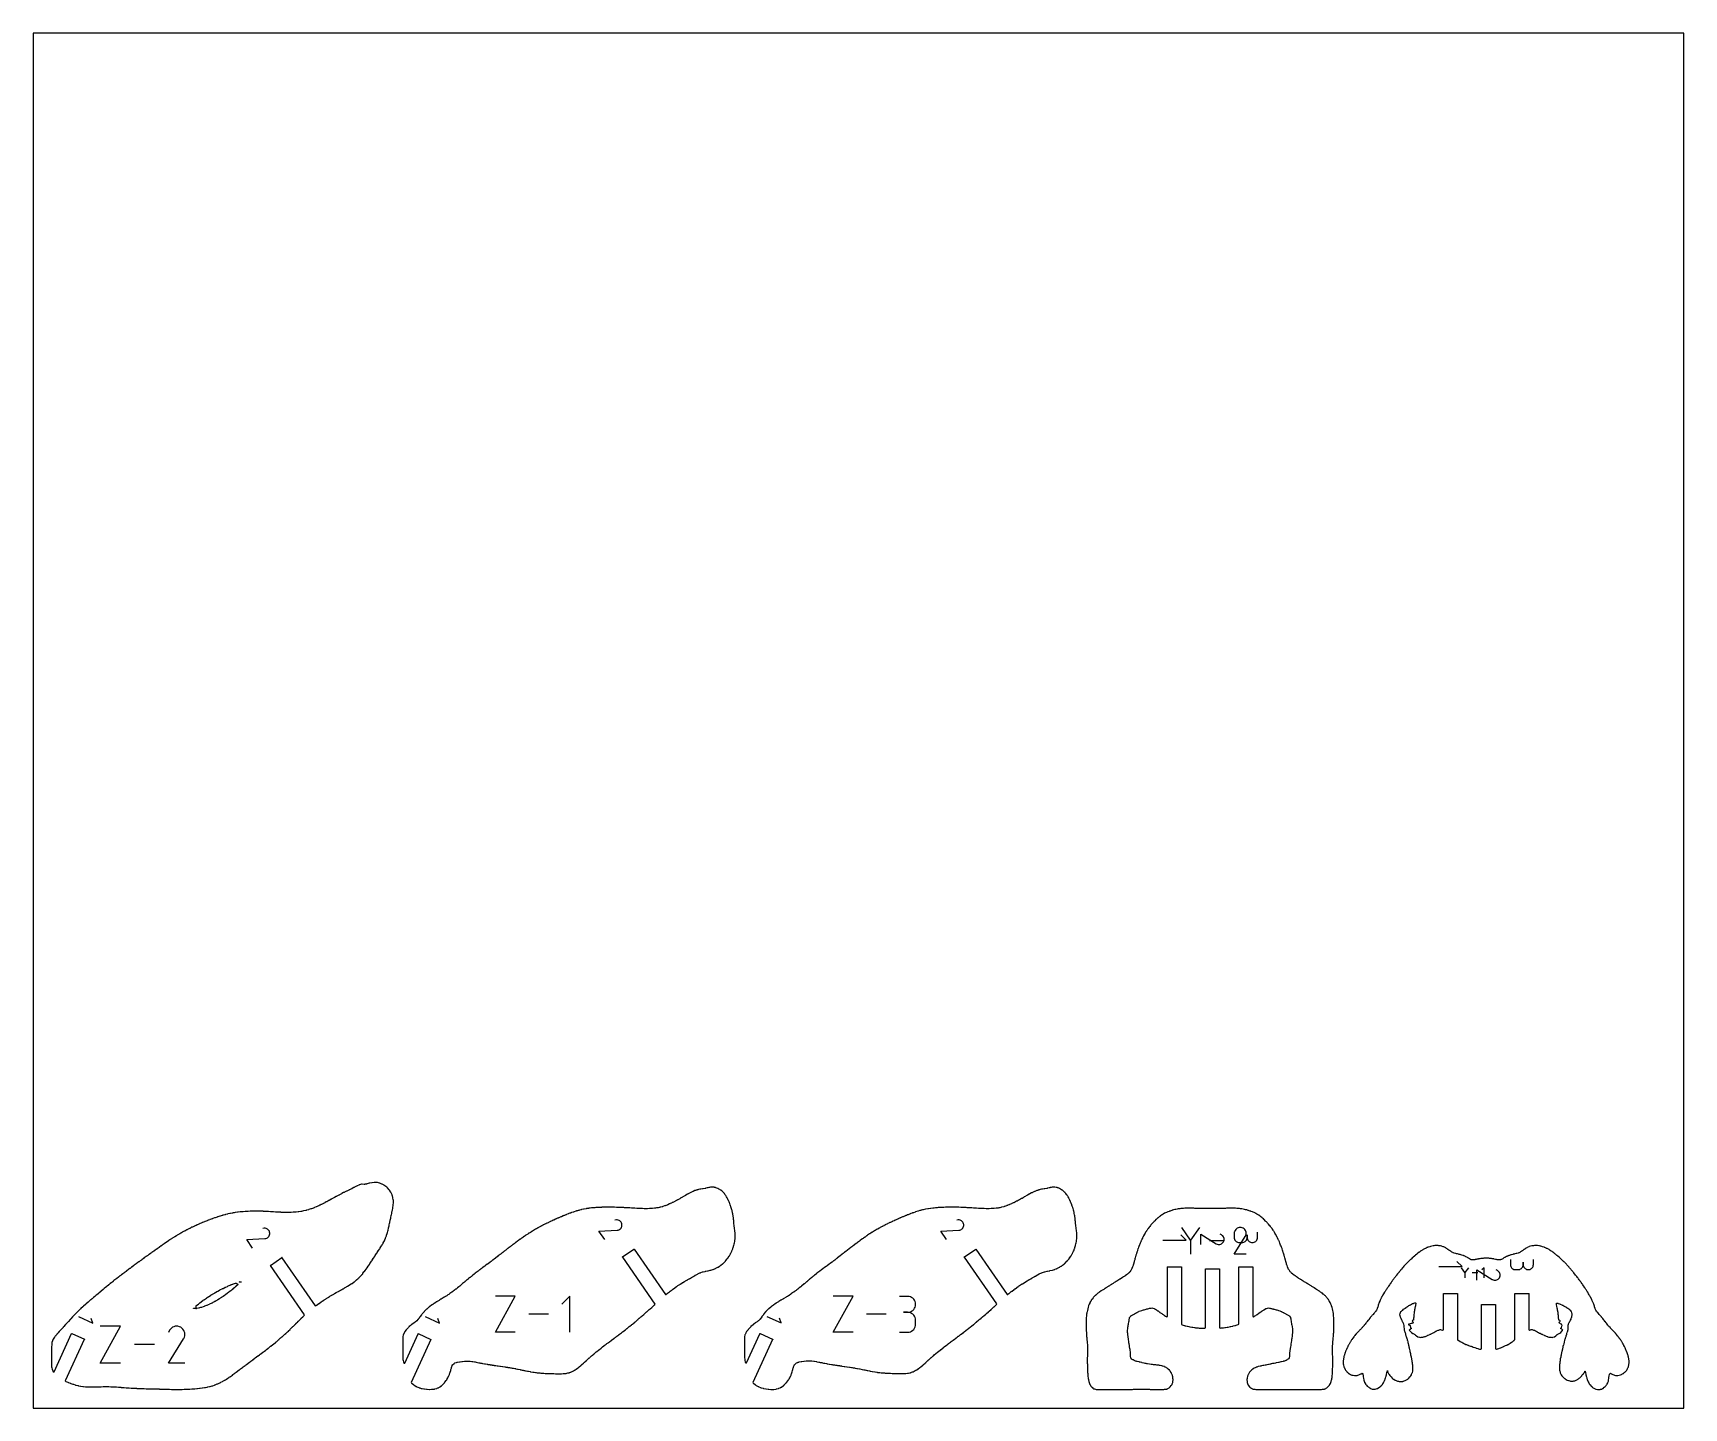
# Model space of a CAD drawing. Extents: x 0 to 600, y 0 to 500.
import ezdxf

# ---------------------------------------------------------------- set-up
doc = ezdxf.new("R2010")
doc.units = 0

msp = doc.modelspace()

# ---------------------------------------------------------------- linework, layer by layer
at = {"layer": 'annotation', "color": 1}
for p, q in [((212.003223, 68.393482), (211.472388, 68.327283)), ((212.343715, 68.390211), (212.003223, 68.393482)), ((212.668663, 68.32855), (212.343715, 68.390211)), ((212.972468, 68.213331), (212.668663, 68.32855)), ((213.249527, 68.04939), (212.972468, 68.213331)), ((213.494241, 67.841559), (213.249527, 68.04939)), ((213.701009, 67.594673), (213.494241, 67.841559)), ((213.864229, 67.313566), (213.701009, 67.594673)), ((213.854982, 65.700718), (213.970786, 66.004313)), ((213.9783, 67.003071), (213.864229, 67.313566)), ((213.970786, 66.004313), (214.033259, 66.328681)), ((214.037623, 66.668021), (213.9783, 67.003071)), ((214.033259, 66.328681), (214.037623, 66.668021)), ((214.037623, 66.668021), (214.037623, 66.668021)), ((336.228714, 68.402232), (335.697879, 68.336033)), ((336.569206, 68.398961), (336.228714, 68.402232)), ((336.894155, 68.3373), (336.569206, 68.398961)), ((337.197959, 68.222081), (336.894155, 68.3373)), ((337.475019, 68.05814), (337.197959, 68.222081)), ((337.719732, 67.850309), (337.475019, 68.05814)), ((337.9265, 67.603423), (337.719732, 67.850309)), ((338.08972, 67.322316), (337.9265, 67.603423)), ((338.080473, 65.709468), (338.196278, 66.013063)), ((338.203791, 67.01182), (338.08972, 67.322316)), ((338.196278, 66.013063), (338.25875, 66.337431)), ((338.263114, 66.676771), (338.203791, 67.01182)), ((338.25875, 66.337431), (338.263114, 66.676771)), ((338.263114, 66.676771), (338.263114, 66.676771)), ((77.678513, 61.272724), (84.266002, 61.594254)), ((79.819358, 58.174204), (77.678513, 61.272724)), ((84.023081, 65.349311), (83.492246, 65.283112)), ((84.363573, 65.34604), (84.023081, 65.349311)), ((84.266002, 61.594254), (84.266002, 61.594254)), ((84.266002, 61.594254), (84.272603, 61.593758)), ((84.272603, 61.593758), (84.279142, 61.593427)), ((84.279142, 61.593427), (84.285671, 61.593264)), ((84.285671, 61.593264), (84.292241, 61.593274)), ((84.292241, 61.593274), (84.298903, 61.593458)), ((84.298903, 61.593458), (84.305707, 61.593821)), ((84.305707, 61.593821), (84.312705, 61.594366)), ((84.312705, 61.594366), (84.319948, 61.595095)), ((84.319948, 61.595095), (84.327486, 61.596013)), ((84.327486, 61.596013), (84.66299, 61.653169)), ((84.327486, 61.596013), (84.327486, 61.596013)), ((84.688522, 65.284379), (84.363573, 65.34604)), ((84.66299, 61.653169), (84.973818, 61.765898)), ((84.992326, 65.169161), (84.688522, 65.284379)), ((84.973818, 61.765898), (85.255192, 61.9284)), ((85.269386, 65.005219), (84.992326, 65.169161)), ((85.255192, 61.9284), (85.502338, 62.134876)), ((85.514099, 64.797389), (85.269386, 65.005219)), ((85.502338, 62.134876), (85.710479, 62.379525)), ((85.720867, 64.550503), (85.514099, 64.797389)), ((85.710479, 62.379525), (85.87484, 62.656548)), ((85.884087, 64.269395), (85.720867, 64.550503)), ((85.87484, 62.656548), (85.990645, 62.960143)), ((85.998158, 63.9589), (85.884087, 64.269395)), ((85.990645, 62.960143), (86.053117, 63.28451)), ((86.057481, 63.623851), (85.998158, 63.9589)), ((86.053117, 63.28451), (86.057481, 63.623851)), ((86.057481, 63.623851), (86.057481, 63.623851)), ((205.658655, 64.316895), (212.246144, 64.638425)), ((207.7995, 61.218374), (205.658655, 64.316895)), ((212.246144, 64.638425), (212.246144, 64.638425)), ((212.246144, 64.638425), (212.252744, 64.637929)), ((212.252744, 64.637929), (212.259284, 64.637598)), ((212.259284, 64.637598), (212.265813, 64.637435)), ((212.265813, 64.637435), (212.272383, 64.637444)), ((212.272383, 64.637444), (212.279044, 64.637629)), ((212.279044, 64.637629), (212.285849, 64.637992)), ((212.285849, 64.637992), (212.292847, 64.638537)), ((212.292847, 64.638537), (212.30009, 64.639266)), ((212.30009, 64.639266), (212.307628, 64.640184)), ((212.307628, 64.640184), (212.643132, 64.697339)), ((212.307628, 64.640184), (212.307628, 64.640184)), ((212.643132, 64.697339), (212.95396, 64.810068)), ((212.95396, 64.810068), (213.235334, 64.972571)), ((213.235334, 64.972571), (213.48248, 65.179047)), ((213.48248, 65.179047), (213.690621, 65.423696)), ((213.690621, 65.423696), (213.854982, 65.700718)), ((329.884146, 64.325645), (336.471635, 64.647175)), ((332.024991, 61.227124), (329.884146, 64.325645)), ((336.471635, 64.647175), (336.471635, 64.647175)), ((336.471635, 64.647175), (336.478236, 64.646679)), ((336.478236, 64.646679), (336.484775, 64.646348)), ((336.484775, 64.646348), (336.491304, 64.646185)), ((336.491304, 64.646185), (336.497874, 64.646194)), ((336.497874, 64.646194), (336.504536, 64.646379)), ((336.504536, 64.646379), (336.51134, 64.646742)), ((336.51134, 64.646742), (336.518338, 64.647286)), ((336.518338, 64.647286), (336.525581, 64.648016)), ((336.525581, 64.648016), (336.533119, 64.648934)), ((336.533119, 64.648934), (336.868623, 64.706089)), ((336.533119, 64.648934), (336.533119, 64.648934)), ((336.868623, 64.706089), (337.179451, 64.818818)), ((337.179451, 64.818818), (337.460825, 64.981321)), ((337.460825, 64.981321), (337.707971, 65.187797)), ((337.707971, 65.187797), (337.916112, 65.432446)), ((337.916112, 65.432446), (338.080473, 65.709468)), ((410.563756, 61.06243), (419.043756, 61.06243)), ((419.043756, 61.06243), (417.158012, 62.947642)), ((420.704503, 60.985545), (417.46116, 65.675862)), ((423.947237, 65.675862), (420.704503, 60.985545)), ((420.704503, 61.36299), (420.704503, 55.95193)), ((424.389727, 59.463631), (424.389727, 63.229802)), ((424.389727, 63.229802), (429.992186, 59.749737)), ((432.911248, 60.813896), (427.594702, 60.813896)), ((431.926855, 62.9772), (431.452494, 63.224484)), ((432.205127, 62.780959), (431.926855, 62.9772)), ((432.187517, 59.89313), (432.423298, 60.124483)), ((432.437419, 62.545515), (432.205127, 62.780959)), ((432.423298, 60.124483), (432.619784, 60.401186)), ((432.621872, 62.278027), (432.437419, 62.545515)), ((432.619784, 60.401186), (432.761433, 60.71056)), ((432.619784, 60.401186), (432.619784, 60.401186)), ((432.756624, 61.985657), (432.621872, 62.278027)), ((432.839817, 61.675564), (432.756624, 61.985657)), ((432.761433, 60.71056), (432.844082, 61.030855)), ((432.869589, 61.35491), (432.839817, 61.675564)), ((432.844082, 61.030855), (432.869589, 61.35491)), ((436.548284, 63.921013), (436.548284, 62.037928)), ((436.548284, 62.037928), (436.548284, 62.037928)), ((436.548284, 62.037928), (436.578666, 61.69925)), ((436.557313, 55.952156), (440.547619, 62.376036)), ((436.846951, 64.594363), (436.56341, 64.050452)), ((436.578666, 61.69925), (436.666228, 61.380567)), ((436.666228, 61.380567), (436.805594, 61.087177)), ((436.805594, 61.087177), (436.991391, 60.824382)), ((437.071964, 64.913435), (436.846951, 64.594363)), ((436.991391, 60.824382), (437.218244, 60.597482)), ((437.341929, 65.179785), (437.071964, 64.913435)), ((437.218244, 60.597482), (437.480777, 60.411778)), ((437.648635, 65.391282), (437.341929, 65.179785)), ((437.480777, 60.411778), (437.773615, 60.27257)), ((437.983872, 65.545792), (437.648635, 65.391282)), ((437.773615, 60.27257), (438.091385, 60.185158)), ((438.33943, 65.641182), (437.983872, 65.545792)), ((438.091385, 60.185158), (438.428711, 60.154842)), ((438.707098, 65.67532), (438.33943, 65.641182)), ((438.428711, 60.154842), (439.371583, 60.154842)), ((439.078665, 65.646072), (438.707098, 65.67532)), ((439.445921, 65.551305), (439.078665, 65.646072)), ((439.371583, 60.154842), (439.708769, 60.185158)), ((439.371583, 60.154842), (439.371583, 60.154842)), ((439.800656, 65.388888), (439.445921, 65.551305)), ((439.708769, 60.185158), (440.026464, 60.27257)), ((440.117928, 65.163594), (439.800656, 65.388888)), ((439.800656, 65.388888), (439.800656, 65.388888)), ((440.026464, 60.27257), (440.319281, 60.411778)), ((440.383202, 64.893243), (440.117928, 65.163594)), ((440.319281, 60.411778), (440.581831, 60.597482)), ((440.594119, 64.58612), (440.383202, 64.893243)), ((440.547619, 62.376036), (440.552389, 62.381939)), ((440.547619, 62.376036), (440.547619, 62.376036)), ((440.552389, 62.381939), (440.556963, 62.387892)), ((440.556963, 62.387892), (440.561372, 62.393945)), ((440.561372, 62.393945), (440.565646, 62.400149)), ((440.565646, 62.400149), (440.569814, 62.406554)), ((440.569814, 62.406554), (440.573906, 62.413209)), ((440.573906, 62.413209), (440.577954, 62.420166)), ((440.577954, 62.420166), (440.581986, 62.427474)), ((440.581831, 60.597482), (440.808727, 60.824382)), ((440.581986, 62.427474), (440.586034, 62.435183)), ((440.586034, 62.435183), (440.750793, 62.788934)), ((440.586034, 62.435183), (440.586034, 62.435183)), ((440.74832, 64.250512), (440.594119, 64.58612)), ((440.843447, 63.894703), (440.74832, 64.250512)), ((440.750793, 62.788934), (440.847042, 63.155629)), ((440.808727, 60.824382), (440.994581, 61.087177)), ((440.87714, 63.52698), (440.843447, 63.894703)), ((440.847042, 63.155629), (440.87714, 63.52698)), ((440.994581, 61.087177), (441.134005, 61.380567)), ((441.134005, 61.380567), (441.22161, 61.69925)), ((441.22161, 61.69925), (441.252009, 62.037928)), ((441.252009, 62.037928), (441.252009, 62.9808)), ((441.252009, 62.9808), (441.252009, 62.037928)), ((441.252009, 62.037928), (441.252009, 62.037928)), ((441.252009, 62.037928), (441.282416, 61.69925)), ((441.282416, 61.69925), (441.370072, 61.380567)), ((441.370072, 61.380567), (441.509634, 61.087177)), ((441.509634, 61.087177), (441.695758, 60.824382)), ((441.695758, 60.824382), (441.923099, 60.597482)), ((441.923099, 60.597482), (442.186314, 60.411778)), ((442.186314, 60.411778), (442.480057, 60.27257)), ((442.480057, 60.27257), (442.798985, 60.185158)), ((442.798985, 60.185158), (443.137754, 60.154842)), ((443.137754, 60.154842), (443.474939, 60.185158)), ((443.137754, 60.154842), (443.137754, 60.154842)), ((443.474939, 60.185158), (443.792635, 60.27257)), ((443.792635, 60.27257), (444.085452, 60.411778)), ((444.085452, 60.411778), (444.348002, 60.597482)), ((444.348002, 60.597482), (444.574898, 60.824382)), ((444.574898, 60.824382), (444.760752, 61.087177)), ((444.760752, 61.087177), (444.900176, 61.380567)), ((444.900176, 61.380567), (444.987781, 61.69925)), ((444.987781, 61.69925), (445.01818, 62.037928)), ((445.01818, 62.037928), (445.01818, 63.921013)), ((429.992186, 59.749737), (429.992186, 59.749737)), ((429.992186, 59.749737), (429.997334, 59.745577)), ((429.997334, 59.745577), (430.002525, 59.741587)), ((430.002525, 59.741587), (430.007805, 59.737742)), ((430.007805, 59.737742), (430.013215, 59.734015)), ((430.013215, 59.734015), (430.018801, 59.73038)), ((430.018801, 59.73038), (430.024605, 59.726811)), ((430.024605, 59.726811), (430.030673, 59.723281)), ((430.030673, 59.723281), (430.037046, 59.719764)), ((430.037046, 59.719764), (430.04377, 59.716234)), ((430.04377, 59.716234), (430.04377, 59.716234)), ((430.04377, 59.716234), (430.352287, 59.572543)), ((430.352287, 59.572543), (430.672092, 59.488601)), ((430.672092, 59.488601), (430.995958, 59.462351)), ((430.995958, 59.462351), (431.31666, 59.491736)), ((431.31666, 59.491736), (431.626972, 59.574699)), ((431.626972, 59.574699), (431.919666, 59.709183)), ((431.919666, 59.709183), (432.187517, 59.89313)), ((440.875672, 55.952156), (436.557313, 55.952156)), ((536.927422, 54.017028), (536.927422, 52.161713)), ((545.272412, 52.161713), (545.272412, 54.017028)), ((510.88037, 51.395176), (519.36037, 51.395176)), ((519.36037, 51.395176), (517.474626, 53.280389)), ((520.396164, 49.220288), (519.148113, 51.02514)), ((521.64398, 51.02514), (520.396164, 49.220288)), ((520.396164, 49.36553), (520.396164, 47.283334)), ((525.093366, 49.154237), (523.047538, 49.154237)), ((524.706341, 46.43854), (524.706341, 50.204711)), ((524.706341, 50.204711), (530.308799, 46.724645)), ((527.328019, 51.025022), (526.49622, 50.192988)), ((527.328019, 47.283451), (527.328019, 51.025022)), ((532.243469, 49.952108), (531.769108, 50.199393)), ((532.521741, 49.755868), (532.243469, 49.952108)), ((532.754033, 49.520423), (532.521741, 49.755868)), ((532.938485, 49.252936), (532.754033, 49.520423)), ((533.073238, 48.960565), (532.938485, 49.252936)), ((533.156431, 48.650473), (533.073238, 48.960565)), ((533.078047, 47.685469), (533.160695, 48.005764)), ((533.186203, 48.329819), (533.156431, 48.650473)), ((533.160695, 48.005764), (533.186203, 48.329819)), ((536.927422, 52.161713), (536.927422, 52.161713)), ((536.927422, 52.161713), (536.957355, 51.82803)), ((536.957355, 51.82803), (537.043626, 51.514046)), ((537.043626, 51.514046), (537.180937, 51.224983)), ((537.180937, 51.224983), (537.363994, 50.966063)), ((537.363994, 50.966063), (537.587501, 50.74251)), ((537.587501, 50.74251), (537.846163, 50.559544)), ((537.846163, 50.559544), (538.134683, 50.422388)), ((538.134683, 50.422388), (538.447766, 50.336265)), ((538.447766, 50.336265), (538.780117, 50.306397)), ((538.780117, 50.306397), (539.709085, 50.306397)), ((539.709085, 50.306397), (540.041298, 50.336265)), ((539.709085, 50.306397), (539.709085, 50.306397)), ((540.041298, 50.336265), (540.354308, 50.422388)), ((540.354308, 50.422388), (540.642807, 50.559544)), ((540.642807, 50.559544), (540.901486, 50.74251)), ((540.901486, 50.74251), (541.125036, 50.966063)), ((541.125036, 50.966063), (541.308149, 51.224983)), ((541.308149, 51.224983), (541.445516, 51.514046)), ((541.445516, 51.514046), (541.53183, 51.82803)), ((541.53183, 51.82803), (541.561781, 52.161713)), ((541.561781, 52.161713), (541.561781, 53.09068)), ((541.561781, 53.09068), (541.561781, 52.161713)), ((541.561781, 52.161713), (541.561781, 52.161713)), ((541.561781, 52.161713), (541.591739, 51.82803)), ((541.591739, 51.82803), (541.678102, 51.514046)), ((541.678102, 51.514046), (541.815607, 51.224983)), ((541.815607, 51.224983), (541.998986, 50.966063)), ((541.998986, 50.966063), (542.222974, 50.74251)), ((542.222974, 50.74251), (542.482307, 50.559544)), ((542.482307, 50.559544), (542.771718, 50.422388)), ((542.771718, 50.422388), (543.085943, 50.336265)), ((543.085943, 50.336265), (543.419716, 50.306397)), ((543.419716, 50.306397), (543.751929, 50.336265)), ((543.419716, 50.306397), (543.419716, 50.306397)), ((543.751929, 50.336265), (544.064939, 50.422388)), ((544.064939, 50.422388), (544.353438, 50.559544)), ((544.353438, 50.559544), (544.612117, 50.74251)), ((544.612117, 50.74251), (544.835667, 50.966063)), ((544.835667, 50.966063), (545.01878, 51.224983)), ((545.01878, 51.224983), (545.156147, 51.514046)), ((545.156147, 51.514046), (545.242461, 51.82803)), ((545.242461, 51.82803), (545.272412, 52.161713)), ((530.308799, 46.724645), (530.308799, 46.724645)), ((530.308799, 46.724645), (530.313947, 46.720485)), ((530.313947, 46.720485), (530.319139, 46.716496)), ((530.319139, 46.716496), (530.324418, 46.71265)), ((530.324418, 46.71265), (530.329829, 46.708923)), ((530.329829, 46.708923), (530.335415, 46.705288)), ((530.335415, 46.705288), (530.341219, 46.701719)), ((530.341219, 46.701719), (530.347286, 46.698189)), ((530.347286, 46.698189), (530.35366, 46.694672)), ((530.35366, 46.694672), (530.360384, 46.691142)), ((530.360384, 46.691142), (530.360384, 46.691142)), ((530.360384, 46.691142), (530.6689, 46.547451)), ((530.6689, 46.547451), (530.988705, 46.463509)), ((530.988705, 46.463509), (531.312572, 46.437259)), ((531.312572, 46.437259), (531.633274, 46.466645)), ((531.633274, 46.466645), (531.943586, 46.549608)), ((531.943586, 46.549608), (532.23628, 46.684091)), ((532.23628, 46.684091), (532.504131, 46.868038)), ((532.504131, 46.868038), (532.739912, 47.099391)), ((532.739912, 47.099391), (532.936398, 47.376094)), ((532.936398, 47.376094), (533.078047, 47.685469)), ((532.936398, 47.376094), (532.936398, 47.376094)), ((168.032826, 27.574732), (175.279645, 40.626209)), ((175.279645, 40.626209), (168.032826, 40.626209)), ((195.106498, 40.626209), (192.204988, 37.72388)), ((195.106498, 27.574732), (195.106498, 40.626209)), ((290.78499, 27.573588), (298.029495, 40.620898)), ((298.029495, 40.620898), (290.78499, 40.620898)), ((317.846334, 40.605761), (314.949023, 40.605761)), ((318.367423, 40.558989), (317.846334, 40.605761)), ((318.857749, 40.424199), (318.367423, 40.558989)), ((319.309157, 40.209683), (318.857749, 40.424199)), ((319.713493, 39.923728), (319.309157, 40.209683)), ((320.0626, 39.574626), (319.713493, 39.923728)), ((320.348325, 39.170667), (320.0626, 39.574626)), ((320.0626, 35.843676), (320.348325, 36.248657)), ((320.56251, 38.720139), (320.348325, 39.170667)), ((320.348325, 36.248657), (320.56251, 36.70061)), ((320.697002, 38.231334), (320.56251, 38.720139)), ((320.56251, 36.70061), (320.697002, 37.191312)), ((320.743645, 37.712541), (320.697002, 38.231334)), ((320.697002, 37.191312), (320.743645, 37.712541)), ((320.743645, 37.712541), (320.743645, 37.712541)), ((16.542764, 33.263284), (21.71215, 30.887132)), ((21.71215, 30.887132), (21.090854, 32.564751)), ((142.472461, 33.280116), (147.700427, 30.877038)), ((147.700427, 30.877038), (147.07209, 32.573667)), ((187.311502, 34.10047), (180.175177, 34.10047)), ((266.687495, 33.318499), (271.904224, 30.920587)), ((271.904224, 30.920587), (271.277238, 32.613569)), ((310.057509, 34.097243), (302.923463, 34.097243)), ((317.846334, 34.811139), (316.395633, 34.811139)), ((316.395633, 34.811139), (317.846334, 34.811139)), ((317.846334, 34.811139), (318.367423, 34.857922)), ((318.367423, 34.764367), (317.846334, 34.811139)), ((317.846334, 34.811139), (317.846334, 34.811139)), ((318.367423, 34.857922), (318.857749, 34.99279)), ((318.857749, 34.629577), (318.367423, 34.764367)), ((318.857749, 34.99279), (319.309157, 35.20752)), ((319.309157, 34.41506), (318.857749, 34.629577)), ((319.309157, 35.20752), (319.713493, 35.49389)), ((319.713493, 34.129106), (319.309157, 34.41506)), ((319.713493, 35.49389), (320.0626, 35.843676)), ((320.0626, 33.780004), (319.713493, 34.129106)), ((320.348325, 33.376044), (320.0626, 33.780004)), ((320.56251, 32.925517), (320.348325, 33.376044)), ((320.697002, 32.436712), (320.56251, 32.925517)), ((320.743645, 31.917918), (320.697002, 32.436712)), ((320.697002, 29.948209), (320.743645, 30.467217)), ((320.743645, 30.467217), (320.743645, 31.917918)), ((320.743645, 31.917918), (320.743645, 31.917918)), ((24.355195, 16.326745), (31.805552, 29.744794)), ((31.805552, 29.744794), (24.355195, 29.744794)), ((49.206861, 16.326636), (54.713428, 25.191501)), ((49.606559, 28.252762), (49.215276, 27.502173)), ((49.917073, 28.693076), (49.606559, 28.252762)), ((50.289621, 29.060636), (49.917073, 28.693076)), ((50.712871, 29.352498), (50.289621, 29.060636)), ((51.175494, 29.56572), (50.712871, 29.352498)), ((51.666158, 29.697357), (51.175494, 29.56572)), ((52.173535, 29.744467), (51.666158, 29.697357)), ((52.686292, 29.704105), (52.173535, 29.744467)), ((53.193101, 29.573329), (52.686292, 29.704105)), ((53.68263, 29.349195), (53.193101, 29.573329)), ((54.120461, 29.038293), (53.68263, 29.349195)), ((53.68263, 29.349195), (53.68263, 29.349195)), ((54.486535, 28.665212), (54.120461, 29.038293)), ((54.777598, 28.241387), (54.486535, 28.665212)), ((54.713428, 25.191501), (54.720011, 25.199647)), ((54.713428, 25.191501), (54.713428, 25.191501)), ((54.720011, 25.199647), (54.726324, 25.207862)), ((54.726324, 25.207862), (54.732408, 25.216216)), ((54.732408, 25.216216), (54.738305, 25.224777)), ((54.738305, 25.224777), (54.744057, 25.233615)), ((54.744057, 25.233615), (54.749705, 25.2428)), ((54.749705, 25.2428), (54.75529, 25.2524)), ((54.75529, 25.2524), (54.760855, 25.262485)), ((54.760855, 25.262485), (54.766441, 25.273124)), ((54.766441, 25.273124), (54.993805, 25.761295)), ((54.766441, 25.273124), (54.766441, 25.273124)), ((54.990393, 27.778251), (54.777598, 28.241387)), ((55.121667, 27.28724), (54.990393, 27.778251)), ((54.993805, 25.761295), (55.126628, 26.267328)), ((55.168164, 26.779788), (55.121667, 27.28724)), ((55.126628, 26.267328), (55.168164, 26.779788)), ((175.279645, 27.574732), (168.032826, 27.574732)), ((298.029495, 27.573588), (290.78499, 27.573588)), ((314.949023, 27.573997), (317.846334, 27.573997)), ((317.846334, 27.573997), (318.367423, 27.620742)), ((317.846334, 27.573997), (317.846334, 27.573997)), ((318.367423, 27.620742), (318.857749, 27.755464)), ((318.857749, 27.755464), (319.309157, 27.969894)), ((319.309157, 27.969894), (319.713493, 28.255761)), ((319.713493, 28.255761), (320.0626, 28.604795)), ((320.0626, 28.604795), (320.348325, 29.008728)), ((320.348325, 29.008728), (320.56251, 29.459289)), ((320.56251, 29.459289), (320.697002, 29.948209)), ((44.175342, 23.035769), (36.838583, 23.035769)), ((31.805552, 16.326745), (24.355195, 16.326745)), ((55.166138, 16.326636), (49.206861, 16.326636))]:
    msp.add_line(p, q, dxfattribs=at)
at = {"layer": 'boundary', "color": 5}
for p, q in [((112.889115, 78.305738), (112.248333, 77.979608)), ((112.975804, 78.34997), (112.889115, 78.305738)), ((112.988981, 78.356626), (112.975804, 78.34997)), ((113.06918, 78.397137), (112.988981, 78.356626)), ((113.082357, 78.403794), (113.06918, 78.397137)), ((113.182223, 78.452402), (113.082357, 78.403794)), ((113.903201, 78.807648), (113.182223, 78.452402)), ((114.003068, 78.856256), (113.903201, 78.807648)), ((114.096778, 78.900858), (114.003068, 78.856256)), ((114.779796, 79.226078), (114.096778, 78.900858)), ((114.873507, 79.270679), (114.779796, 79.226078)), ((114.879663, 79.273625), (114.873507, 79.270679)), ((114.917621, 79.291818), (114.879663, 79.273625)), ((114.923775, 79.294763), (114.917621, 79.291818)), ((115.023642, 79.343315), (114.923775, 79.294763)), ((115.744623, 79.69537), (115.023642, 79.343315)), ((115.844489, 79.743922), (115.744623, 79.69537)), ((115.939214, 79.792291), (115.844489, 79.743922)), ((116.620223, 80.143021), (115.939214, 79.792291)), ((116.714948, 80.19139), (116.620223, 80.143021)), ((116.72009, 80.194036), (116.714948, 80.19139)), ((116.760059, 80.21474), (116.72009, 80.194036)), ((116.765199, 80.217385), (116.760059, 80.21474)), ((116.865065, 80.270735), (116.765199, 80.217385)), ((117.586041, 80.656789), (116.865065, 80.270735)), ((117.685907, 80.71014), (117.586041, 80.656789)), ((117.774622, 80.754009), (117.685907, 80.71014)), ((118.41075, 81.06823), (117.774622, 80.754009)), ((118.499465, 81.1121), (118.41075, 81.06823)), ((118.510616, 81.117211), (118.499465, 81.1121)), ((118.595469, 81.156067), (118.510616, 81.117211)), ((118.60662, 81.161178), (118.595469, 81.156067)), ((118.706486, 81.189668), (118.60662, 81.161178)), ((119.427464, 81.395434), (118.706486, 81.189668)), ((119.527331, 81.423924), (119.427464, 81.395434)), ((119.627197, 81.413354), (119.527331, 81.423924)), ((120.348173, 81.333246), (119.627197, 81.413354)), ((120.448038, 81.322675), (120.348173, 81.333246)), ((120.547905, 81.337173), (120.448038, 81.322675)), ((121.268888, 81.440157), (120.547905, 81.337173)), ((121.368755, 81.454655), (121.268888, 81.440157)), ((121.46862, 81.486116), (121.368755, 81.454655)), ((122.189594, 81.712529), (121.46862, 81.486116)), ((122.289459, 81.74399), (122.189594, 81.712529)), ((122.389326, 81.762688), (122.289459, 81.74399)), ((123.110305, 81.898733), (122.389326, 81.762688)), ((123.21017, 81.917431), (123.110305, 81.898733)), ((123.310037, 81.927355), (123.21017, 81.917431)), ((124.03102, 82.002025), (123.310037, 81.927355)), ((124.130886, 82.011949), (124.03102, 82.002025)), ((124.230752, 82.007251), (124.130886, 82.011949)), ((124.95173, 81.972515), (124.230752, 82.007251)), ((125.051597, 81.967817), (124.95173, 81.972515)), ((125.151462, 81.947042), (125.051597, 81.967817)), ((125.872436, 81.797099), (125.151462, 81.947042)), ((125.972301, 81.776324), (125.872436, 81.797099)), ((126.072168, 81.73458), (125.972301, 81.776324)), ((126.793151, 81.433092), (126.072168, 81.73458)), ((126.893018, 81.391348), (126.793151, 81.433092)), ((126.947936, 81.360954), (126.893018, 81.391348)), ((127.340551, 81.142496), (126.947936, 81.360954)), ((127.39547, 81.1121), (127.340551, 81.142496)), ((127.440416, 81.085204), (127.39547, 81.1121)), ((127.76878, 80.887322), (127.440416, 81.085204)), ((127.813728, 80.860426), (127.76878, 80.887322)), ((127.906191, 80.787456), (127.813728, 80.860426)), ((128.571943, 80.26436), (127.906191, 80.787456)), ((128.664406, 80.19139), (128.571943, 80.26436)), ((128.671808, 80.184578), (128.664406, 80.19139)), ((128.72703, 80.134336), (128.671808, 80.184578)), ((128.734433, 80.127524), (128.72703, 80.134336)), ((128.817204, 80.034469), (128.734433, 80.127524)), ((129.414888, 79.363734), (128.817204, 80.034469)), ((129.49766, 79.270679), (129.414888, 79.363734)), ((129.514756, 79.245513), (129.49766, 79.270679)), ((129.638055, 79.061967), (129.514756, 79.245513)), ((129.655149, 79.0368), (129.638055, 79.061967)), ((129.70159, 78.962101), (129.655149, 79.0368)), ((130.033534, 78.42467), (129.70159, 78.962101)), ((130.079976, 78.34997), (130.033534, 78.42467)), ((130.12759, 78.250104), (130.079976, 78.34997)), ((130.473509, 77.529125), (130.12759, 78.250104)), ((238.626724, 78.162151), (238.076777, 77.866685)), ((238.80751, 78.253131), (238.626724, 78.162151)), ((238.82711, 78.263597), (238.80751, 78.253131)), ((238.846712, 78.274062), (238.82711, 78.263597)), ((239.061611, 78.363432), (238.846712, 78.274062)), ((239.552521, 78.590791), (239.061611, 78.363432)), ((239.767419, 78.688401), (239.552521, 78.590791)), ((239.855168, 78.719939), (239.767419, 78.688401)), ((240.577333, 79.03448), (239.855168, 78.719939)), ((240.688132, 79.073707), (240.577333, 79.03448)), ((240.786136, 79.100967), (240.688132, 79.073707)), ((240.817554, 79.111554), (240.786136, 79.100967)), ((241.001278, 79.173842), (240.817554, 79.111554)), ((241.271963, 79.267616), (241.001278, 79.173842)), ((241.338161, 79.290549), (241.271963, 79.267616)), ((241.608843, 79.384323), (241.338161, 79.290549)), ((241.827643, 79.431247), (241.608843, 79.384323)), ((242.310752, 79.543653), (241.827643, 79.431247)), ((242.52955, 79.592061), (242.310752, 79.543653)), ((242.680396, 79.618683), (242.52955, 79.592061)), ((243.29942, 79.711493), (242.680396, 79.618683)), ((243.450264, 79.737054), (243.29942, 79.711493)), ((243.542289, 79.757456), (243.450264, 79.737054)), ((244.262966, 79.837724), (243.542289, 79.757456)), ((244.370975, 79.861571), (244.262966, 79.837724)), ((244.51392, 79.901627), (244.370975, 79.861571)), ((244.942602, 80.016056), (244.51392, 79.901627)), ((245.252886, 80.094553), (244.942602, 80.016056)), ((245.272285, 80.099221), (245.252886, 80.094553)), ((245.291682, 80.10389), (245.272285, 80.099221)), ((245.644583, 80.182391), (245.291682, 80.10389)), ((245.859497, 80.232401), (245.644583, 80.182391)), ((246.212395, 80.313506), (245.859497, 80.232401)), ((246.459826, 80.308737), (246.212395, 80.313506)), ((246.885672, 80.315787), (246.459826, 80.308737)), ((247.133106, 80.309141), (246.885672, 80.315787)), ((247.515255, 80.242817), (247.133106, 80.309141)), ((247.671667, 80.217979), (247.515255, 80.242817)), ((248.053813, 80.144245), (247.671667, 80.217979)), ((248.132058, 80.119398), (248.053813, 80.144245)), ((248.210304, 80.094553), (248.132058, 80.119398)), ((248.53686, 79.971866), (248.210304, 80.094553)), ((248.845766, 79.853508), (248.53686, 79.971866)), ((248.97453, 79.79087), (248.845766, 79.853508)), ((249.2452, 79.63493), (248.97453, 79.79087)), ((249.624565, 79.42342), (249.2452, 79.63493)), ((249.895235, 79.254505), (249.624565, 79.42342)), ((249.950827, 79.214174), (249.895235, 79.254505)), ((250.006419, 79.173842), (249.950827, 79.214174)), ((250.28399, 78.935129), (250.006419, 79.173842)), ((250.57049, 78.68145), (250.28399, 78.935129)), ((250.815945, 78.453031), (250.57049, 78.68145)), ((250.913473, 78.353081), (250.815945, 78.453031)), ((251.011002, 78.253132), (250.913473, 78.353081)), ((251.241411, 77.968971), (251.011002, 78.253132)), ((362.902422, 78.209451), (362.257077, 77.863273)), ((363.046477, 78.282329), (362.902422, 78.209451)), ((363.053657, 78.285765), (363.046477, 78.282329)), ((363.058081, 78.287409), (363.053657, 78.285765)), ((363.061408, 78.288724), (363.058081, 78.287409)), ((363.07432, 78.294437), (363.061408, 78.288724)), ((363.250036, 78.367723), (363.07432, 78.294437)), ((363.777986, 78.610303), (363.250036, 78.367723)), ((363.974364, 78.699608), (363.777986, 78.610303)), ((364.051069, 78.725347), (363.974364, 78.699608)), ((364.813599, 79.04608), (364.051069, 78.725347)), ((364.895078, 79.074302), (364.813599, 79.04608)), ((364.9807, 79.097948), (364.895078, 79.074302)), ((365.145012, 79.151213), (364.9807, 79.097948)), ((365.320865, 79.209434), (365.145012, 79.151213)), ((365.538947, 79.282508), (365.320865, 79.209434)), ((365.597704, 79.302196), (365.538947, 79.282508)), ((365.815788, 79.375271), (365.597704, 79.302196)), ((366.019884, 79.418175), (365.815788, 79.375271)), ((366.532401, 79.532632), (366.019884, 79.418175)), ((366.736496, 79.57669), (366.532401, 79.532632)), ((366.868954, 79.599074), (366.736496, 79.57669)), ((367.524752, 79.688826), (366.868954, 79.599074)), ((367.657209, 79.709958), (367.524752, 79.688826)), ((367.736292, 79.731215), (367.657209, 79.709958)), ((368.497222, 79.857968), (367.736292, 79.731215)), ((368.57792, 79.878131), (368.497222, 79.857968)), ((368.702287, 79.910563), (368.57792, 79.878131)), ((369.311043, 80.060977), (368.702287, 79.910563)), ((369.450553, 80.094262), (369.311043, 80.060977)), ((369.498627, 80.106913), (369.450553, 80.094262)), ((369.534953, 80.112366), (369.498627, 80.106913)), ((369.623424, 80.130144), (369.534953, 80.112366)), ((369.87062, 80.181448), (369.623424, 80.130144)), ((369.914374, 80.190243), (369.87062, 80.181448)), ((370.003597, 80.209334), (369.914374, 80.190243)), ((370.419341, 80.297528), (370.003597, 80.209334)), ((370.672198, 80.295944), (370.419341, 80.297528)), ((371.087191, 80.303302), (370.672198, 80.295944)), ((371.340052, 80.300863), (371.087191, 80.303302)), ((371.781497, 80.213776), (371.340052, 80.300863)), ((371.819316, 80.206539), (371.781497, 80.213776)), ((371.872657, 80.194938), (371.819316, 80.206539)), ((372.180254, 80.130144), (371.872657, 80.194938)), ((372.241282, 80.115018), (372.180254, 80.130144)), ((372.260759, 80.108692), (372.241282, 80.115018)), ((372.282158, 80.09987), (372.260759, 80.108692)), ((372.506884, 80.02079), (372.282158, 80.09987)), ((373.056833, 79.818848), (372.506884, 80.02079)), ((373.181475, 79.759706), (373.056833, 79.818848)), ((373.449153, 79.60065), (373.181475, 79.759706)), ((373.834501, 79.375088), (373.449153, 79.60065)), ((374.075376, 79.220863), (373.834501, 79.375088)), ((374.093933, 79.209434), (374.075376, 79.220863)), ((374.09877, 79.205898), (374.093933, 79.209434)), ((374.10218, 79.203064), (374.09877, 79.205898)), ((374.119639, 79.187642), (374.10218, 79.203064)), ((374.38937, 78.955952), (374.119639, 79.187642)), ((374.761148, 78.624687), (374.38937, 78.955952)), ((375.02289, 78.37918), (374.761148, 78.624687)), ((375.066262, 78.333951), (375.02289, 78.37918)), ((375.109632, 78.288724), (375.066262, 78.333951)), ((375.366659, 77.972302), (375.109632, 78.288724)), ((100.10756, 72.103525), (99.508065, 71.929019)), ((100.192407, 72.127549), (100.10756, 72.103525)), ((100.292274, 72.15977), (100.192407, 72.127549)), ((101.013252, 72.388574), (100.292274, 72.15977)), ((101.113117, 72.420795), (101.013252, 72.388574)), ((101.212984, 72.457135), (101.113117, 72.420795)), ((101.933964, 72.720457), (101.212984, 72.457135)), ((102.033831, 72.756797), (101.933964, 72.720457)), ((102.051274, 72.764078), (102.033831, 72.756797)), ((102.182565, 72.818425), (102.051274, 72.764078)), ((102.200008, 72.825706), (102.182565, 72.818425)), ((102.28243, 72.86052), (102.200008, 72.825706)), ((102.872116, 73.107857), (102.28243, 72.86052)), ((102.954539, 73.142671), (102.872116, 73.107857)), ((103.054405, 73.187184), (102.954539, 73.142671)), ((103.775384, 73.509797), (103.054405, 73.187184)), ((103.875249, 73.55431), (103.775384, 73.509797)), ((103.917128, 73.574848), (103.875249, 73.55431)), ((104.229427, 73.725878), (103.917128, 73.574848)), ((104.271306, 73.746416), (104.229427, 73.725878)), ((104.329293, 73.775035), (104.271306, 73.746416)), ((104.737974, 73.973919), (104.329293, 73.775035)), ((104.795963, 74.002538), (104.737974, 73.973919)), ((104.895828, 74.052558), (104.795963, 74.002538)), ((105.616804, 74.409294), (104.895828, 74.052558)), ((105.71667, 74.459314), (105.616804, 74.409294)), ((105.755821, 74.480542), (105.71667, 74.459314)), ((106.060398, 74.6459), (105.755821, 74.480542)), ((106.099548, 74.667127), (106.060398, 74.6459)), ((106.160264, 74.700005), (106.099548, 74.667127)), ((106.576666, 74.92621), (106.160264, 74.700005)), ((106.637381, 74.959089), (106.576666, 74.92621)), ((106.737247, 75.013006), (106.637381, 74.959089)), ((107.458228, 75.405658), (106.737247, 75.013006)), ((107.558094, 75.459575), (107.458228, 75.405658)), ((107.582323, 75.472646), (107.558094, 75.459575)), ((107.769599, 75.574766), (107.582323, 75.472646)), ((107.793828, 75.587837), (107.769599, 75.574766)), ((107.869465, 75.628691), (107.793828, 75.587837)), ((108.403167, 75.919535), (107.869465, 75.628691)), ((108.478805, 75.960387), (108.403167, 75.919535)), ((108.578671, 76.014777), (108.478805, 75.960387)), ((109.299646, 76.407114), (108.578671, 76.014777)), ((109.399512, 76.461503), (109.299646, 76.407114)), ((109.408058, 76.466127), (109.399512, 76.461503)), ((109.477907, 76.503924), (109.408058, 76.466127)), ((109.486452, 76.508548), (109.477907, 76.503924)), ((109.577773, 76.557851), (109.486452, 76.508548)), ((110.228904, 76.909048), (109.577773, 76.557851)), ((110.320226, 76.958351), (110.228904, 76.909048)), ((110.414621, 77.008914), (110.320226, 76.958351)), ((111.108045, 77.378696), (110.414621, 77.008914)), ((111.202441, 77.429258), (111.108045, 77.378696)), ((111.207912, 77.432179), (111.202441, 77.429258)), ((111.235466, 77.446821), (111.207912, 77.432179)), ((111.240936, 77.449742), (111.235466, 77.446821)), ((111.340802, 77.502455), (111.240936, 77.449742)), ((112.061778, 77.882663), (111.340802, 77.502455)), ((112.161644, 77.935377), (112.061778, 77.882663)), ((112.248333, 77.979608), (112.161644, 77.935377)), ((130.521125, 77.429259), (130.473509, 77.529125)), ((130.526934, 77.410293), (130.521125, 77.429259)), ((130.570045, 77.271282), (130.526934, 77.410293)), ((130.575854, 77.252316), (130.570045, 77.271282)), ((130.599846, 77.171416), (130.575854, 77.252316)), ((130.774361, 76.589448), (130.599846, 77.171416)), ((130.628934, 71.976981), (130.769912, 72.721679)), ((130.769912, 72.721679), (130.790818, 72.825706)), ((130.798353, 76.508548), (130.774361, 76.589448)), ((130.790818, 72.825706), (130.805446, 72.925572)), ((130.815047, 76.408682), (130.798353, 76.508548)), ((130.805446, 72.925572), (130.902513, 73.64655)), ((130.93313, 75.687703), (130.815047, 76.408682)), ((130.902513, 73.64655), (130.917142, 73.746416)), ((130.917142, 73.746416), (130.925753, 73.846282)), ((130.925753, 73.846282), (130.987657, 74.567261)), ((130.949824, 75.587837), (130.93313, 75.687703)), ((130.95419, 75.487971), (130.949824, 75.587837)), ((130.991905, 74.766993), (130.95419, 75.487971)), ((130.987657, 74.567261), (130.996271, 74.667127)), ((130.996271, 74.667127), (130.991905, 74.766993)), ((199.041216, 72.049619), (198.550386, 71.922514)), ((199.256157, 72.105441), (199.041216, 72.049619)), ((199.353972, 72.127783), (199.256157, 72.105441)), ((200.069908, 72.294345), (199.353972, 72.127783)), ((200.176868, 72.318844), (200.069908, 72.294345)), ((200.292115, 72.341044), (200.176868, 72.318844)), ((200.98233, 72.474635), (200.292115, 72.341044)), ((201.097578, 72.496834), (200.98233, 72.474635)), ((201.212826, 72.51292), (201.097578, 72.496834)), ((201.903041, 72.605168), (201.212826, 72.51292)), ((202.018289, 72.621254), (201.903041, 72.605168)), ((202.152338, 72.636808), (202.018289, 72.621254)), ((202.466061, 72.674934), (202.152338, 72.636808)), ((202.907583, 72.728868), (202.466061, 72.674934)), ((202.923291, 72.730752), (202.907583, 72.728868)), ((202.938999, 72.732636), (202.923291, 72.730752)), ((203.144732, 72.750514), (202.938999, 72.732636)), ((203.423455, 72.774767), (203.144732, 72.750514)), ((203.85971, 72.812508), (203.423455, 72.774767)), ((204.144707, 72.83259), (203.85971, 72.812508)), ((204.495423, 72.85579), (204.144707, 72.83259)), ((204.78042, 72.875459), (204.495423, 72.85579)), ((204.994559, 72.885584), (204.78042, 72.875459)), ((205.486992, 72.909365), (204.994559, 72.885584)), ((205.701131, 72.919529), (205.486992, 72.909365)), ((205.880659, 72.928546), (205.701131, 72.919529)), ((206.442312, 72.959308), (205.880659, 72.928546)), ((206.621841, 72.968446), (206.442312, 72.959308)), ((206.77868, 72.974234), (206.621841, 72.968446)), ((207.385713, 72.995946), (206.77868, 72.974234)), ((207.542552, 73.001715), (207.385713, 72.995946)), ((207.683896, 73.005581), (207.542552, 73.001715)), ((208.321919, 73.017814), (207.683896, 73.005581)), ((208.463263, 73.021574), (208.321919, 73.017814)), ((208.595187, 73.023299), (208.463263, 73.021574)), ((209.252049, 73.029481), (208.595187, 73.023299)), ((209.383973, 73.031185), (209.252049, 73.029481)), ((209.512867, 73.030343), (209.383973, 73.031185)), ((210.17579, 73.020913), (209.512867, 73.030343)), ((210.304684, 73.020067), (210.17579, 73.020913)), ((210.437013, 73.016928), (210.304684, 73.020067)), ((211.093064, 72.999032), (210.437013, 73.016928)), ((211.225393, 72.995921), (211.093064, 72.999032)), ((211.368211, 72.991188), (211.225393, 72.995921)), ((212.003286, 72.969226), (211.368211, 72.991188)), ((212.146104, 72.964514), (212.003286, 72.969226)), ((212.303249, 72.959514), (212.146104, 72.964514)), ((212.909671, 72.93743), (212.303249, 72.959514)), ((213.066815, 72.932501), (212.909671, 72.93743)), ((213.239858, 72.92719), (213.066815, 72.932501)), ((213.814482, 72.906634), (213.239858, 72.92719)), ((213.987526, 72.901417), (213.814482, 72.906634)), ((214.194582, 72.889353), (213.987526, 72.901417)), ((214.701179, 72.858817), (214.194582, 72.889353)), ((214.908235, 72.846885), (214.701179, 72.858817)), ((215.198892, 72.829268), (214.908235, 72.846885)), ((215.538291, 72.808678), (215.198892, 72.829268)), ((215.828947, 72.791071), (215.538291, 72.808678)), ((216.263843, 72.764667), (215.828947, 72.791071)), ((216.457661, 72.752904), (216.263843, 72.764667)), ((216.749658, 72.735181), (216.457661, 72.752904)), ((216.801777, 72.732025), (216.749658, 72.735181)), ((216.853896, 72.728868), (216.801777, 72.732025)), ((217.462619, 72.691975), (216.853896, 72.728868)), ((217.555235, 72.686357), (217.462619, 72.691975)), ((217.670368, 72.679461), (217.555235, 72.686357)), ((217.785616, 72.672587), (217.670368, 72.679461)), ((218.475831, 72.631552), (217.785616, 72.672587)), ((218.591079, 72.624679), (218.475831, 72.631552)), ((218.706326, 72.618339), (218.591079, 72.624679)), ((219.396541, 72.582509), (218.706326, 72.618339)), ((219.511789, 72.57617), (219.396541, 72.582509)), ((219.627037, 72.570249), (219.511789, 72.57617)), ((220.317252, 72.539515), (219.627037, 72.570249)), ((220.4325, 72.533594), (220.317252, 72.539515)), ((220.547748, 72.529491), (220.4325, 72.533594)), ((221.237963, 72.508927), (220.547748, 72.529491)), ((221.35321, 72.504823), (221.237963, 72.508927)), ((221.468458, 72.501014), (221.35321, 72.504823)), ((222.158672, 72.481625), (221.468458, 72.501014)), ((222.273919, 72.477816), (222.158672, 72.481625)), ((222.389168, 72.474407), (222.273919, 72.477816)), ((223.079383, 72.46336), (222.389168, 72.474407)), ((223.19463, 72.459951), (223.079383, 72.46336)), ((223.309877, 72.461956), (223.19463, 72.459951)), ((224.000095, 72.49205), (223.309877, 72.461956)), ((224.115343, 72.494055), (224.000095, 72.49205)), ((224.23059, 72.499563), (224.115343, 72.494055)), ((224.920803, 72.537935), (224.23059, 72.499563)), ((225.036051, 72.543443), (224.920803, 72.537935)), ((225.151299, 72.554237), (225.036051, 72.543443)), ((225.841514, 72.623186), (225.151299, 72.554237)), ((225.956761, 72.63398), (225.841514, 72.623186)), ((226.07234, 72.651643), (225.956761, 72.63398)), ((226.233638, 72.677709), (226.07234, 72.651643)), ((226.548997, 72.728869), (226.233638, 72.677709)), ((226.713236, 72.755563), (226.548997, 72.728869)), ((226.877475, 72.782257), (226.713236, 72.755563)), ((227.149787, 72.834976), (226.877475, 72.782257)), ((227.525872, 72.907773), (227.149787, 72.834976)), ((227.798182, 72.960486), (227.525872, 72.907773)), ((227.918586, 72.993573), (227.798182, 72.960486)), ((228.618483, 73.179263), (227.918586, 72.993573)), ((228.718893, 73.206591), (228.618483, 73.179263)), ((228.83414, 73.246537), (228.718893, 73.206591)), ((229.524358, 73.466151), (228.83414, 73.246537)), ((229.639606, 73.506098), (229.524358, 73.466151)), ((229.736268, 73.546065), (229.639606, 73.506098)), ((229.922191, 73.616739), (229.736268, 73.546065)), ((230.003375, 73.649579), (229.922191, 73.616739)), ((230.125065, 73.696215), (230.003375, 73.649579)), ((230.438624, 73.81638), (230.125065, 73.696215)), ((230.560314, 73.863014), (230.438624, 73.81638)), ((230.65678, 73.907077), (230.560314, 73.863014)), ((231.363914, 74.216567), (230.65678, 73.907077)), ((231.481024, 74.269902), (231.363914, 74.216567)), ((231.598247, 74.326283), (231.481024, 74.269902)), ((232.004668, 74.520515), (231.598247, 74.326283)), ((232.108301, 74.570288), (232.004668, 74.520515)), ((232.196411, 74.612555), (232.108301, 74.570288)), ((232.313625, 74.668782), (232.196411, 74.612555)), ((232.401738, 74.711047), (232.313625, 74.668782)), ((232.507142, 74.764903), (232.401738, 74.711047)), ((233.201167, 75.112389), (232.507142, 74.764903)), ((233.322445, 75.17417), (233.201167, 75.112389)), ((233.431517, 75.233742), (233.322445, 75.17417)), ((233.829549, 75.446481), (233.431517, 75.233742)), ((233.911466, 75.491), (233.829549, 75.446481)), ((233.982778, 75.529168), (233.911466, 75.491)), ((234.171847, 75.630366), (233.982778, 75.529168)), ((234.243156, 75.668534), (234.171847, 75.630366)), ((234.335626, 75.72031), (234.243156, 75.668534)), ((235.0435, 76.109743), (234.335626, 75.72031)), ((235.163869, 76.177263), (235.0435, 76.109743)), ((235.234676, 76.22009), (235.163869, 76.177263)), ((235.490454, 76.368883), (235.234676, 76.22009)), ((235.56126, 76.411711), (235.490454, 76.368883)), ((235.605701, 76.437688), (235.56126, 76.411711)), ((236.040138, 76.689838), (235.605701, 76.437688)), ((236.08458, 76.715815), (236.040138, 76.689838)), ((236.199828, 76.784384), (236.08458, 76.715815)), ((236.89004, 77.197456), (236.199828, 76.784384)), ((237.005287, 77.266025), (236.89004, 77.197456)), ((237.047339, 77.286727), (237.005287, 77.266025)), ((237.089271, 77.31172), (237.047339, 77.286727)), ((237.131323, 77.332421), (237.089271, 77.31172)), ((237.204519, 77.373336), (237.131323, 77.332421)), ((237.852805, 77.752295), (237.204519, 77.373336)), ((237.926001, 77.79321), (237.852805, 77.752295)), ((238.076777, 77.866685), (237.926001, 77.79321)), ((251.469075, 77.677647), (251.241411, 77.968971)), ((251.717921, 77.348991), (251.469075, 77.677647)), ((251.730752, 77.332421), (251.717921, 77.348991)), ((251.733096, 77.329027), (251.730752, 77.332421)), ((251.736662, 77.32347), (251.733096, 77.329027)), ((251.757827, 77.288296), (251.736662, 77.32347)), ((251.946276, 76.977981), (251.757827, 77.288296)), ((252.070285, 76.766151), (251.946276, 76.977981)), ((252.279562, 76.411711), (252.070285, 76.766151)), ((252.369811, 76.234798), (252.279562, 76.411711)), ((252.497922, 75.969371), (252.369811, 76.234798)), ((252.657372, 75.635501), (252.497922, 75.969371)), ((252.689355, 75.56325), (252.657372, 75.635501)), ((252.721338, 75.491), (252.689355, 75.56325)), ((252.861166, 75.150659), (252.721338, 75.491)), ((252.957146, 74.91063), (252.861166, 75.150659)), ((253.094575, 74.570288), (252.957146, 74.91063)), ((253.194672, 74.315802), (253.094575, 74.570288)), ((253.373685, 73.853317), (253.194672, 74.315802)), ((253.389109, 73.813603), (253.373685, 73.853317)), ((253.453472, 73.649579), (253.389109, 73.813603)), ((253.485327, 73.565368), (253.453472, 73.649579)), ((253.578077, 73.299363), (253.485327, 73.565368)), ((253.642979, 73.094929), (253.578077, 73.299363)), ((253.758785, 72.728868), (253.642979, 73.094929)), ((253.83783, 72.470099), (253.758785, 72.728868)), ((253.955662, 72.066927), (253.83783, 72.470099)), ((254.033039, 71.808158), (253.955662, 72.066927)), ((323.211343, 72.00808), (322.794151, 71.9024)), ((323.463102, 72.071803), (323.211343, 72.00808)), ((323.560379, 72.092033), (323.463102, 72.071803)), ((324.311161, 72.249797), (323.560379, 72.092033)), ((324.383813, 72.264999), (324.311161, 72.249797)), ((324.472931, 72.28378), (324.383813, 72.264999)), ((325.215404, 72.434546), (324.472931, 72.28378)), ((325.304523, 72.453328), (325.215404, 72.434546)), ((325.393641, 72.466683), (325.304523, 72.453328)), ((326.136115, 72.573134), (325.393641, 72.466683)), ((326.225234, 72.58649), (326.136115, 72.573134)), ((326.314352, 72.595833), (326.225234, 72.58649)), ((327.056826, 72.675981), (326.314352, 72.595833)), ((327.145944, 72.685325), (327.056826, 72.675981)), ((327.248167, 72.695033), (327.145944, 72.685325)), ((327.556772, 72.725003), (327.248167, 72.695033)), ((327.958488, 72.764461), (327.556772, 72.725003)), ((328.012572, 72.769689), (327.958488, 72.764461)), ((328.066655, 72.774917), (328.012572, 72.769689)), ((328.482807, 72.809095), (328.066655, 72.774917)), ((328.571213, 72.816332), (328.482807, 72.809095)), ((328.987365, 72.850444), (328.571213, 72.816332)), ((329.226111, 72.865263), (328.987365, 72.850444)), ((329.66933, 72.893743), (329.226111, 72.865263)), ((329.908076, 72.908722), (329.66933, 72.893743)), ((330.088563, 72.916828), (329.908076, 72.908722)), ((330.648299, 72.939871), (330.088563, 72.916828)), ((330.828787, 72.947845), (330.648299, 72.939871)), ((330.978048, 72.953907), (330.828787, 72.947845)), ((331.600236, 72.976955), (330.978048, 72.953907)), ((331.749497, 72.982935), (331.600236, 72.976955)), ((331.87985, 72.9869), (331.749497, 72.982935)), ((332.539855, 73.006176), (331.87985, 72.9869)), ((332.670208, 73.010124), (332.539855, 73.006176)), ((332.789732, 73.011889), (332.670208, 73.010124)), ((333.471394, 73.017273), (332.789732, 73.011889)), ((333.590919, 73.018984), (333.471394, 73.017273)), ((333.705595, 73.019559), (333.590919, 73.018984)), ((334.396953, 73.022943), (333.705595, 73.019559)), ((334.511629, 73.023517), (334.396953, 73.022943)), ((334.626849, 73.02236), (334.511629, 73.023517)), ((335.317119, 73.014108), (334.626849, 73.02236)), ((335.432338, 73.012957), (335.317119, 73.014108)), ((335.555102, 73.008866), (335.432338, 73.012957)), ((336.230286, 72.984422), (335.555102, 73.008866)), ((336.353049, 72.980369), (336.230286, 72.984422)), ((336.490875, 72.975356), (336.353049, 72.980369)), ((337.135934, 72.949774), (336.490875, 72.975356)), ((337.273761, 72.944823), (337.135934, 72.949774)), ((337.435408, 72.937377), (337.273761, 72.944823)), ((338.032823, 72.907011), (337.435408, 72.937377)), ((338.194471, 72.899731), (338.032823, 72.907011)), ((338.402798, 72.888967), (338.194471, 72.899731)), ((338.906854, 72.862731), (338.402798, 72.888967)), ((339.11518, 72.852001), (338.906854, 72.862731)), ((339.436613, 72.833077), (339.11518, 72.852001)), ((339.714461, 72.816668), (339.436613, 72.833077)), ((340.035892, 72.797794), (339.714461, 72.816668)), ((340.368691, 72.778567), (340.035892, 72.797794)), ((340.61296, 72.76446), (340.368691, 72.778567)), ((340.904054, 72.747629), (340.61296, 72.76446)), ((340.956603, 72.744601), (340.904054, 72.747629)), ((341.022798, 72.740787), (340.956603, 72.744601)), ((341.220513, 72.729471), (341.022798, 72.740787)), ((341.756431, 72.698878), (341.220513, 72.729471)), ((341.877313, 72.691925), (341.756431, 72.698878)), ((341.966432, 72.686855), (341.877313, 72.691925)), ((342.708905, 72.644984), (341.966432, 72.686855)), ((342.798024, 72.639914), (342.708905, 72.644984)), ((342.887142, 72.634827), (342.798024, 72.639914)), ((343.629616, 72.592471), (342.887142, 72.634827)), ((343.718734, 72.587384), (343.629616, 72.592471)), ((343.807853, 72.582121), (343.718734, 72.587384)), ((344.550326, 72.53926), (343.807853, 72.582121)), ((344.639445, 72.533997), (344.550326, 72.53926)), ((344.728564, 72.529926), (344.639445, 72.533997)), ((345.471037, 72.50519), (344.728564, 72.529926)), ((345.560155, 72.50112), (345.471037, 72.50519)), ((345.649274, 72.498282), (345.560155, 72.50112)), ((346.391746, 72.479234), (345.649274, 72.498282)), ((346.480865, 72.476395), (346.391746, 72.479234)), ((346.569984, 72.474998), (346.480865, 72.476395)), ((347.312457, 72.475191), (346.569984, 72.474998)), ((347.401575, 72.473793), (347.312457, 72.475191)), ((347.490693, 72.474867), (347.401575, 72.473793)), ((348.233169, 72.491295), (347.490693, 72.474867)), ((348.322288, 72.492368), (348.233169, 72.491295)), ((348.411406, 72.495866), (348.322288, 72.492368)), ((349.153878, 72.538393), (348.411406, 72.495866)), ((349.242996, 72.541892), (349.153878, 72.538393)), ((349.332115, 72.549756), (349.242996, 72.541892)), ((350.074589, 72.621519), (349.332115, 72.549756)), ((350.163706, 72.629383), (350.074589, 72.621519)), ((350.27554, 72.646256), (350.163706, 72.629383)), ((350.732447, 72.715337), (350.27554, 72.646256)), ((351.052803, 72.76446), (350.732447, 72.715337)), ((351.068612, 72.766876), (351.052803, 72.76446)), ((351.08442, 72.769291), (351.068612, 72.766876)), ((351.354746, 72.830338), (351.08442, 72.769291)), ((351.734803, 72.916173), (351.354746, 72.830338)), ((352.005128, 72.977224), (351.734803, 72.916173)), ((352.101211, 73.005438), (352.005128, 72.977224)), ((352.84733, 73.212028), (352.101211, 73.005438)), ((352.925838, 73.234562), (352.84733, 73.212028)), ((353.014956, 73.265999), (352.925838, 73.234562)), ((353.757433, 73.513521), (353.014956, 73.265999)), ((353.846552, 73.544958), (353.757433, 73.513521)), ((353.922032, 73.576401), (353.846552, 73.544958)), ((354.134139, 73.659128), (353.922032, 73.576401)), ((354.19762, 73.685171), (354.134139, 73.659128)), ((354.290113, 73.721483), (354.19762, 73.685171)), ((354.674769, 73.872498), (354.290113, 73.721483)), ((354.767259, 73.90881), (354.674769, 73.872498)), ((354.84241, 73.942434), (354.767259, 73.90881)), ((355.597653, 74.266294), (354.84241, 73.942434)), ((355.68797, 74.306591), (355.597653, 74.266294)), ((355.782157, 74.350678), (355.68797, 74.306591)), ((356.241449, 74.564699), (355.782157, 74.350678)), ((356.329431, 74.60588), (356.241449, 74.564699)), ((356.400177, 74.639085), (356.329431, 74.60588)), ((356.537938, 74.703744), (356.400177, 74.639085)), ((356.608683, 74.736949), (356.537938, 74.703744)), ((356.694388, 74.780255), (356.608683, 74.736949)), ((357.435339, 75.152016), (356.694388, 74.780255)), ((357.529391, 75.199519), (357.435339, 75.152016)), ((357.619137, 75.247551), (357.529391, 75.199519)), ((358.07474, 75.487017), (357.619137, 75.247551)), ((358.148778, 75.526592), (358.07474, 75.487017)), ((358.207879, 75.55789), (358.148778, 75.526592)), ((358.391, 75.654863), (358.207879, 75.55789)), ((358.450101, 75.686161), (358.391, 75.654863)), ((358.527555, 75.730078), (358.450101, 75.686161)), ((359.276243, 76.145592), (358.527555, 75.730078)), ((359.370815, 76.199163), (359.276243, 76.145592)), ((359.430263, 76.234988), (359.370815, 76.199163)), ((359.721447, 76.411479), (359.430263, 76.234988)), ((359.780896, 76.447302), (359.721447, 76.411479)), ((359.810566, 76.464942), (359.780896, 76.447302)), ((360.261855, 76.733392), (359.810566, 76.464942)), ((360.291525, 76.751032), (360.261855, 76.733392)), ((360.380644, 76.8023), (360.291525, 76.751032)), ((361.123115, 77.23508), (360.380644, 76.8023)), ((361.212233, 77.286347), (361.123115, 77.23508)), ((361.251588, 77.306558), (361.212233, 77.286347)), ((361.323839, 77.347802), (361.251588, 77.306558)), ((361.363193, 77.368013), (361.323839, 77.347802)), ((361.412958, 77.395558), (361.363193, 77.368013)), ((362.083182, 77.77478), (361.412958, 77.395558)), ((362.132946, 77.802325), (362.083182, 77.77478)), ((362.257077, 77.863273), (362.132946, 77.802325)), ((375.648896, 77.612911), (375.366659, 77.972302)), ((375.690065, 77.558818), (375.648896, 77.612911)), ((375.840662, 77.368013), (375.690065, 77.558818)), ((375.881787, 77.307643), (375.840662, 77.368013)), ((375.943607, 77.208739), (375.881787, 77.307643)), ((376.065786, 76.999651), (375.943607, 77.208739)), ((376.078896, 76.977735), (376.065786, 76.999651)), ((376.160191, 76.837581), (376.078896, 76.977735)), ((376.387019, 76.447303), (376.160191, 76.837581)), ((376.48285, 76.258025), (376.387019, 76.447303)), ((376.70227, 75.806789), (376.48285, 76.258025)), ((376.815264, 75.572423), (376.70227, 75.806789)), ((376.837972, 75.526592), (376.815264, 75.572423)), ((376.845885, 75.509648), (376.837972, 75.526592)), ((376.864317, 75.468357), (376.845885, 75.509648)), ((376.930287, 75.30988), (376.864317, 75.468357)), ((376.995017, 75.15577), (376.930287, 75.30988)), ((377.068404, 74.976703), (376.995017, 75.15577)), ((377.22109, 74.60588), (377.068404, 74.976703)), ((377.283548, 74.447357), (377.22109, 74.60588)), ((377.519865, 73.843695), (377.283548, 74.447357)), ((377.582151, 73.685171), (377.519865, 73.843695)), ((377.618772, 73.588675), (377.582151, 73.685171)), ((377.692022, 73.386532), (377.618772, 73.588675)), ((377.785022, 73.13087), (377.692022, 73.386532)), ((377.845051, 72.947666), (377.785022, 73.13087)), ((377.905077, 72.76446), (377.845051, 72.947666)), ((377.978324, 72.507497), (377.905077, 72.76446)), ((378.090254, 72.100713), (377.978324, 72.507497)), ((378.16209, 71.84375), (378.090254, 72.100713)), ((414.529705, 72.022757), (414.139454, 71.912713)), ((414.919004, 72.132658), (414.529705, 72.022757)), ((415.372111, 72.233249), (414.919004, 72.132658)), ((415.384207, 72.235909), (415.372111, 72.233249)), ((415.839715, 72.336915), (415.384207, 72.235909)), ((416.227829, 72.39888), (415.839715, 72.336915)), ((416.454037, 72.434701), (416.227829, 72.39888)), ((416.760425, 72.483483), (416.454037, 72.434701)), ((417.163604, 72.526923), (416.760425, 72.483483)), ((417.290097, 72.540785), (417.163604, 72.526923)), ((417.681136, 72.58287), (417.290097, 72.540785)), ((418.12546, 72.603106), (417.681136, 72.58287)), ((418.159108, 72.604636), (418.12546, 72.603106)), ((418.601847, 72.624797), (418.159108, 72.604636)), ((419.037227, 72.640682), (418.601847, 72.624797)), ((419.08928, 72.642572), (419.037227, 72.640682)), ((419.522557, 72.658374), (419.08928, 72.642572)), ((419.955011, 72.652378), (419.522557, 72.658374)), ((420.009755, 72.65145), (419.955011, 72.652378)), ((420.443267, 72.645454), (420.009755, 72.65145)), ((420.883074, 72.635576), (420.443267, 72.645454)), ((420.923006, 72.634526), (420.883074, 72.635576)), ((421.363978, 72.624651), (420.923006, 72.634526)), ((421.813475, 72.610872), (421.363978, 72.624651)), ((421.834402, 72.610133), (421.813475, 72.610872)), ((422.284688, 72.596373), (421.834402, 72.610133)), ((422.743278, 72.582422), (422.284688, 72.596373)), ((422.746698, 72.582312), (422.743278, 72.582422)), ((423.205399, 72.56837), (422.746698, 72.582312)), ((423.603953, 72.557468), (423.205399, 72.56837)), ((423.763915, 72.554121), (423.603953, 72.557468)), ((424.12611, 72.544328), (423.763915, 72.554121)), ((424.584803, 72.538053), (424.12611, 72.544328)), ((424.588155, 72.538004), (424.584803, 72.538053)), ((425.04682, 72.53172), (424.588155, 72.538004)), ((425.501768, 72.531465), (425.04682, 72.53172)), ((425.51254, 72.53154), (425.501768, 72.531465)), ((425.967531, 72.531285), (425.51254, 72.53154)), ((426.423153, 72.532651), (425.967531, 72.531285)), ((426.432602, 72.532682), (426.423153, 72.532651)), ((426.888241, 72.534043), (426.432602, 72.532682)), ((427.343528, 72.532062), (426.888241, 72.534043)), ((427.35371, 72.531982), (427.343528, 72.532062)), ((427.808952, 72.529988), (427.35371, 72.531982)), ((428.263199, 72.530232), (427.808952, 72.529988)), ((428.275417, 72.53023), (428.263199, 72.530232)), ((428.729662, 72.530471), (428.275417, 72.53023)), ((429.184862, 72.531908), (428.729662, 72.530471)), ((429.195161, 72.531929), (429.184862, 72.531908)), ((429.650373, 72.533364), (429.195161, 72.531929)), ((430.10759, 72.535457), (429.650373, 72.533364)), ((430.113853, 72.535482), (430.10759, 72.535457)), ((430.571084, 72.537571), (430.113853, 72.535482)), ((431.02991, 72.543667), (430.571084, 72.537571)), ((431.032986, 72.5437), (431.02991, 72.543667)), ((431.491794, 72.549775), (431.032986, 72.5437)), ((431.808113, 72.558861), (431.491794, 72.549775)), ((431.969856, 72.563155), (431.808113, 72.558861)), ((432.412505, 72.576137), (431.969856, 72.563155)), ((432.869468, 72.59015), (432.412505, 72.576137)), ((432.876483, 72.590373), (432.869468, 72.59015)), ((433.333215, 72.60438), (432.876483, 72.590373)), ((433.783152, 72.618165), (433.333215, 72.60438)), ((433.80473, 72.618846), (433.783152, 72.618165)), ((434.253926, 72.632616), (433.80473, 72.618846)), ((434.695758, 72.640688), (434.253926, 72.632616)), ((434.733816, 72.641585), (434.695758, 72.640688)), ((435.174636, 72.649681), (434.733816, 72.641585)), ((435.611293, 72.652038), (435.174636, 72.649681)), ((435.658936, 72.652253), (435.611293, 72.652038)), ((436.095347, 72.654606), (435.658936, 72.652253)), ((436.53238, 72.641123), (436.095347, 72.654606)), ((436.577739, 72.639975), (436.53238, 72.641123)), ((437.016057, 72.626441), (436.577739, 72.639975)), ((437.458869, 72.600772), (437.016057, 72.626441)), ((437.492112, 72.598977), (437.458869, 72.600772)), ((437.936769, 72.573171), (437.492112, 72.598977)), ((438.418777, 72.514763), (437.936769, 72.573171)), ((438.439229, 72.512298), (438.418777, 72.514763)), ((438.47318, 72.508173), (438.439229, 72.512298)), ((438.857478, 72.461556), (438.47318, 72.508173)), ((439.286448, 72.391858), (438.857478, 72.461556)), ((439.356661, 72.380397), (439.286448, 72.391858)), ((439.778189, 72.311926), (439.356661, 72.380397)), ((440.237759, 72.213264), (439.778189, 72.311926)), ((440.239734, 72.21284), (440.237759, 72.213264)), ((440.6989, 72.114264), (440.239734, 72.21284)), ((441.078365, 72.006224), (440.6989, 72.114264)), ((441.406901, 71.912713), (441.078365, 72.006224)), ((58.660568, 66.126586), (57.939589, 65.783829)), ((58.760435, 66.174137), (58.660568, 66.126586)), ((58.807861, 66.195877), (58.760435, 66.174137)), ((59.163861, 66.358993), (58.807861, 66.195877)), ((59.211288, 66.380732), (59.163861, 66.358993)), ((59.263728, 66.404624), (59.211288, 66.380732)), ((59.628705, 66.570954), (59.263728, 66.404624)), ((59.681144, 66.594847), (59.628705, 66.570954)), ((59.78101, 66.639195), (59.681144, 66.594847)), ((60.501989, 66.960089), (59.78101, 66.639195)), ((60.601855, 67.004437), (60.501989, 66.960089)), ((60.67588, 67.036063), (60.601855, 67.004437)), ((61.215101, 67.269817), (60.67588, 67.036063)), ((61.289126, 67.301443), (61.215101, 67.269817)), ((61.314967, 67.3124), (61.289126, 67.301443)), ((61.496724, 67.390414), (61.314967, 67.3124)), ((61.522565, 67.401371), (61.496724, 67.390414)), ((61.622431, 67.442247), (61.522565, 67.401371)), ((62.34341, 67.736349), (61.622431, 67.442247)), ((62.443277, 67.777225), (62.34341, 67.736349)), ((62.543143, 67.816887), (62.443277, 67.777225)), ((63.264121, 68.100616), (62.543143, 67.816887)), ((63.363987, 68.140278), (63.264121, 68.100616)), ((63.385786, 68.148649), (63.363987, 68.140278)), ((63.553817, 68.213782), (63.385786, 68.148649)), ((63.575617, 68.222153), (63.553817, 68.213782)), ((63.653684, 68.251958), (63.575617, 68.222153)), ((64.20663, 68.465039), (63.653684, 68.251958)), ((64.284697, 68.494844), (64.20663, 68.465039)), ((64.384563, 68.531919), (64.284697, 68.494844)), ((65.105542, 68.800559), (64.384563, 68.531919)), ((65.205408, 68.837634), (65.105542, 68.800559)), ((65.300782, 68.87062), (65.205408, 68.837634)), ((65.992079, 69.109877), (65.300782, 68.87062)), ((66.087452, 69.142864), (65.992079, 69.109877)), ((66.091945, 69.144412), (66.087452, 69.142864)), ((66.121626, 69.154645), (66.091945, 69.144412)), ((66.126118, 69.156193), (66.121626, 69.154645)), ((66.225984, 69.18988), (66.126118, 69.156193)), ((66.946963, 69.432648), (66.225984, 69.18988)), ((67.046829, 69.466334), (66.946963, 69.432648)), ((67.146695, 69.498098), (67.046829, 69.466334)), ((67.867673, 69.729152), (67.146695, 69.498098)), ((67.967539, 69.760916), (67.867673, 69.729152)), ((68.067405, 69.790749), (67.967539, 69.760916)), ((68.788384, 70.006342), (68.067405, 69.790749)), ((68.88825, 70.036175), (68.788384, 70.006342)), ((68.89935, 70.03921), (68.88825, 70.036175)), ((68.97814, 70.06054), (68.89935, 70.03921)), ((68.98924, 70.063574), (68.97814, 70.06054)), ((69.078006, 70.087732), (68.98924, 70.063574)), ((69.720195, 70.260914), (69.078006, 70.087732)), ((69.80896, 70.285072), (69.720195, 70.260914)), ((69.908826, 70.310967), (69.80896, 70.285072)), ((70.629805, 70.497682), (69.908826, 70.310967)), ((70.729671, 70.523577), (70.629805, 70.497682)), ((70.829537, 70.546204), (70.729671, 70.523577)), ((71.550516, 70.704698), (70.829537, 70.546204)), ((71.650382, 70.727325), (71.550516, 70.704698)), ((71.750247, 70.747538), (71.650382, 70.727325)), ((72.471226, 70.893822), (71.750247, 70.747538)), ((72.571092, 70.914035), (72.471226, 70.893822)), ((72.616082, 70.921008), (72.571092, 70.914035)), ((72.980364, 70.977311), (72.616082, 70.921008)), ((73.025354, 70.984283), (72.980364, 70.977311)), ((73.08023, 70.992777), (73.025354, 70.984283)), ((73.436926, 71.047801), (73.08023, 70.992777)), ((73.491802, 71.056295), (73.436926, 71.047801)), ((73.591669, 71.070748), (73.491802, 71.056295)), ((74.312647, 71.174008), (73.591669, 71.070748)), ((74.412513, 71.188461), (74.312647, 71.174008)), ((74.512379, 71.199528), (74.412513, 71.188461)), ((75.233358, 71.284579), (74.512379, 71.199528)), ((75.333224, 71.295646), (75.233358, 71.284579)), ((75.43309, 71.305163), (75.333224, 71.295646)), ((76.154068, 71.37399), (75.43309, 71.305163)), ((76.253934, 71.383507), (76.154068, 71.37399)), ((76.3538, 71.390414), (76.253934, 71.383507)), ((77.074779, 71.442416), (76.3538, 71.390414)), ((77.174645, 71.449323), (77.074779, 71.442416)), ((77.274511, 71.45463), (77.174645, 71.449323)), ((77.995489, 71.491319), (77.274511, 71.45463)), ((78.095355, 71.496626), (77.995489, 71.491319)), ((78.195221, 71.500469), (78.095355, 71.496626)), ((78.9162, 71.533864), (78.195221, 71.500469)), ((79.016066, 71.537707), (78.9162, 71.533864)), ((79.115932, 71.540802), (79.016066, 71.537707)), ((79.83691, 71.556771), (79.115932, 71.540802)), ((79.936776, 71.559866), (79.83691, 71.556771)), ((80.036643, 71.561082), (79.936776, 71.559866)), ((80.757621, 71.569857), (80.036643, 71.561082)), ((80.857488, 71.571073), (80.757621, 71.569857)), ((80.957354, 71.570718), (80.857488, 71.571073)), ((81.678332, 71.569953), (80.957354, 71.570718)), ((81.778198, 71.569597), (81.678332, 71.569953)), ((81.878064, 71.567231), (81.778198, 71.569597)), ((82.599042, 71.546966), (81.878064, 71.567231)), ((82.698909, 71.544601), (82.599042, 71.546966)), ((82.798775, 71.541672), (82.698909, 71.544601)), ((83.519752, 71.520558), (82.798775, 71.541672)), ((83.619618, 71.517629), (83.519752, 71.520558)), ((83.719484, 71.513676), (83.619618, 71.517629)), ((84.440463, 71.486422), (83.719484, 71.513676)), ((84.540328, 71.482468), (84.440463, 71.486422)), ((84.640195, 71.47676), (84.540328, 71.482468)), ((85.361174, 71.435474), (84.640195, 71.47676)), ((85.46104, 71.429766), (85.361174, 71.435474)), ((85.560906, 71.423562), (85.46104, 71.429766)), ((86.281884, 71.381262), (85.560906, 71.423562)), ((86.381751, 71.375058), (86.281884, 71.381262)), ((86.481617, 71.368785), (86.381751, 71.375058)), ((87.202594, 71.322467), (86.481617, 71.368785)), ((87.30246, 71.316194), (87.202594, 71.322467)), ((87.402326, 71.3101), (87.30246, 71.316194)), ((88.123306, 71.265959), (87.402326, 71.3101)), ((88.223172, 71.259865), (88.123306, 71.265959)), ((88.323038, 71.253431), (88.223172, 71.259865)), ((89.044016, 71.207405), (88.323038, 71.253431)), ((89.143882, 71.200971), (89.044016, 71.207405)), ((89.243748, 71.195925), (89.143882, 71.200971)), ((89.964727, 71.157011), (89.243748, 71.195925)), ((90.064593, 71.151966), (89.964727, 71.157011)), ((90.164459, 71.149073), (90.064593, 71.151966)), ((90.885437, 71.132683), (90.164459, 71.149073)), ((90.985303, 71.129791), (90.885437, 71.132683)), ((91.085169, 71.126921), (90.985303, 71.129791)), ((91.806148, 71.109677), (91.085169, 71.126921)), ((91.906014, 71.106806), (91.806148, 71.109677)), ((92.00588, 71.10714), (91.906014, 71.106806)), ((92.726858, 71.103408), (92.00588, 71.10714)), ((92.826724, 71.103741), (92.726858, 71.103408)), ((92.926591, 71.105027), (92.826724, 71.103741)), ((93.647569, 71.111341), (92.926591, 71.105027)), ((93.747435, 71.112627), (93.647569, 71.111341)), ((93.847301, 71.118219), (93.747435, 71.112627)), ((94.568278, 71.158757), (93.847301, 71.118219)), ((94.668144, 71.164349), (94.568278, 71.158757)), ((94.768011, 71.172516), (94.668144, 71.164349)), ((95.488989, 71.237302), (94.768011, 71.172516)), ((95.588854, 71.24547), (95.488989, 71.237302)), ((95.68872, 71.257705), (95.588854, 71.24547)), ((96.409701, 71.345334), (95.68872, 71.257705)), ((96.509568, 71.357569), (96.409701, 71.345334)), ((96.609433, 71.372956), (96.509568, 71.357569)), ((97.330409, 71.48071), (96.609433, 71.372956)), ((97.430275, 71.496097), (97.330409, 71.48071)), ((97.530142, 71.514938), (97.430275, 71.496097)), ((98.251121, 71.651956), (97.530142, 71.514938)), ((98.350986, 71.670797), (98.251121, 71.651956)), ((98.450852, 71.691832), (98.350986, 71.670797)), ((99.171832, 71.840509), (98.450852, 71.691832)), ((99.271699, 71.861544), (99.171832, 71.840509)), ((99.286718, 71.865759), (99.271699, 71.861544)), ((99.408199, 71.900781), (99.286718, 71.865759)), ((99.423217, 71.904995), (99.408199, 71.900781)), ((99.508065, 71.929019), (99.423217, 71.904995)), ((129.247614, 65.559887), (129.413479, 66.280866)), ((129.413479, 66.280866), (129.436474, 66.380732)), ((129.436474, 66.380732), (129.455765, 66.480598)), ((129.455765, 66.480598), (129.601443, 67.201576)), ((129.601443, 67.201576), (129.620735, 67.301443)), ((129.620735, 67.301443), (129.625371, 67.325623)), ((129.625371, 67.325623), (129.650513, 67.449173)), ((129.650513, 67.449173), (129.655149, 67.473353)), ((129.655149, 67.473353), (129.669968, 67.549039)), ((129.669968, 67.549039), (129.791945, 68.146467)), ((129.791945, 68.146467), (129.806767, 68.222153)), ((129.806767, 68.222153), (129.82708, 68.322019)), ((129.82708, 68.322019), (129.982418, 69.042998)), ((129.982418, 69.042998), (130.002732, 69.142864)), ((130.002732, 69.142864), (130.024617, 69.24273)), ((130.024617, 69.24273), (130.18694, 69.963708)), ((130.18694, 69.963708), (130.208824, 70.063574)), ((130.208824, 70.063574), (130.231061, 70.16344)), ((130.231061, 70.16344), (130.386123, 70.884418)), ((130.386123, 70.884418), (130.408362, 70.984283)), ((130.408362, 70.984283), (130.430563, 71.082221)), ((130.430563, 71.082221), (130.56099, 71.664674)), ((130.56099, 71.664674), (130.575854, 71.730398)), ((130.575854, 71.730398), (130.581625, 71.756396)), ((130.581625, 71.756396), (130.608829, 71.878997)), ((130.608829, 71.878997), (130.614596, 71.904995)), ((130.614596, 71.904995), (130.628934, 71.976981)), ((184.407858, 66.007368), (183.711685, 65.62488)), ((184.524788, 66.071639), (184.407858, 66.007368)), ((184.62346, 66.123312), (184.524788, 66.071639)), ((184.852556, 66.242338), (184.62346, 66.123312)), ((184.931812, 66.283894), (184.852556, 66.242338)), ((185.041064, 66.340293), (184.931812, 66.283894)), ((185.336246, 66.492672), (185.041064, 66.340293)), ((185.445498, 66.549071), (185.336246, 66.492672)), ((185.542426, 66.597532), (185.445498, 66.549071)), ((186.250794, 66.952638), (185.542426, 66.597532)), ((186.36621, 67.01044), (186.250794, 66.952638)), ((186.465811, 67.05847), (186.36621, 67.01044)), ((186.68816, 67.163907), (186.465811, 67.05847)), ((186.772625, 67.204605), (186.68816, 67.163907)), ((186.888905, 67.259626), (186.772625, 67.204605)), ((187.170639, 67.392932), (186.888905, 67.259626)), ((187.286919, 67.447952), (187.170639, 67.392932)), ((187.387041, 67.49516), (187.286919, 67.447952)), ((188.092641, 67.827999), (187.387041, 67.49516)), ((188.20763, 67.882323), (188.092641, 67.827999)), ((188.317759, 67.933873), (188.20763, 67.882323)), ((188.623393, 68.075815), (188.317759, 67.933873)), ((188.72924, 68.125316), (188.623393, 68.075815)), ((188.845965, 68.179087), (188.72924, 68.125316)), ((189.011616, 68.255398), (188.845965, 68.179087)), ((189.128341, 68.30917), (189.011616, 68.255398)), ((189.239864, 68.358825), (189.128341, 68.30917)), ((189.934878, 68.669787), (189.239864, 68.358825)), ((190.049052, 68.720735), (189.934878, 68.669787)), ((190.183501, 68.778695), (190.049052, 68.720735)), ((190.637603, 68.975914), (190.183501, 68.778695)), ((190.798871, 69.046026), (190.637603, 68.975914)), ((190.884316, 69.083037), (190.798871, 69.046026)), ((190.969762, 69.120047), (190.884316, 69.083037)), ((191.109863, 69.179349), (190.969762, 69.120047)), ((191.779556, 69.465786), (191.109863, 69.179349)), ((191.890473, 69.513103), (191.779556, 69.465786)), ((192.00572, 69.561365), (191.890473, 69.513103)), ((192.695935, 69.851993), (192.00572, 69.561365)), ((192.811183, 69.900256), (192.695935, 69.851993)), ((192.893621, 69.934469), (192.811183, 69.900256)), ((192.914093, 69.942918), (192.893621, 69.934469)), ((192.971398, 69.966737), (192.914093, 69.942918)), ((193.105345, 70.021583), (192.971398, 69.966737)), ((193.597947, 70.223287), (193.105345, 70.021583)), ((193.731893, 70.278134), (193.597947, 70.223287)), ((193.821149, 70.313827), (193.731893, 70.278134)), ((194.538663, 70.600935), (193.821149, 70.313827)), ((194.652604, 70.646536), (194.538663, 70.600935)), ((194.777162, 70.692862), (194.652604, 70.646536)), ((195.146954, 70.829501), (194.777162, 70.692862)), ((195.302598, 70.887448), (195.146954, 70.829501)), ((195.437956, 70.937035), (195.302598, 70.887448)), ((195.573315, 70.986621), (195.437956, 70.937035)), ((195.714883, 71.034701), (195.573315, 70.986621)), ((196.391064, 71.270202), (195.714883, 71.034701)), ((196.494025, 71.305783), (196.391064, 71.270202)), ((196.609273, 71.343097), (196.494025, 71.305783)), ((197.299488, 71.570696), (196.609273, 71.343097)), ((197.414736, 71.60801), (197.299488, 71.570696)), ((197.545271, 71.644924), (197.414736, 71.60801)), ((197.916605, 71.748734), (197.545271, 71.644924)), ((198.125626, 71.808158), (197.916605, 71.748734)), ((198.230536, 71.837253), (198.125626, 71.808158)), ((198.335446, 71.866348), (198.230536, 71.837253)), ((198.550386, 71.922514), (198.335446, 71.866348)), ((254.075384, 71.647771), (254.033039, 71.808158)), ((254.226275, 71.047834), (254.075384, 71.647771)), ((254.268005, 70.887447), (254.226275, 71.047834)), ((254.295096, 70.753095), (254.268005, 70.887447)), ((254.377664, 70.284594), (254.295096, 70.753095)), ((254.423525, 70.031176), (254.377664, 70.284594)), ((254.436304, 69.966737), (254.423525, 70.031176)), ((254.446888, 69.904467), (254.436304, 69.966737)), ((254.498793, 69.529764), (254.446888, 69.904467)), ((254.526779, 69.301971), (254.498793, 69.529764)), ((254.557348, 69.046026), (254.526779, 69.301971)), ((254.602551, 68.620272), (254.557348, 69.046026)), ((254.609208, 68.551071), (254.602551, 68.620272)), ((254.652678, 68.125316), (254.609208, 68.551071)), ((254.67622, 67.839399), (254.652678, 68.125316)), ((254.699536, 67.490521), (254.67622, 67.839399)), ((254.721886, 67.204605), (254.699536, 67.490521)), ((254.742333, 66.998898), (254.721886, 67.204605)), ((254.775348, 66.489602), (254.742333, 66.998898)), ((254.793747, 66.283894), (254.775348, 66.489602)), ((254.815531, 66.140995), (254.793747, 66.283894)), ((254.892282, 65.506083), (254.815531, 66.140995)), ((308.731733, 66.048948), (308.640835, 65.999258)), ((308.81747, 66.094286), (308.731733, 66.048948)), ((309.170301, 66.278041), (308.81747, 66.094286)), ((309.249018, 66.319486), (309.170301, 66.278041)), ((309.331599, 66.362264), (309.249018, 66.319486)), ((309.569862, 66.485685), (309.331599, 66.362264)), ((309.652444, 66.528462), (309.569862, 66.485685)), ((309.736202, 66.570636), (309.652444, 66.528462)), ((310.483506, 66.952087), (309.736202, 66.570636)), ((310.573155, 66.99741), (310.483506, 66.952087)), ((310.657919, 67.039051), (310.573155, 66.99741)), ((310.984462, 67.200461), (310.657919, 67.039051)), ((311.064901, 67.240197), (310.984462, 67.200461)), ((311.15407, 67.283657), (311.064901, 67.240197)), ((311.404696, 67.405805), (311.15407, 67.283657)), ((311.493865, 67.449263), (311.404696, 67.405805)), ((311.579068, 67.489588), (311.493865, 67.449263)), ((312.325884, 67.840455), (311.579068, 67.489588)), ((312.414575, 67.882403), (312.325884, 67.840455)), ((312.509332, 67.925367), (312.414575, 67.882403)), ((312.925342, 68.113721), (312.509332, 67.925367)), ((313.028893, 68.160908), (312.925342, 68.113721)), ((313.122808, 68.203455), (313.028893, 68.160908)), ((313.241371, 68.257169), (313.122808, 68.203455)), ((313.335286, 68.299716), (313.241371, 68.257169)), ((313.432304, 68.343412), (313.335286, 68.299716)), ((314.16832, 68.677184), (313.432304, 68.343412)), ((314.255997, 68.716844), (314.16832, 68.677184)), ((314.369419, 68.766977), (314.255997, 68.716844)), ((314.936605, 69.017767), (314.369419, 68.766977)), ((315.080778, 69.081618), (314.936605, 69.017767)), ((315.128743, 69.102548), (315.080778, 69.081618)), ((315.176707, 69.123477), (315.128743, 69.102548)), ((315.295608, 69.172848), (315.176707, 69.123477)), ((316.013091, 69.471983), (315.295608, 69.172848)), ((316.097418, 69.507126), (316.013091, 69.471983)), ((316.186536, 69.543915), (316.097418, 69.507126)), ((316.92901, 69.853523), (316.186536, 69.543915)), ((317.018128, 69.890312), (316.92901, 69.853523)), ((317.090257, 69.919957), (317.018128, 69.890312)), ((317.227002, 69.976364), (317.090257, 69.919957)), ((317.289858, 70.002329), (317.227002, 69.976364)), ((317.394906, 70.045348), (317.289858, 70.002329)), ((317.83379, 70.225075), (317.394906, 70.045348)), ((317.938839, 70.268094), (317.83379, 70.225075)), ((318.017479, 70.298995), (317.938839, 70.268094)), ((318.772836, 70.597673), (318.017479, 70.298995)), ((318.859549, 70.631817), (318.772836, 70.597673)), ((318.9708, 70.672409), (318.859549, 70.631817)), ((319.503261, 70.865656), (318.9708, 70.672409)), ((319.659733, 70.923039), (319.503261, 70.865656)), ((319.719997, 70.944728), (319.659733, 70.923039)), ((319.78026, 70.966416), (319.719997, 70.944728)), ((319.940346, 71.021262), (319.78026, 70.966416)), ((320.540884, 71.227829), (319.940346, 71.021262)), ((320.70097, 71.282847), (320.540884, 71.227829)), ((320.765913, 71.303727), (320.70097, 71.282847)), ((321.53387, 71.554857), (320.765913, 71.303727)), ((321.621681, 71.583031), (321.53387, 71.554857)), ((321.743635, 71.617167), (321.621681, 71.583031)), ((322.347626, 71.784095), (321.743635, 71.617167)), ((322.529202, 71.835168), (322.347626, 71.784095)), ((322.542391, 71.838876), (322.529202, 71.835168)), ((322.551005, 71.841079), (322.542391, 71.838876)), ((322.561376, 71.84375), (322.551005, 71.841079)), ((322.598194, 71.85305), (322.561376, 71.84375)), ((322.794151, 71.9024), (322.598194, 71.85305)), ((378.199116, 71.696484), (378.16209, 71.84375)), ((378.345581, 71.070306), (378.199116, 71.696484)), ((378.381717, 70.923039), (378.345581, 71.070306)), ((378.405085, 70.818074), (378.381717, 70.923039)), ((378.549749, 70.107294), (378.405085, 70.818074)), ((378.572626, 70.002329), (378.549749, 70.107294)), ((378.584541, 69.92806), (378.572626, 70.002329)), ((378.621428, 69.648712), (378.584541, 69.92806)), ((378.699676, 69.088849), (378.621428, 69.648712)), ((378.700852, 69.081618), (378.699676, 69.088849)), ((378.701629, 69.076233), (378.700852, 69.081618)), ((378.705739, 69.043211), (378.701629, 69.076233)), ((378.758071, 68.568513), (378.705739, 69.043211)), ((378.80144, 68.160908), (378.758071, 68.568513)), ((378.831166, 67.862885), (378.80144, 68.160908)), ((378.859486, 67.538219), (378.831166, 67.862885)), ((378.887783, 67.240197), (378.859486, 67.538219)), ((378.906975, 67.043647), (378.887783, 67.240197)), ((378.946276, 66.516037), (378.906975, 67.043647)), ((378.964057, 66.319486), (378.946276, 66.516037)), ((378.984749, 66.190436), (378.964057, 66.319486)), ((379.06738, 65.527826), (378.984749, 66.190436)), ((405.855626, 66.048274), (405.711899, 65.87026)), ((405.857002, 66.050062), (405.855626, 66.048274)), ((406.074199, 66.317215), (405.857002, 66.050062)), ((406.267973, 66.552319), (406.074199, 66.317215)), ((406.541964, 66.871978), (406.267973, 66.552319)), ((406.609153, 66.94879), (406.541964, 66.871978)), ((406.632608, 66.975603), (406.609153, 66.94879)), ((406.666854, 67.012225), (406.632608, 66.975603)), ((406.866853, 67.229533), (406.666854, 67.012225)), ((407.062381, 67.436314), (406.866853, 67.229533)), ((407.353886, 67.743783), (407.062381, 67.436314)), ((407.368176, 67.758413), (407.353886, 67.743783)), ((407.55332, 67.952571), (407.368176, 67.758413)), ((407.637734, 68.034899), (407.55332, 67.952571)), ((408.106269, 68.49169), (407.637734, 68.034899)), ((408.143056, 68.526885), (408.106269, 68.49169)), ((408.17376, 68.555414), (408.143056, 68.526885)), ((408.269605, 68.643804), (408.17376, 68.555414)), ((408.374763, 68.740783), (408.269605, 68.643804)), ((408.474031, 68.832327), (408.374763, 68.740783)), ((408.796089, 69.103655), (408.474031, 68.832327)), ((408.920277, 69.210126), (408.796089, 69.103655)), ((409.159316, 69.407016), (408.920277, 69.210126)), ((409.394741, 69.601462), (409.159316, 69.407016)), ((409.433173, 69.629578), (409.394741, 69.601462)), ((409.494597, 69.674514), (409.433173, 69.629578)), ((409.753787, 69.863278), (409.494597, 69.674514)), ((410.10928, 70.111409), (409.753787, 69.863278)), ((410.258556, 70.214592), (410.10928, 70.111409)), ((410.315452, 70.25392), (410.258556, 70.214592)), ((410.425038, 70.318471), (410.315452, 70.25392)), ((410.768954, 70.523782), (410.425038, 70.318471)), ((411.233601, 70.790699), (410.768954, 70.523782)), ((411.236162, 70.792182), (411.233601, 70.790699)), ((411.237308, 70.792728), (411.236162, 70.792182)), ((411.239163, 70.793612), (411.237308, 70.792728)), ((411.880374, 71.097275), (411.239163, 70.793612)), ((411.948224, 71.128595), (411.880374, 71.097275)), ((412.156873, 71.22694), (411.948224, 71.128595)), ((412.464789, 71.344638), (412.156873, 71.22694)), ((412.902695, 71.511608), (412.464789, 71.344638)), ((413.077583, 71.578496), (412.902695, 71.511608)), ((413.209273, 71.620698), (413.077583, 71.578496)), ((413.553842, 71.731116), (413.209273, 71.620698)), ((413.865586, 71.831191), (413.553842, 71.731116)), ((413.967409, 71.863465), (413.865586, 71.831191)), ((413.998294, 71.873357), (413.967409, 71.863465)), ((414.034526, 71.883325), (413.998294, 71.873357)), ((414.139454, 71.912713), (414.034526, 71.883325)), ((441.565763, 71.867961), (441.406901, 71.912713)), ((441.61961, 71.853098), (441.565763, 71.867961)), ((441.663029, 71.838725), (441.61961, 71.853098)), ((441.692497, 71.829238), (441.663029, 71.838725)), ((441.992338, 71.731116), (441.692497, 71.829238)), ((442.388677, 71.602337), (441.992338, 71.731116)), ((442.540321, 71.553064), (442.388677, 71.602337)), ((442.702596, 71.489065), (442.540321, 71.553064)), ((443.241867, 71.275565), (442.702596, 71.489065)), ((443.461032, 71.188902), (443.241867, 71.275565)), ((443.76946, 71.042727), (443.461032, 71.188902)), ((443.787721, 71.034278), (443.76946, 71.042727)), ((444.295939, 70.793611), (443.787721, 71.034278)), ((444.348993, 70.768475), (444.295939, 70.793611)), ((444.381742, 70.752959), (444.348993, 70.768475)), ((444.442954, 70.7171), (444.381742, 70.752959)), ((444.799834, 70.509325), (444.442954, 70.7171)), ((445.218573, 70.255161), (444.799834, 70.509325)), ((445.302451, 70.205092), (445.218573, 70.255161)), ((445.339046, 70.1794), (445.302451, 70.205092)), ((445.435894, 70.111409), (445.339046, 70.1794)), ((445.803777, 69.850616), (445.435894, 70.111409)), ((446.0421, 69.674514), (445.803777, 69.850616)), ((446.153469, 69.591386), (446.0421, 69.674514)), ((446.223163, 69.539366), (446.153469, 69.591386)), ((446.526644, 69.283774), (446.223163, 69.539366)), ((446.663581, 69.169132), (446.526644, 69.283774)), ((446.812816, 69.039421), (446.663581, 69.169132)), ((447.143874, 68.755018), (446.812816, 69.039421)), ((447.220175, 68.684106), (447.143874, 68.755018)), ((447.262528, 68.644742), (447.220175, 68.684106)), ((447.358641, 68.555414), (447.262528, 68.644742)), ((447.392115, 68.524202), (447.358641, 68.555414)), ((447.426199, 68.49169), (447.392115, 68.524202)), ((447.94381, 67.986452), (447.426199, 68.49169)), ((448.064583, 67.867616), (447.94381, 67.986452)), ((448.223237, 67.698671), (448.064583, 67.867616)), ((448.224658, 67.697209), (448.223237, 67.698671)), ((448.468845, 67.436314), (448.224658, 67.697209)), ((448.677124, 67.214394), (448.468845, 67.436314)), ((448.983957, 66.876229), (448.677124, 67.214394)), ((448.985295, 66.874776), (448.983957, 66.876229)), ((448.985908, 66.874064), (448.985295, 66.874776)), ((448.987705, 66.871978), (448.985908, 66.874064)), ((449.275561, 66.535631), (448.987705, 66.871978)), ((449.454963, 66.317215), (449.275561, 66.535631)), ((449.718394, 65.991991), (449.454963, 66.317215)), ((48.556927, 60.361515), (48.016753, 59.987731)), ((48.632618, 60.413488), (48.556927, 60.361515)), ((48.703362, 60.461381), (48.632618, 60.413488)), ((49.213411, 60.808576), (48.703362, 60.461381)), ((49.284155, 60.856469), (49.213411, 60.808576)), ((49.313277, 60.875978), (49.284155, 60.856469)), ((49.524207, 61.017682), (49.313277, 60.875978)), ((49.553329, 61.037191), (49.524207, 61.017682)), ((49.653195, 61.102733), (49.553329, 61.037191)), ((50.374172, 61.574981), (49.653195, 61.102733)), ((50.474038, 61.640523), (50.374172, 61.574981)), ((50.497839, 61.655339), (50.474038, 61.640523)), ((50.673056, 61.762364), (50.497839, 61.655339)), ((50.696856, 61.777179), (50.673056, 61.762364)), ((50.772921, 61.824115), (50.696856, 61.777179)), ((51.318684, 62.156536), (50.772921, 61.824115)), ((51.39475, 62.203473), (51.318684, 62.156536)), ((51.482637, 62.256403), (51.39475, 62.203473)), ((52.125718, 62.64496), (51.482637, 62.256403)), ((52.213605, 62.697889), (52.125718, 62.64496)), ((52.225584, 62.705042), (52.213605, 62.697889)), ((52.303482, 62.75178), (52.225584, 62.705042)), ((52.31546, 62.758932), (52.303482, 62.75178)), ((52.415326, 62.817344), (52.31546, 62.758932)), ((53.136303, 63.242516), (52.415326, 62.817344)), ((53.236169, 63.300928), (53.136303, 63.242516)), ((53.29568, 63.33523), (53.236169, 63.300928)), ((53.725231, 63.584298), (53.29568, 63.33523)), ((53.784741, 63.618601), (53.725231, 63.584298)), ((53.825097, 63.641599), (53.784741, 63.618601)), ((54.116525, 63.808071), (53.825097, 63.641599)), ((54.156881, 63.831069), (54.116525, 63.808071)), ((54.256747, 63.886185), (54.156881, 63.831069)), ((54.977726, 64.280779), (54.256747, 63.886185)), ((55.077592, 64.335895), (54.977726, 64.280779)), ((55.118876, 64.357647), (55.077592, 64.335895)), ((55.427488, 64.517559), (55.118876, 64.357647)), ((55.468772, 64.539311), (55.427488, 64.517559)), ((55.527353, 64.569943), (55.468772, 64.539311)), ((55.93972, 64.782675), (55.527353, 64.569943)), ((55.998302, 64.813307), (55.93972, 64.782675)), ((56.098168, 64.86395), (55.998302, 64.813307)), ((56.819147, 65.229858), (56.098168, 64.86395)), ((56.919013, 65.280502), (56.819147, 65.229858)), ((56.956575, 65.299093), (56.919013, 65.280502)), ((57.241986, 65.44143), (56.956575, 65.299093)), ((57.279548, 65.460021), (57.241986, 65.44143)), ((57.341852, 65.490596), (57.279548, 65.460021)), ((57.777419, 65.705702), (57.341852, 65.490596)), ((57.839723, 65.736277), (57.777419, 65.705702)), ((57.939589, 65.783829), (57.839723, 65.736277)), ((127.23888, 59.935758), (127.292103, 60.035624)), ((127.292103, 60.035624), (127.676822, 60.756603)), ((127.676822, 60.756603), (127.730046, 60.856469)), ((127.730046, 60.856469), (127.739297, 60.877917)), ((127.739297, 60.877917), (127.804477, 61.029915)), ((127.804477, 61.029915), (127.813729, 61.051363)), ((127.813729, 61.051363), (127.846831, 61.129781)), ((127.846831, 61.129781), (128.085735, 61.698761)), ((128.085735, 61.698761), (128.118838, 61.777179)), ((128.118838, 61.777179), (128.156123, 61.877045)), ((128.156123, 61.877045), (128.423518, 62.598023)), ((128.423518, 62.598023), (128.460803, 62.697889)), ((128.460803, 62.697889), (128.49028, 62.788485)), ((128.49028, 62.788485), (128.704956, 63.435271)), ((128.704956, 63.435271), (128.734433, 63.525867)), ((128.734433, 63.525867), (128.737404, 63.535137)), ((128.737404, 63.535137), (128.761561, 63.60933)), ((128.761561, 63.60933), (128.764532, 63.618601)), ((128.764532, 63.618601), (128.791119, 63.718467)), ((128.791119, 63.718467), (128.982649, 64.439445)), ((128.982649, 64.439445), (129.009236, 64.539311)), ((129.009236, 64.539311), (129.032624, 64.639177)), ((129.032624, 64.639177), (129.201235, 65.360155)), ((129.201235, 65.360155), (129.224621, 65.460021)), ((129.224621, 65.460021), (129.247614, 65.559887)), ((175.226112, 60.025254), (175.066602, 59.906878)), ((175.317683, 60.093211), (175.226112, 60.025254)), ((175.451899, 60.19279), (175.317683, 60.093211)), ((176.03931, 60.627949), (175.451899, 60.19279)), ((176.214511, 60.759631), (176.03931, 60.627949)), ((176.226452, 60.768407), (176.214511, 60.759631)), ((176.238393, 60.777183), (176.226452, 60.768407)), ((176.380307, 60.880464), (176.238393, 60.777183)), ((177.034088, 61.35671), (176.380307, 60.880464)), ((177.159104, 61.447919), (177.034088, 61.35671)), ((177.247315, 61.511158), (177.159104, 61.447919)), ((177.431652, 61.642729), (177.247315, 61.511158)), ((177.484118, 61.680342), (177.431652, 61.642729)), ((177.575053, 61.744456), (177.484118, 61.680342)), ((177.988879, 62.036228), (177.575053, 61.744456)), ((178.079813, 62.100342), (177.988879, 62.036228)), ((178.17429, 62.165532), (178.079813, 62.100342)), ((178.666137, 62.503824), (178.17429, 62.165532)), ((178.806267, 62.601052), (178.666137, 62.503824)), ((178.897949, 62.663166), (178.806267, 62.601052)), ((178.908841, 62.670545), (178.897949, 62.663166)), ((179.000525, 62.732659), (178.908841, 62.670545)), ((179.120658, 62.81314), (179.000525, 62.732659)), ((179.800304, 63.267861), (179.120658, 62.81314)), ((179.921235, 63.348967), (179.800304, 63.267861)), ((180.005686, 63.403745), (179.921235, 63.348967)), ((180.142484, 63.491466), (180.005686, 63.403745)), ((180.189234, 63.521763), (180.142484, 63.491466)), ((180.284158, 63.581778), (180.189234, 63.521763)), ((180.747021, 63.874424), (180.284158, 63.581778)), ((180.841944, 63.93444), (180.747021, 63.874424)), ((180.942329, 63.99579), (180.841944, 63.93444)), ((181.505846, 64.339507), (180.942329, 63.99579)), ((181.673524, 64.442474), (181.505846, 64.339507)), ((181.71809, 64.469314), (181.673524, 64.442474)), ((181.762656, 64.496155), (181.71809, 64.469314)), ((181.899261, 64.576894), (181.762656, 64.496155)), ((182.562736, 64.970804), (181.899261, 64.576894)), ((182.683367, 65.042386), (182.562736, 64.970804)), ((182.795587, 65.106653), (182.683367, 65.042386)), ((183.142918, 65.304713), (182.795587, 65.106653)), ((183.244692, 65.363184), (183.142918, 65.304713)), ((183.346661, 65.420683), (183.244692, 65.363184)), ((183.502109, 65.508339), (183.346661, 65.420683)), ((183.604078, 65.565838), (183.502109, 65.508339)), ((183.711685, 65.62488), (183.604078, 65.565838)), ((254.886608, 59.954168), (255.02642, 60.644383)), ((254.912638, 65.363183), (254.892282, 65.506083)), ((254.92831, 65.281119), (254.912638, 65.363183)), ((255.048414, 64.555182), (254.92831, 65.281119)), ((255.02642, 60.644383), (255.048799, 60.759631)), ((255.070623, 64.442474), (255.048414, 64.555182)), ((255.048799, 60.759631), (255.064393, 60.874879)), ((255.064393, 60.874879), (255.16957, 61.565094)), ((255.086691, 64.327226), (255.070623, 64.442474)), ((255.163036, 63.63701), (255.086691, 64.327226)), ((255.179103, 63.521763), (255.163036, 63.63701)), ((255.16957, 61.565094), (255.185163, 61.680342)), ((255.184341, 63.406515), (255.179103, 63.521763)), ((255.200966, 62.7163), (255.184341, 63.406515)), ((255.185163, 61.680342), (255.186601, 61.79559)), ((255.186601, 61.79559), (255.204765, 62.485804)), ((255.206203, 62.601052), (255.200966, 62.7163)), ((255.204765, 62.485804), (255.206203, 62.601052)), ((299.455131, 60.047275), (299.296, 59.927028)), ((299.524628, 60.099791), (299.455131, 60.047275)), ((299.63846, 60.184892), (299.524628, 60.099791)), ((300.304658, 60.684195), (299.63846, 60.184892)), ((300.434702, 60.782363), (300.304658, 60.684195)), ((300.445339, 60.790344), (300.434702, 60.782363)), ((300.448634, 60.792784), (300.445339, 60.790344)), ((300.45193, 60.795223), (300.448634, 60.792784)), ((300.458969, 60.800338), (300.45193, 60.795223)), ((300.561895, 60.874582), (300.458969, 60.800338)), ((301.269184, 61.389885), (300.561895, 60.874582)), ((301.366049, 61.460384), (301.269184, 61.389885)), ((301.439232, 61.511641), (301.366049, 61.460384)), ((301.683202, 61.680319), (301.439232, 61.511641)), ((301.733948, 61.715934), (301.683202, 61.680319)), ((301.807437, 61.7667), (301.733948, 61.715934)), ((302.213268, 62.047041), (301.807437, 61.7667)), ((302.286758, 62.097807), (302.213268, 62.047041)), ((302.370233, 62.155546), (302.286758, 62.097807)), ((302.945345, 62.552526), (302.370233, 62.155546)), ((303.065932, 62.636644), (302.945345, 62.552526)), ((303.1367, 62.684703), (303.065932, 62.636644)), ((303.20747, 62.732761), (303.1367, 62.684703)), ((303.308546, 62.799769), (303.20747, 62.732761)), ((304.034404, 63.28146), (303.308546, 62.799769)), ((304.128181, 63.343796), (304.034404, 63.28146)), ((304.199453, 63.389803), (304.128181, 63.343796)), ((304.414282, 63.526501), (304.199453, 63.389803)), ((304.462103, 63.557354), (304.414282, 63.526501)), ((304.537295, 63.604706), (304.462103, 63.557354)), ((304.973699, 63.879527), (304.537295, 63.604706)), ((305.04889, 63.926878), (304.973699, 63.879527)), ((305.139504, 63.982396), (305.04889, 63.926878)), ((305.802971, 64.387857), (305.139504, 63.982396)), ((305.94957, 64.478066), (305.802971, 64.387857)), ((305.959586, 64.484094), (305.94957, 64.478066)), ((305.969602, 64.490122), (305.959586, 64.484094)), ((306.086386, 64.557891), (305.969602, 64.490122)), ((306.797131, 64.971359), (306.086386, 64.557891)), ((306.890312, 65.025591), (306.797131, 64.971359)), ((306.986998, 65.080745), (306.890312, 65.025591)), ((307.446559, 65.342437), (306.986998, 65.080745)), ((307.544882, 65.398775), (307.446559, 65.342437)), ((307.62493, 65.443712), (307.544882, 65.398775)), ((307.730976, 65.503244), (307.62493, 65.443712)), ((307.811023, 65.548181), (307.730976, 65.503244)), ((307.904359, 65.599329), (307.811023, 65.548181)), ((308.640835, 65.999258), (307.904359, 65.599329)), ((379.086398, 65.398775), (379.06738, 65.527826)), ((379.07601, 59.963631), (379.23111, 60.706105)), ((379.101001, 65.323568), (379.086398, 65.398775)), ((379.224576, 64.559522), (379.101001, 65.323568)), ((379.240344, 64.478066), (379.224576, 64.559522)), ((379.23111, 60.706105), (379.249244, 60.795223)), ((379.251832, 64.388947), (379.240344, 64.478066)), ((379.249244, 60.795223), (379.258413, 60.884341)), ((379.32552, 63.646473), (379.251832, 64.388947)), ((379.258413, 60.884341), (379.354828, 61.626816)), ((379.337009, 63.557355), (379.32552, 63.646473)), ((379.342113, 63.468236), (379.337009, 63.557355)), ((379.372444, 62.725762), (379.342113, 63.468236)), ((379.354828, 61.626816), (379.363996, 61.715934)), ((379.363996, 61.715934), (379.364794, 61.805052)), ((379.364794, 61.805052), (379.376749, 62.547526)), ((379.377548, 62.636644), (379.372444, 62.725762)), ((379.376749, 62.547526), (379.377548, 62.636644)), ((402.562559, 60.393129), (402.363133, 59.925626)), ((402.647309, 60.587453), (402.562559, 60.393129)), ((402.70767, 60.721715), (402.647309, 60.587453)), ((402.785429, 60.892895), (402.70767, 60.721715)), ((402.873757, 61.087961), (402.785429, 60.892895)), ((402.949767, 61.254393), (402.873757, 61.087961)), ((403.019912, 61.402983), (402.949767, 61.254393)), ((403.184598, 61.748834), (403.019912, 61.402983)), ((403.228258, 61.840815), (403.184598, 61.748834)), ((403.26294, 61.911105), (403.228258, 61.840815)), ((403.314113, 62.012839), (403.26294, 61.911105)), ((403.635982, 62.638087), (403.314113, 62.012839)), ((403.8051, 62.959915), (403.635982, 62.638087)), ((403.84367, 63.031696), (403.8051, 62.959915)), ((403.870477, 63.081584), (403.84367, 63.031696)), ((403.931326, 63.186821), (403.870477, 63.081584)), ((403.972325, 63.259948), (403.931326, 63.186821)), ((404.196284, 63.632552), (403.972325, 63.259948)), ((404.35809, 63.896586), (404.196284, 63.632552)), ((404.472555, 64.079014), (404.35809, 63.896586)), ((404.625169, 64.319558), (404.472555, 64.079014)), ((404.675206, 64.398752), (404.625169, 64.319558)), ((404.791189, 64.580189), (404.675206, 64.398752)), ((404.877352, 64.706076), (404.791189, 64.580189)), ((405.199124, 65.170117), (404.877352, 64.706076)), ((405.218446, 65.198114), (405.199124, 65.170117)), ((405.23677, 65.223978), (405.218446, 65.198114)), ((405.257356, 65.25227), (405.23677, 65.223978)), ((405.623758, 65.751538), (405.257356, 65.25227)), ((405.711899, 65.87026), (405.623758, 65.751538)), ((449.738042, 65.966611), (449.718394, 65.991991)), ((449.906005, 65.75678), (449.738042, 65.966611)), ((449.959484, 65.684259), (449.906005, 65.75678)), ((450.277928, 65.25227), (449.959484, 65.684259)), ((450.299969, 65.221977), (450.277928, 65.25227)), ((450.316787, 65.198114), (450.299969, 65.221977)), ((450.467782, 64.977976), (450.316787, 65.198114)), ((450.698592, 64.641941), (450.467782, 64.977976)), ((450.826716, 64.450901), (450.698592, 64.641941)), ((450.920341, 64.300139), (450.826716, 64.450901)), ((451.057663, 64.079014), (450.920341, 64.300139)), ((451.143966, 63.938038), (451.057663, 64.079014)), ((451.327324, 63.632552), (451.143966, 63.938038)), ((451.568558, 63.218624), (451.327324, 63.632552)), ((451.714115, 62.959916), (451.568558, 63.218624)), ((451.733832, 62.923603), (451.714115, 62.959916)), ((451.747426, 62.898569), (451.733832, 62.923603)), ((451.810415, 62.778985), (451.747426, 62.898569)), ((451.913906, 62.583586), (451.810415, 62.778985)), ((452.209978, 62.012839), (451.913906, 62.583586)), ((452.261791, 61.911105), (452.209978, 62.012839)), ((452.296472, 61.840815), (452.261791, 61.911105)), ((452.551405, 61.308632), (452.296472, 61.840815)), ((452.557489, 61.29542), (452.551405, 61.308632)), ((452.668137, 61.060272), (452.557489, 61.29542)), ((452.731022, 60.920496), (452.668137, 61.060272)), ((452.820451, 60.721715), (452.731022, 60.920496)), ((452.867239, 60.613765), (452.820451, 60.721715)), ((452.960461, 60.393129), (452.867239, 60.613765)), ((453.154097, 59.925626), (452.960461, 60.393129)), ((40.118849, 54.350485), (39.509213, 53.905627)), ((40.202549, 54.411495), (40.118849, 54.350485)), ((40.218715, 54.42319), (40.202549, 54.411495)), ((40.330057, 54.503609), (40.218715, 54.42319)), ((40.346223, 54.515304), (40.330057, 54.503609)), ((40.446089, 54.58659), (40.346223, 54.515304)), ((41.167068, 55.097576), (40.446089, 54.58659)), ((41.266934, 55.168862), (41.167068, 55.097576)), ((41.290988, 55.185747), (41.266934, 55.168862)), ((41.476372, 55.31532), (41.290988, 55.185747)), ((41.500426, 55.332205), (41.476372, 55.31532)), ((41.576238, 55.385456), (41.500426, 55.332205)), ((42.111832, 55.759536), (41.576238, 55.385456)), ((42.187644, 55.812786), (42.111832, 55.759536)), ((42.254033, 55.859402), (42.187644, 55.812786)), ((42.751676, 56.2063), (42.254033, 55.859402)), ((42.818063, 56.252916), (42.751676, 56.2063)), ((42.851542, 56.276544), (42.818063, 56.252916)), ((43.074877, 56.432953), (42.851542, 56.276544)), ((43.108355, 56.456581), (43.074877, 56.432953)), ((43.208221, 56.527542), (43.108355, 56.456581)), ((43.929199, 57.03603), (43.208221, 56.527542)), ((44.029065, 57.106991), (43.929199, 57.03603)), ((44.036259, 57.112268), (44.029065, 57.106991)), ((44.112312, 57.168349), (44.036259, 57.112268)), ((44.119505, 57.173626), (44.112312, 57.168349)), ((44.212178, 57.241107), (44.119505, 57.173626)), ((44.857103, 57.714834), (44.212178, 57.241107)), ((44.949776, 57.782315), (44.857103, 57.714834)), ((44.994431, 57.8147), (44.949776, 57.782315)), ((45.333088, 58.061952), (44.994431, 57.8147)), ((45.377743, 58.094337), (45.333088, 58.061952)), ((45.432954, 58.134302), (45.377743, 58.094337)), ((45.815274, 58.412747), (45.432954, 58.134302)), ((45.870485, 58.452712), (45.815274, 58.412747)), ((45.953392, 58.512613), (45.870485, 58.452712)), ((46.563508, 58.955146), (45.953392, 58.512613)), ((46.646415, 59.015047), (46.563508, 58.955146)), ((46.663374, 59.027218), (46.646415, 59.015047)), ((46.774238, 59.107151), (46.663374, 59.027218)), ((46.791197, 59.119321), (46.774238, 59.107151)), ((46.891063, 59.190298), (46.791197, 59.119321)), ((47.612041, 59.705242), (46.891063, 59.190298)), ((47.711908, 59.776219), (47.612041, 59.705242)), ((47.736082, 59.792937), (47.711908, 59.776219)), ((47.916888, 59.91904), (47.736082, 59.792937)), ((47.941062, 59.935758), (47.916888, 59.91904)), ((48.016753, 59.987731), (47.941062, 59.935758)), ((86.259877, 51.873277), (90.411343, 54.741628)), ((90.411343, 54.741628), (90.429249, 54.749373)), ((90.429249, 54.749373), (90.448756, 54.749677)), ((90.448756, 54.749677), (90.466894, 54.742493)), ((90.466894, 54.742493), (90.480902, 54.728914)), ((90.481766, 54.673364), (90.468188, 54.659356)), ((90.468188, 54.659356), (102.546375, 37.178164)), ((90.480902, 54.728914), (90.488647, 54.711008)), ((90.488951, 54.691502), (90.481766, 54.673364)), ((90.488647, 54.711008), (90.488951, 54.691502)), ((123.263443, 53.741343), (123.652056, 54.33115)), ((123.652056, 54.33115), (123.705329, 54.411495)), ((123.705329, 54.411495), (123.751921, 54.481369)), ((123.751921, 54.481369), (124.084292, 54.978719)), ((124.084292, 54.978719), (124.130886, 55.048593)), ((124.130886, 55.048593), (124.150872, 55.078585)), ((124.150872, 55.078585), (124.300021, 55.302214)), ((124.300021, 55.302214), (124.320008, 55.332206)), ((124.320008, 55.332206), (124.386587, 55.432072)), ((124.386587, 55.432072), (124.86722, 56.15305)), ((124.86722, 56.15305), (124.933799, 56.252916)), ((124.933799, 56.252916), (124.9471, 56.272967)), ((124.9471, 56.272967), (125.038296, 56.411652)), ((125.038296, 56.411652), (125.051597, 56.431703)), ((125.051597, 56.431703), (125.104169, 56.511518)), ((125.104169, 56.511518), (125.484658, 57.093811)), ((125.484658, 57.093811), (125.53723, 57.173626)), ((125.53723, 57.173626), (125.584523, 57.24652)), ((125.584523, 57.24652), (125.925008, 57.775226)), ((125.925008, 57.775226), (125.972301, 57.84812)), ((125.972301, 57.84812), (125.989544, 57.875092)), ((125.989544, 57.875092), (126.111843, 58.067365)), ((126.111843, 58.067365), (126.129086, 58.094337)), ((126.129086, 58.094337), (126.190775, 58.194203)), ((126.190775, 58.194203), (126.636354, 58.915181)), ((126.636354, 58.915181), (126.698044, 59.015047)), ((126.698044, 59.015047), (126.718979, 59.050245)), ((126.718979, 59.050245), (126.872083, 59.305442)), ((126.872083, 59.305442), (126.893018, 59.34064)), ((126.893018, 59.34064), (126.93041, 59.405309)), ((126.93041, 59.405309), (127.201489, 59.871089)), ((127.201489, 59.871089), (127.23888, 59.935758)), ((167.658535, 54.191671), (167.155466, 53.80655)), ((167.816292, 54.314657), (167.658535, 54.191671)), ((167.884145, 54.366343), (167.816292, 54.314657)), ((167.951999, 54.41803), (167.884145, 54.366343)), ((168.086049, 54.52073), (167.951999, 54.41803)), ((168.754681, 55.035595), (168.086049, 54.52073)), ((168.872709, 55.126815), (168.754681, 55.035595)), ((168.926771, 55.17064), (168.872709, 55.126815)), ((168.953851, 55.191544), (168.926771, 55.17064)), ((169.007913, 55.235368), (168.953851, 55.191544)), ((169.069098, 55.282874), (169.007913, 55.235368)), ((169.732233, 55.796291), (169.069098, 55.282874)), ((169.79342, 55.843797), (169.732233, 55.796291)), ((169.888536, 55.919575), (169.79342, 55.843797)), ((170.121356, 56.103021), (169.888536, 55.919575)), ((170.187915, 56.156079), (170.121356, 56.103021)), ((170.283094, 56.23065), (170.187915, 56.156079)), ((170.618951, 56.49379), (170.283094, 56.23065)), ((170.71413, 56.568362), (170.618951, 56.49379)), ((170.809935, 56.643712), (170.71413, 56.568362)), ((171.235624, 56.979146), (170.809935, 56.643712)), ((171.358609, 57.076789), (171.235624, 56.979146)), ((171.452494, 57.150091), (171.358609, 57.076789)), ((171.540955, 57.219159), (171.452494, 57.150091)), ((171.634841, 57.29246), (171.540955, 57.219159)), ((171.778105, 57.404269), (171.634841, 57.29246)), ((172.354758, 57.857022), (171.778105, 57.404269)), ((172.531792, 57.9975), (172.354758, 57.857022)), ((172.543672, 58.006676), (172.531792, 57.9975)), ((172.555551, 58.015851), (172.543672, 58.006676)), ((172.699577, 58.124836), (172.555551, 58.015851)), ((173.353186, 58.623561), (172.699577, 58.124836)), ((173.47626, 58.717532), (173.353186, 58.623561)), ((173.560418, 58.781608), (173.47626, 58.717532)), ((173.69686, 58.883265), (173.560418, 58.781608)), ((173.742832, 58.91821), (173.69686, 58.883265)), ((173.836924, 58.988269), (173.742832, 58.91821)), ((174.302881, 59.335216), (173.836924, 58.988269)), ((174.396972, 59.405275), (174.302881, 59.335216)), ((174.478286, 59.466512), (174.396972, 59.405275)), ((174.86297, 59.754014), (174.478286, 59.466512)), ((174.975031, 59.838921), (174.86297, 59.754014)), ((175.066602, 59.906878), (174.975031, 59.838921)), ((214.219255, 54.885301), (214.22644, 54.90344)), ((214.219559, 54.865795), (214.219255, 54.885301)), ((214.227304, 54.847889), (214.219559, 54.865795)), ((214.22644, 54.90344), (214.240018, 54.917448)), ((214.241312, 54.834311), (214.227304, 54.847889)), ((214.240018, 54.917448), (218.391485, 57.785799)), ((214.25945, 54.827126), (214.241312, 54.834311)), ((214.278957, 54.82743), (214.25945, 54.827126)), ((214.296863, 54.835175), (214.278957, 54.82743)), ((226.074209, 37.789402), (214.296863, 54.835175)), ((218.391485, 57.785799), (218.409391, 57.793544)), ((218.409391, 57.793544), (218.428898, 57.793847)), ((218.428898, 57.793847), (218.447036, 57.786663)), ((218.447036, 57.786663), (218.461044, 57.773085)), ((218.461908, 57.717534), (218.44833, 57.703526)), ((218.44833, 57.703526), (229.825141, 41.237462)), ((218.461044, 57.773085), (218.468789, 57.755179)), ((218.469093, 57.735672), (218.461908, 57.717534)), ((218.468789, 57.755179), (218.469093, 57.735672)), ((251.805104, 53.614665), (252.299827, 54.229849)), ((252.299827, 54.229849), (252.36827, 54.314657)), ((252.36827, 54.314657), (252.415075, 54.379555)), ((252.415075, 54.379555), (252.610567, 54.645648)), ((252.610567, 54.645648), (252.657372, 54.710545)), ((252.657372, 54.710545), (252.691515, 54.760896)), ((252.691515, 54.760896), (252.980667, 55.185018)), ((252.980667, 55.185018), (253.014811, 55.235368)), ((253.014811, 55.235368), (253.081077, 55.350615)), ((253.081077, 55.350615), (253.474999, 56.040831)), ((253.474999, 56.040831), (253.541265, 56.156078)), ((253.541265, 56.156078), (253.556103, 56.18783)), ((253.556103, 56.18783), (253.563239, 56.202359)), ((253.563239, 56.202359), (253.578077, 56.23411)), ((253.578077, 56.23411), (253.617127, 56.317607)), ((253.617127, 56.317607), (253.938081, 56.993293)), ((253.938081, 56.993293), (253.97713, 57.076789)), ((253.97713, 57.076789), (254.022027, 57.192037)), ((254.022027, 57.192037), (254.298223, 57.882252)), ((254.298223, 57.882252), (254.343121, 57.9975)), ((254.343121, 57.9975), (254.37565, 58.103611)), ((254.37565, 58.103611), (254.470285, 58.401044)), ((254.470285, 58.401044), (254.498793, 58.492689)), ((254.498793, 58.492689), (254.531719, 58.597676)), ((254.531719, 58.597676), (254.599321, 58.813223)), ((254.599321, 58.813223), (254.63225, 58.91821)), ((254.63225, 58.91821), (254.658065, 59.026011)), ((254.658065, 59.026011), (254.837146, 59.727827)), ((254.837146, 59.727827), (254.864228, 59.838921)), ((254.864228, 59.838921), (254.886608, 59.954168)), ((291.942499, 54.245218), (291.345803, 53.79422)), ((292.078316, 54.350249), (291.942499, 54.245218)), ((292.118632, 54.380844), (292.078316, 54.350249)), ((292.158944, 54.411439), (292.118632, 54.380844)), ((292.270059, 54.496886), (292.158944, 54.411439)), ((292.987553, 55.052229), (292.270059, 54.496886)), ((293.079654, 55.123618), (292.987553, 55.052229)), ((293.129341, 55.162964), (293.079654, 55.123618)), ((293.218704, 55.231613), (293.129341, 55.162964)), ((293.268389, 55.27096), (293.218704, 55.231613)), ((293.307822, 55.301561), (293.268389, 55.27096)), ((293.960933, 55.808336), (293.307822, 55.301561)), ((294.000365, 55.838937), (293.960933, 55.808336)), ((294.079193, 55.901828), (294.000365, 55.838937)), ((294.380579, 56.141941), (294.079193, 55.901828)), ((294.442571, 56.191671), (294.380579, 56.141941)), ((294.517912, 56.251187), (294.442571, 56.191671)), ((294.845735, 56.510156), (294.517912, 56.251187)), ((294.921075, 56.569673), (294.845735, 56.510156)), ((295.00383, 56.63569), (294.921075, 56.569673)), ((295.496237, 57.029109), (295.00383, 56.63569)), ((295.599653, 57.112381), (295.496237, 57.029109)), ((295.673463, 57.169972), (295.599653, 57.112381)), ((295.767977, 57.243718), (295.673463, 57.169972)), ((295.841786, 57.30131), (295.767977, 57.243718)), ((295.966252, 57.396708), (295.841786, 57.30131)), ((296.636791, 57.912606), (295.966252, 57.396708)), ((296.720926, 57.978475), (296.636791, 57.912606)), ((296.762497, 58.010591), (296.720926, 57.978475)), ((296.776797, 58.021841), (296.762497, 58.010591)), ((296.791097, 58.033092), (296.776797, 58.021841)), ((296.817, 58.052783), (296.791097, 58.033092)), ((296.882713, 58.10238), (296.817, 58.052783)), ((297.587033, 58.636305), (296.882713, 58.10238)), ((297.683206, 58.70936), (297.587033, 58.636305)), ((297.752852, 58.763025), (297.683206, 58.70936)), ((297.96498, 58.920578), (297.752852, 58.763025)), ((298.008265, 58.953802), (297.96498, 58.920578)), ((298.078927, 59.006734), (298.008265, 58.953802)), ((298.533256, 59.347065), (298.078927, 59.006734)), ((298.603918, 59.399997), (298.533256, 59.347065)), ((298.673415, 59.45275), (298.603918, 59.399997)), ((299.132713, 59.802843), (298.673415, 59.45275)), ((299.226503, 59.874513), (299.132713, 59.802843)), ((299.296, 59.927028), (299.226503, 59.874513)), ((338.444747, 54.894052), (338.451931, 54.91219)), ((338.44505, 54.874545), (338.444747, 54.894052)), ((338.452795, 54.856639), (338.44505, 54.874545)), ((338.451931, 54.91219), (338.46551, 54.926197)), ((338.466803, 54.843061), (338.452795, 54.856639)), ((338.46551, 54.926197), (342.616976, 57.794549)), ((338.484941, 54.835876), (338.466803, 54.843061)), ((338.504448, 54.83618), (338.484941, 54.835876)), ((338.522354, 54.843925), (338.504448, 54.83618)), ((350.271326, 37.839218), (338.522354, 54.843925)), ((342.616976, 57.794549), (342.634882, 57.802294)), ((342.634882, 57.802294), (342.654389, 57.802598)), ((342.654389, 57.802598), (342.672527, 57.795413)), ((342.672527, 57.795413), (342.686535, 57.781834)), ((342.687399, 57.726284), (342.673821, 57.712276)), ((342.673821, 57.712276), (354.029025, 41.277485)), ((342.686535, 57.781834), (342.69428, 57.763929)), ((342.694584, 57.744422), (342.687399, 57.726284)), ((342.69428, 57.763929), (342.694584, 57.744422)), ((375.994866, 53.641916), (376.525596, 54.287742)), ((376.525596, 54.287742), (376.576855, 54.35025)), ((376.576855, 54.35025), (376.614714, 54.403391)), ((376.614714, 54.403391), (376.826458, 54.699731)), ((376.826458, 54.699731), (376.864318, 54.752873)), ((376.864318, 54.752873), (376.888433, 54.78885)), ((376.888433, 54.78885), (377.188036, 55.234983)), ((377.188036, 55.234983), (377.212153, 55.27096)), ((377.212153, 55.27096), (377.263784, 55.360078)), ((377.263784, 55.360078), (377.692986, 56.102552)), ((377.692986, 56.102552), (377.744616, 56.191671)), ((377.744616, 56.191671), (377.757988, 56.220691)), ((377.757988, 56.220691), (377.771652, 56.249081)), ((377.771652, 56.249081), (377.785022, 56.278101)), ((377.785022, 56.278101), (377.812722, 56.3382)), ((377.812722, 56.3382), (378.146094, 57.052283)), ((378.146094, 57.052283), (378.173794, 57.112381)), ((378.173794, 57.112381), (378.208096, 57.201499)), ((378.208096, 57.201499), (378.50264, 57.943973)), ((378.50264, 57.943973), (378.536942, 58.033092)), ((378.536942, 58.033092), (378.564509, 58.121192)), ((378.564509, 58.121192), (378.679387, 58.493598)), ((378.679387, 58.493598), (378.705738, 58.577811)), ((378.705738, 58.577811), (378.731464, 58.661999)), ((378.731464, 58.661999), (378.794908, 58.869615)), ((378.794908, 58.869615), (378.820635, 58.953802)), ((378.820635, 58.953802), (378.842541, 59.045788)), ((378.842541, 59.045788), (379.03703, 59.790312)), ((379.03703, 59.790312), (379.057876, 59.874513)), ((379.057876, 59.874513), (379.07601, 59.963631)), ((400.415523, 54.007117), (400.405323, 53.969182)), ((400.472965, 54.214657), (400.415523, 54.007117)), ((400.588336, 54.631009), (400.472965, 54.214657)), ((400.724693, 55.126217), (400.588336, 54.631009)), ((400.771442, 55.292836), (400.724693, 55.126217)), ((400.839849, 55.53399), (400.771442, 55.292836)), ((400.97769, 56.006311), (400.839849, 55.53399)), ((401.048873, 56.245317), (400.97769, 56.006311)), ((401.08346, 56.354522), (401.048873, 56.245317)), ((401.108348, 56.433097), (401.08346, 56.354522)), ((401.166666, 56.612646), (401.108348, 56.433097)), ((401.17821, 56.648545), (401.166666, 56.612646)), ((401.344404, 57.153703), (401.17821, 56.648545)), ((401.385459, 57.278318), (401.344404, 57.153703)), ((401.413965, 57.364417), (401.385459, 57.278318)), ((401.574493, 57.835457), (401.413965, 57.364417)), ((401.610091, 57.940144), (401.574493, 57.835457)), ((401.797111, 58.483516), (401.610091, 57.940144)), ((401.840908, 58.603273), (401.797111, 58.483516)), ((401.904731, 58.773416), (401.840908, 58.603273)), ((402.009563, 59.046868), (401.904731, 58.773416)), ((402.029055, 59.097542), (402.009563, 59.046868)), ((402.086241, 59.24209), (402.029055, 59.097542)), ((402.129416, 59.352627), (402.086241, 59.24209)), ((402.228913, 59.602616), (402.129416, 59.352627)), ((402.363133, 59.925626), (402.228913, 59.602616)), ((453.285452, 59.602616), (453.154097, 59.925626)), ((453.424314, 59.260139), (453.285452, 59.602616)), ((453.569679, 58.893299), (453.424314, 59.260139)), ((453.588847, 58.845328), (453.569679, 58.893299)), ((453.595059, 58.829352), (453.588847, 58.845328)), ((453.616807, 58.773416), (453.595059, 58.829352)), ((453.693916, 58.572278), (453.616807, 58.773416)), ((453.726326, 58.483516), (453.693916, 58.572278)), ((453.918689, 57.940145), (453.726326, 58.483516)), ((453.954934, 57.835457), (453.918689, 57.940145)), ((454.11869, 57.364417), (453.954934, 57.835457)), ((454.147269, 57.278318), (454.11869, 57.364417)), ((454.188262, 57.153703), (454.147269, 57.278318)), ((454.38112, 56.563031), (454.188262, 57.153703)), ((454.482848, 56.245317), (454.38112, 56.563031)), ((454.498487, 56.193297), (454.482848, 56.245317)), ((454.509558, 56.156468), (454.498487, 56.193297)), ((454.539211, 56.053768), (454.509558, 56.156468)), ((454.572489, 55.940238), (454.539211, 56.053768)), ((454.686416, 55.53399), (454.572489, 55.940238)), ((454.751649, 55.292836), (454.686416, 55.53399)), ((454.798265, 55.126217), (454.751649, 55.292836)), ((454.933688, 54.631009), (454.798265, 55.126217)), ((455.049127, 54.214657), (454.933688, 54.631009)), ((455.106527, 54.007117), (455.049127, 54.214657)), ((455.116673, 53.969182), (455.106527, 54.007117)), ((500.675664, 54.044711), (500.504248, 53.891149)), ((500.697178, 54.064739), (500.675664, 54.044711)), ((500.942554, 54.283807), (500.697178, 54.064739)), ((501.252545, 54.560768), (500.942554, 54.283807)), ((501.307353, 54.609247), (501.252545, 54.560768)), ((501.424962, 54.714322), (501.307353, 54.609247)), ((501.597707, 54.864364), (501.424962, 54.714322)), ((502.025414, 55.235845), (501.597707, 54.864364)), ((502.095972, 55.297127), (502.025414, 55.235845)), ((502.119024, 55.316886), (502.095972, 55.297127)), ((502.201821, 55.388739), (502.119024, 55.316886)), ((502.310956, 55.478842), (502.201821, 55.388739)), ((502.345669, 55.507501), (502.310956, 55.478842)), ((502.460094, 55.599007), (502.345669, 55.507501)), ((502.904985, 55.962149), (502.460094, 55.599007)), ((503.191335, 56.200723), (502.904985, 55.962149)), ((503.266381, 56.262064), (503.191335, 56.200723)), ((503.291684, 56.281367), (503.266381, 56.262064)), ((503.329801, 56.310443), (503.291684, 56.281367)), ((503.804887, 56.657284), (503.329801, 56.310443)), ((503.893257, 56.722349), (503.804887, 56.657284)), ((504.18709, 56.943269), (503.893257, 56.722349)), ((504.413142, 57.096346), (504.18709, 56.943269)), ((504.748965, 57.323765), (504.413142, 57.096346)), ((504.855168, 57.391844), (504.748965, 57.323765)), ((505.093514, 57.545518), (504.855168, 57.391844)), ((505.107802, 57.554932), (505.093514, 57.545518)), ((505.132317, 57.568803), (505.107802, 57.554932)), ((505.175742, 57.593259), (505.132317, 57.568803)), ((505.746602, 57.881038), (505.175742, 57.593259)), ((506.028513, 58.019757), (505.746602, 57.881038)), ((506.223782, 58.09572), (506.028513, 58.019757)), ((506.262859, 58.112778), (506.223782, 58.09572)), ((506.717409, 58.337085), (506.262859, 58.112778)), ((506.859319, 58.398492), (506.717409, 58.337085)), ((506.949222, 58.437394), (506.859319, 58.398492)), ((507.099205, 58.490807), (506.949222, 58.437394)), ((507.616531, 58.660055), (507.099205, 58.490807)), ((507.869934, 58.751562), (507.616531, 58.660055)), ((508.326942, 58.847427), (507.869934, 58.751562)), ((508.335859, 58.849876), (508.326942, 58.847427)), ((508.790644, 58.955218), (508.335859, 58.849876)), ((509.049326, 58.979555), (508.790644, 58.955218)), ((509.441932, 59.035685), (509.049326, 58.979555)), ((509.711355, 59.060396), (509.441932, 59.035685)), ((509.957814, 59.050679), (509.711355, 59.060396)), ((510.415323, 59.054035), (509.957814, 59.050679)), ((510.632065, 59.046452), (510.415323, 59.054035)), ((510.950622, 58.999805), (510.632065, 59.046452)), ((511.204424, 58.967014), (510.950622, 58.999805)), ((511.552776, 58.914124), (511.204424, 58.967014)), ((511.970692, 58.797037), (511.552776, 58.914124)), ((512.085937, 58.763616), (511.970692, 58.797037)), ((512.473486, 58.65348), (512.085937, 58.763616)), ((512.676311, 58.564761), (512.473486, 58.65348)), ((513.158512, 58.337085), (512.676311, 58.564761)), ((513.313254, 58.248), (513.158512, 58.337085)), ((513.394197, 58.20231), (513.313254, 58.248)), ((513.659836, 58.030611), (513.394197, 58.20231)), ((513.875767, 57.888781), (513.659836, 58.030611)), ((514.219852, 57.669551), (513.875767, 57.888781)), ((514.314907, 57.609265), (514.219852, 57.669551)), ((514.324513, 57.60307), (514.314907, 57.609265)), ((514.33973, 57.593259), (514.324513, 57.60307)), ((514.552851, 57.446362), (514.33973, 57.593259)), ((514.75252, 57.323765), (514.552851, 57.446362)), ((515.095459, 57.068752), (514.75252, 57.323765)), ((515.235618, 56.96985), (515.095459, 57.068752)), ((515.598295, 56.709603), (515.235618, 56.96985)), ((515.970284, 56.515202), (515.598295, 56.709603)), ((516.156328, 56.407563), (515.970284, 56.515202)), ((516.216971, 56.380481), (516.156328, 56.407563)), ((516.448807, 56.310443), (516.216971, 56.380481)), ((516.956213, 56.177465), (516.448807, 56.310443)), ((517.077039, 56.15901), (516.956213, 56.177465)), ((517.36487, 56.097493), (517.077039, 56.15901)), ((517.721185, 56.012188), (517.36487, 56.097493)), ((517.725697, 56.011174), (517.721185, 56.012188)), ((517.997749, 55.962837), (517.725697, 56.011174)), ((518.319865, 55.878105), (517.997749, 55.962837)), ((518.662568, 55.777496), (518.319865, 55.878105)), ((518.918461, 55.710815), (518.662568, 55.777496)), ((519.219101, 55.619051), (518.918461, 55.710815)), ((519.757634, 55.451201), (519.219101, 55.619051)), ((519.839171, 55.426618), (519.757634, 55.451201)), ((519.86161, 55.41729), (519.839171, 55.426618)), ((519.930289, 55.388739), (519.86161, 55.41729)), ((520.085299, 55.321205), (519.930289, 55.388739)), ((520.141562, 55.297126), (520.085299, 55.321205)), ((520.309204, 55.220862), (520.141562, 55.297126)), ((520.564774, 55.104597), (520.309204, 55.220862)), ((520.759881, 55.015837), (520.564774, 55.104597)), ((521.064575, 54.85044), (520.759881, 55.015837)), ((521.350006, 54.697002), (521.064575, 54.85044)), ((521.43238, 54.655123), (521.350006, 54.697002)), ((521.680592, 54.523285), (521.43238, 54.655123)), ((521.834547, 54.425151), (521.680592, 54.523285)), ((522.056289, 54.283807), (521.834547, 54.425151)), ((522.396025, 54.053341), (522.056289, 54.283807)), ((522.404036, 54.047503), (522.396025, 54.053341)), ((522.601302, 53.916752), (522.404036, 54.047503)), ((524.72929, 54.065236), (524.442723, 53.999676)), ((525.220179, 54.174543), (524.72929, 54.065236)), ((525.363434, 54.207176), (525.220179, 54.174543)), ((525.481077, 54.229126), (525.363434, 54.207176)), ((525.782282, 54.283807), (525.481077, 54.229126)), ((526.144183, 54.343885), (525.782282, 54.283807)), ((526.284145, 54.366259), (526.144183, 54.343885)), ((526.447086, 54.377086), (526.284145, 54.366259)), ((526.973545, 54.416225), (526.447086, 54.377086)), ((527.204855, 54.431406), (526.973545, 54.416225)), ((527.448294, 54.433951), (527.204855, 54.431406)), ((527.873625, 54.439195), (527.448294, 54.433951)), ((528.125566, 54.441822), (527.873625, 54.439195)), ((528.376497, 54.437488), (528.125566, 54.441822)), ((528.809158, 54.429028), (528.376497, 54.437488)), ((529.046276, 54.424917), (528.809158, 54.429028)), ((529.268552, 54.40674), (529.046276, 54.424917)), ((529.838261, 54.355001), (529.268552, 54.40674)), ((529.966987, 54.34434), (529.838261, 54.355001)), ((530.075572, 54.327025), (529.966987, 54.34434)), ((530.340562, 54.283807), (530.075572, 54.327025)), ((530.743427, 54.212402), (530.340562, 54.283807)), ((530.887697, 54.186461), (530.743427, 54.212402)), ((531.061083, 54.149718), (530.887697, 54.186461)), ((531.51343, 54.055684), (531.061083, 54.149718)), ((531.808408, 53.992962), (531.51343, 54.055684)), ((533.89396, 54.139359), (533.649829, 53.97755)), ((534.10866, 54.283807), (533.89396, 54.139359)), ((534.320812, 54.416157), (534.10866, 54.283807)), ((534.570539, 54.572696), (534.320812, 54.416157)), ((534.817175, 54.701917), (534.570539, 54.572696)), ((534.856542, 54.721191), (534.817175, 54.701917)), ((535.17509, 54.888692), (534.856542, 54.721191)), ((535.49125, 55.057744), (535.17509, 54.888692)), ((535.663678, 55.137325), (535.49125, 55.057744)), ((535.838706, 55.218103), (535.663678, 55.137325)), ((536.009933, 55.297127), (535.838706, 55.218103)), ((536.069545, 55.322866), (536.009933, 55.297127)), ((536.219644, 55.388739), (536.069545, 55.322866)), ((536.364363, 55.449315), (536.219644, 55.388739)), ((536.411961, 55.469238), (536.364363, 55.449315)), ((536.547972, 55.507974), (536.411961, 55.469238)), ((537.033014, 55.651435), (536.547972, 55.507974)), ((537.332671, 55.7377), (537.033014, 55.651435)), ((537.750588, 55.849001), (537.332671, 55.7377)), ((537.92076, 55.897815), (537.750588, 55.849001)), ((537.931581, 55.901049), (537.92076, 55.897815)), ((538.253382, 55.984169), (537.931581, 55.901049)), ((538.511093, 56.026812), (538.253382, 55.984169)), ((539.027071, 56.148635), (538.511093, 56.026812)), ((539.174092, 56.175839), (539.027071, 56.148635)), ((539.28113, 56.19264), (539.174092, 56.175839)), ((539.717286, 56.310443), (539.28113, 56.19264)), ((540.014999, 56.401675), (539.717286, 56.310443)), ((540.094803, 56.439077), (540.014999, 56.401675)), ((540.353979, 56.59569), (540.094803, 56.439077)), ((540.62038, 56.745323), (540.353979, 56.59569)), ((541.015514, 57.028911), (540.62038, 56.745323)), ((541.11719, 57.099192), (541.015514, 57.028911)), ((541.428413, 57.323766), (541.11719, 57.099192)), ((541.640324, 57.457663), (541.428413, 57.323766)), ((541.834237, 57.593259), (541.640324, 57.457663)), ((541.896467, 57.634006), (541.834237, 57.593259)), ((541.936224, 57.660047), (541.896467, 57.634006)), ((542.152042, 57.79918), (541.936224, 57.660047)), ((542.341248, 57.922093), (542.152042, 57.79918)), ((542.669176, 58.13945), (542.341248, 57.922093)), ((542.856935, 58.262771), (542.669176, 58.13945)), ((542.902326, 58.287128), (542.856935, 58.262771)), ((542.994992, 58.337085), (542.902326, 58.287128)), ((543.555465, 58.585726), (542.994992, 58.337085)), ((543.777646, 58.680644), (543.555465, 58.585726)), ((544.188468, 58.78923), (543.777646, 58.680644)), ((544.267604, 58.811164), (544.188468, 58.78923)), ((544.698356, 58.921577), (544.267604, 58.811164)), ((545.042895, 58.97121), (544.698356, 58.921577)), ((545.301929, 59.001367), (545.042895, 58.97121)), ((545.619065, 59.045067), (545.301929, 59.001367)), ((545.828254, 59.052948), (545.619065, 59.045067)), ((546.281103, 59.050169), (545.828254, 59.052948)), ((546.539777, 59.062056), (546.281103, 59.050169)), ((546.81515, 59.031224), (546.539777, 59.062056)), ((547.192198, 58.968269), (546.81515, 59.031224)), ((547.460488, 58.937786), (547.192198, 58.968269)), ((547.90689, 58.828389), (547.460488, 58.937786)), ((547.940485, 58.822127), (547.90689, 58.828389)), ((548.381197, 58.723151), (547.940485, 58.822127)), ((548.613207, 58.64019), (548.381197, 58.723151)), ((549.187581, 58.448467), (548.613207, 58.64019)), ((549.301908, 58.407667), (549.187581, 58.448467)), ((549.362732, 58.380303), (549.301908, 58.407667)), ((549.4588, 58.337085), (549.362732, 58.380303)), ((549.916368, 58.098075), (549.4588, 58.337085)), ((550.024518, 58.047249), (549.916368, 58.098075)), ((550.222619, 57.964374), (550.024518, 58.047249)), ((550.50099, 57.826379), (550.222619, 57.964374)), ((550.962588, 57.593259), (550.50099, 57.826379)), ((551.084544, 57.524103), (550.962588, 57.593259)), ((551.14333, 57.49012), (551.084544, 57.524103)), ((551.176004, 57.468755), (551.14333, 57.49012)), ((551.305346, 57.386058), (551.176004, 57.468755)), ((551.402917, 57.323766), (551.305346, 57.386058)), ((551.779608, 57.074077), (551.402917, 57.323766)), ((551.802305, 57.059033), (551.779608, 57.074077)), ((552.06404, 56.885548), (551.802305, 57.059033)), ((552.339285, 56.678784), (552.06404, 56.885548)), ((552.407007, 56.628997), (552.339285, 56.678784)), ((552.839787, 56.310443), (552.407007, 56.628997)), ((552.926871, 56.243397), (552.839787, 56.310443)), ((552.984751, 56.198836), (552.926871, 56.243397)), ((553.11945, 56.0892), (552.984751, 56.198836)), ((553.30196, 55.936595), (553.11945, 56.0892)), ((553.834516, 55.505034), (553.30196, 55.936595)), ((553.905461, 55.44871), (553.834516, 55.505034)), ((553.922698, 55.434329), (553.905461, 55.44871)), ((553.977336, 55.388739), (553.922698, 55.434329)), ((554.055186, 55.320077), (553.977336, 55.388739)), ((554.081403, 55.297126), (554.055186, 55.320077)), ((554.113769, 55.268293), (554.081403, 55.297126)), ((554.701771, 54.744752), (554.113769, 55.268293)), ((554.826172, 54.633854), (554.701771, 54.744752)), ((554.983014, 54.491726), (554.826172, 54.633854)), ((554.992406, 54.483257), (554.983014, 54.491726)), ((555.212453, 54.283807), (554.992406, 54.483257)), ((555.530993, 53.995407), (555.212453, 54.283807)), ((31.567251, 48.011618), (31.508071, 47.966521)), ((32.000645, 48.341851), (31.567251, 48.011618)), ((32.059826, 48.386948), (32.000645, 48.341851)), ((32.132353, 48.441717), (32.059826, 48.386948)), ((32.649278, 48.832462), (32.132353, 48.441717)), ((32.721804, 48.887232), (32.649278, 48.832462)), ((32.749144, 48.907798), (32.721804, 48.887232)), ((32.9532, 49.060877), (32.749144, 48.907798)), ((32.980539, 49.081443), (32.9532, 49.060877)), ((33.080405, 49.156096), (32.980539, 49.081443)), ((33.801383, 49.689735), (33.080405, 49.156096)), ((33.90125, 49.764387), (33.801383, 49.689735)), ((33.907527, 49.769034), (33.90125, 49.764387)), ((33.954059, 49.803295), (33.907527, 49.769034)), ((33.960335, 49.807942), (33.954059, 49.803295)), ((34.053924, 49.877309), (33.960335, 49.807942)), ((34.728368, 50.374453), (34.053924, 49.877309)), ((34.821957, 50.44382), (34.728368, 50.374453)), ((34.863035, 50.474319), (34.821957, 50.44382)), ((35.166088, 50.698154), (34.863035, 50.474319)), ((35.207165, 50.728653), (35.166088, 50.698154)), ((35.265955, 50.772313), (35.207165, 50.728653)), ((35.683882, 51.081339), (35.265955, 50.772313)), ((35.742671, 51.124999), (35.683882, 51.081339)), ((35.818352, 51.181205), (35.742671, 51.124999)), ((36.374459, 51.593158), (35.818352, 51.181205)), ((36.450139, 51.649363), (36.374459, 51.593158)), ((36.474324, 51.667309), (36.450139, 51.649363)), ((36.639196, 51.78951), (36.474324, 51.667309)), ((36.663381, 51.807456), (36.639196, 51.78951)), ((36.763247, 51.881424), (36.663381, 51.807456)), ((37.484223, 52.416208), (36.763247, 51.881424)), ((37.584089, 52.490175), (37.484223, 52.416208)), ((37.594817, 52.498128), (37.584089, 52.490175)), ((37.680633, 52.562121), (37.594817, 52.498128)), ((37.69136, 52.570074), (37.680633, 52.562121)), ((37.780499, 52.635806), (37.69136, 52.570074)), ((38.415663, 53.106095), (37.780499, 52.635806)), ((38.504802, 53.171827), (38.415663, 53.106095)), ((38.551476, 53.205961), (38.504802, 53.171827)), ((38.89446, 53.45665), (38.551476, 53.205961)), ((38.941134, 53.490784), (38.89446, 53.45665)), ((38.994325, 53.529641), (38.941134, 53.490784)), ((39.37232, 53.805761), (38.994325, 53.529641)), ((39.425513, 53.844617), (39.37232, 53.805761)), ((39.509213, 53.905627), (39.425513, 53.844617)), ((86.239113, 51.841131), (86.246298, 51.859269)), ((86.239417, 51.821624), (86.239113, 51.841131)), ((86.247162, 51.803719), (86.239417, 51.821624)), ((86.246298, 51.859269), (86.259877, 51.873277)), ((86.26117, 51.79014), (86.247162, 51.803719)), ((86.279308, 51.782956), (86.26117, 51.79014)), ((86.298815, 51.783259), (86.279308, 51.782956)), ((86.316721, 51.791004), (86.298815, 51.783259)), ((98.694197, 33.876642), (86.316721, 51.791004)), ((119.055116, 47.966521), (119.106305, 48.025059)), ((119.106305, 48.025059), (119.476141, 48.447285)), ((119.476141, 48.447285), (119.527331, 48.505823)), ((119.527331, 48.505823), (119.561742, 48.547151)), ((119.561742, 48.547151), (119.811327, 48.845904)), ((119.811327, 48.845904), (119.845738, 48.887232)), ((119.845738, 48.887232), (119.911193, 48.971784)), ((119.911193, 48.971784), (120.382584, 49.577043)), ((120.382584, 49.577043), (120.448038, 49.661595)), ((120.448038, 49.661595), (120.459583, 49.676909)), ((120.459583, 49.676909), (120.547384, 49.792629)), ((120.547384, 49.792629), (120.558929, 49.807942)), ((120.558929, 49.807942), (120.630731, 49.907808)), ((120.630731, 49.907808), (121.15372, 50.628786)), ((121.15372, 50.628786), (121.225523, 50.728653)), ((121.225523, 50.728653), (121.242042, 50.752177)), ((121.242042, 50.752177), (121.352235, 50.908638)), ((121.352235, 50.908638), (121.368755, 50.932162)), ((121.368755, 50.932162), (121.421675, 51.008504)), ((121.421675, 51.008504), (121.813844, 51.573021)), ((121.813844, 51.573021), (121.866765, 51.649363)), ((121.866765, 51.649363), (121.913711, 51.71905)), ((121.913711, 51.71905), (122.242515, 52.206715)), ((122.242515, 52.206715), (122.289459, 52.276402)), ((122.289459, 52.276402), (122.309737, 52.306581)), ((122.309737, 52.306581), (122.466369, 52.539895)), ((122.466369, 52.539895), (122.486646, 52.570074)), ((122.486646, 52.570074), (122.553314, 52.66994)), ((122.553314, 52.66994), (123.031804, 53.390918)), ((123.031804, 53.390918), (123.098473, 53.490784)), ((123.098473, 53.490784), (123.111393, 53.510306)), ((123.111393, 53.510306), (123.197249, 53.641477)), ((123.197249, 53.641477), (123.21017, 53.660998)), ((123.21017, 53.660998), (123.263443, 53.741343)), ((159.555769, 48.068025), (159.418895, 47.957985)), ((159.665601, 48.156328), (159.555769, 48.068025)), ((159.796983, 48.261137), (159.665601, 48.156328)), ((160.29696, 48.660835), (159.796983, 48.261137)), ((160.456764, 48.790394), (160.29696, 48.660835)), ((160.521537, 48.841289), (160.456764, 48.790394)), ((160.586314, 48.892185), (160.521537, 48.841289)), ((160.72351, 48.997119), (160.586314, 48.892185)), ((161.390891, 49.511772), (160.72351, 48.997119)), ((161.507025, 49.601316), (161.390891, 49.511772)), ((161.585508, 49.66118), (161.507025, 49.601316)), ((161.610206, 49.679898), (161.585508, 49.66118)), ((161.651107, 49.711105), (161.610206, 49.679898)), ((161.763943, 49.796578), (161.651107, 49.711105)), ((162.314896, 50.213925), (161.763943, 49.796578)), ((162.427733, 50.299399), (162.314896, 50.213925)), ((162.502472, 50.355822), (162.427733, 50.299399)), ((162.759868, 50.551922), (162.502472, 50.355822)), ((162.864832, 50.631815), (162.759868, 50.551922)), ((162.977797, 50.716351), (162.864832, 50.631815)), ((163.235479, 50.909181), (162.977797, 50.716351)), ((163.348446, 50.993717), (163.235479, 50.909181)), ((163.46698, 51.080431), (163.348446, 50.993717)), ((163.949051, 51.434607), (163.46698, 51.080431)), ((164.10697, 51.552526), (163.949051, 51.434607)), ((164.188063, 51.611606), (164.10697, 51.552526)), ((164.269156, 51.670686), (164.188063, 51.611606)), ((164.404299, 51.767437), (164.269156, 51.670686)), ((165.074996, 52.253022), (164.404299, 51.767437)), ((165.189864, 52.336175), (165.074996, 52.253022)), ((165.271343, 52.396445), (165.189864, 52.336175)), ((165.32962, 52.438676), (165.271343, 52.396445)), ((165.376318, 52.473236), (165.32962, 52.438676)), ((165.488751, 52.555855), (165.376318, 52.473236)), ((165.998144, 52.930173), (165.488751, 52.555855)), ((166.110578, 53.012792), (165.998144, 52.930173)), ((166.191139, 53.07371), (166.110578, 53.012792)), ((166.500358, 53.309106), (166.191139, 53.07371)), ((166.611483, 53.393947), (166.500358, 53.309106)), ((166.720228, 53.476375), (166.611483, 53.393947)), ((166.922544, 53.629731), (166.720228, 53.476375)), ((167.031288, 53.712159), (166.922544, 53.629731)), ((167.155466, 53.80655), (167.031288, 53.712159)), ((240.141887, 47.924309), (240.572919, 48.183218)), ((240.572919, 48.183218), (240.688132, 48.250867)), ((240.688132, 48.250867), (240.821474, 48.325449)), ((240.821474, 48.325449), (241.478687, 48.703526)), ((241.478687, 48.703526), (241.608843, 48.773644)), ((241.608843, 48.773644), (241.625532, 48.782019)), ((241.625532, 48.782019), (241.642219, 48.790394)), ((241.642219, 48.790394), (241.792173, 48.854792)), ((241.792173, 48.854792), (242.377237, 49.131993)), ((242.377237, 49.131993), (242.52955, 49.195473)), ((242.52955, 49.195473), (242.644799, 49.227971)), ((242.644799, 49.227971), (243.335016, 49.455477)), ((243.335016, 49.455477), (243.450264, 49.487975)), ((243.450264, 49.487975), (243.56286, 49.513746)), ((243.56286, 49.513746), (244.241344, 49.685334)), ((244.241344, 49.685334), (244.35394, 49.711105)), ((244.35394, 49.711105), (244.356591, 49.711683)), ((244.356591, 49.711683), (244.368322, 49.714562)), ((244.368322, 49.714562), (244.370974, 49.71514)), ((244.370974, 49.71514), (244.486222, 49.737946)), ((244.486222, 49.737946), (245.176435, 49.883921)), ((245.176435, 49.883921), (245.291682, 49.906727)), ((245.291682, 49.906727), (245.406931, 49.935658)), ((245.406931, 49.935658), (246.097148, 50.090465)), ((246.097148, 50.090465), (246.212396, 50.119396)), ((246.212396, 50.119396), (246.327643, 50.155606)), ((246.327643, 50.155606), (247.017858, 50.357614)), ((247.017858, 50.357614), (247.133106, 50.393824)), ((247.133106, 50.393824), (247.200685, 50.420547)), ((247.200685, 50.420547), (247.686058, 50.605092)), ((247.686058, 50.605092), (247.753639, 50.631815)), ((247.753639, 50.631815), (247.801306, 50.651824)), ((247.801306, 50.651824), (248.006146, 50.732273)), ((248.006146, 50.732273), (248.053814, 50.752282)), ((248.053814, 50.752282), (248.169062, 50.814865)), ((248.169062, 50.814865), (248.859282, 51.170834)), ((248.859282, 51.170834), (248.97453, 51.233417)), ((248.97453, 51.233417), (249.026155, 51.266073)), ((249.026155, 51.266073), (249.438036, 51.51987)), ((249.438036, 51.51987), (249.489662, 51.552525)), ((249.489662, 51.552525), (249.553284, 51.596966)), ((249.553284, 51.596966), (249.831613, 51.779699)), ((249.831613, 51.779699), (249.895234, 51.824139)), ((249.895234, 51.824139), (249.982846, 51.894947)), ((249.982846, 51.894947), (250.61822, 52.402429)), ((250.61822, 52.402429), (250.705831, 52.473236)), ((250.705831, 52.473236), (250.733468, 52.498184)), ((250.733468, 52.498184), (250.788309, 52.54737)), ((250.788309, 52.54737), (250.815945, 52.572318)), ((250.815945, 52.572318), (250.904557, 52.662618)), ((250.904557, 52.662618), (251.530974, 53.303647)), ((251.530974, 53.303647), (251.619586, 53.393947)), ((251.619586, 53.393947), (251.646223, 53.424386)), ((251.646223, 53.424386), (251.710025, 53.499417)), ((251.710025, 53.499417), (251.736662, 53.529856)), ((251.736662, 53.529856), (251.805104, 53.614665)), ((283.786017, 48.093493), (283.637909, 47.974686)), ((283.872546, 48.162903), (283.786017, 48.093493)), ((283.985541, 48.252115), (283.872546, 48.162903)), ((284.570625, 48.715664), (283.985541, 48.252115)), ((284.707574, 48.825986), (284.570625, 48.715664)), ((284.750416, 48.859543), (284.707574, 48.825986)), ((284.79326, 48.893099), (284.750416, 48.859543)), ((284.90696, 48.980199), (284.79326, 48.893099)), ((285.624534, 49.534408), (284.90696, 48.980199)), ((285.71397, 49.603465), (285.624534, 49.534408)), ((285.778877, 49.652903), (285.71397, 49.603465)), ((285.861396, 49.71567), (285.778877, 49.652903)), ((285.902037, 49.746697), (285.861396, 49.71567)), ((285.991014, 49.813795), (285.902037, 49.746697)), ((286.545703, 50.232098), (285.991014, 49.813795)), ((286.634678, 50.299197), (286.545703, 50.232098)), ((286.700407, 50.348102), (286.634678, 50.299197)), ((287.034994, 50.598595), (286.700407, 50.348102)), ((287.126349, 50.667407), (287.034994, 50.598595)), ((287.215821, 50.733733), (287.126349, 50.667407)), ((287.465918, 50.919128), (287.215821, 50.733733)), ((287.555391, 50.985453), (287.465918, 50.919128)), ((287.659471, 51.0619), (287.555391, 50.985453)), ((288.231838, 51.486038), (287.659471, 51.0619)), ((288.367758, 51.588118), (288.231838, 51.486038)), ((288.421931, 51.62793), (288.367758, 51.588118)), ((288.476102, 51.667742), (288.421931, 51.62793)), ((288.589166, 51.74915), (288.476102, 51.667742)), ((289.308719, 52.279648), (288.589166, 51.74915)), ((289.396809, 52.344374), (289.308719, 52.279648)), ((289.463879, 52.394212), (289.396809, 52.344374)), ((289.573896, 52.474885), (289.463879, 52.394212)), ((289.619222, 52.508828), (289.573896, 52.474885)), ((289.709103, 52.575004), (289.619222, 52.508828)), ((290.227643, 52.956787), (289.709103, 52.575004)), ((290.317523, 53.022963), (290.227643, 52.956787)), ((290.387445, 53.075782), (290.317523, 53.022963)), ((290.764583, 53.357622), (290.387445, 53.075782)), ((290.858455, 53.429539), (290.764583, 53.357622)), ((290.943888, 53.493312), (290.858455, 53.429539)), ((291.152799, 53.649256), (290.943888, 53.493312)), ((291.238233, 53.713029), (291.152799, 53.649256)), ((291.345803, 53.79422), (291.238233, 53.713029)), ((364.282482, 47.954881), (364.798018, 48.256945)), ((364.798018, 48.256945), (364.895078, 48.313007)), ((364.895078, 48.313007), (364.999633, 48.370401)), ((364.999633, 48.370401), (365.707904, 48.769669)), ((365.707904, 48.769669), (365.816181, 48.825986)), ((365.816181, 48.825986), (365.944618, 48.880123)), ((365.944618, 48.880123), (366.611514, 49.186928)), ((366.611514, 49.186928), (366.736496, 49.238437)), ((366.736496, 49.238437), (366.825615, 49.263386)), ((366.825615, 49.263386), (367.568091, 49.511382)), ((367.568091, 49.511382), (367.657209, 49.536331)), ((367.657209, 49.536331), (367.752941, 49.555792)), ((367.752941, 49.555792), (368.513003, 49.722568)), ((368.513003, 49.722568), (368.57792, 49.735912)), ((368.57792, 49.735912), (368.585182, 49.737454)), ((368.585182, 49.737454), (368.621442, 49.745155)), ((368.621442, 49.745155), (368.628703, 49.746697)), ((368.628703, 49.746697), (368.692123, 49.759726)), ((368.692123, 49.759726), (369.404264, 49.909894)), ((369.404264, 49.909894), (369.498627, 49.929185)), ((369.498627, 49.929185), (369.587746, 49.950751)), ((369.587746, 49.950751), (370.330222, 50.103541)), ((370.330222, 50.103541), (370.419341, 50.125107)), ((370.419341, 50.125107), (370.508459, 50.154308)), ((370.508459, 50.154308), (371.250932, 50.385425)), ((371.250932, 50.385425), (371.340051, 50.414627)), ((371.340051, 50.414627), (371.390671, 50.435081)), ((371.390671, 50.435081), (371.927224, 50.646954)), ((371.927224, 50.646954), (371.977841, 50.667407)), ((371.977841, 50.667407), (372.016342, 50.683858)), ((372.016342, 50.683858), (372.22226, 50.767938)), ((372.22226, 50.767938), (372.260759, 50.784389)), ((372.260759, 50.784389), (372.349878, 50.833434)), ((372.349878, 50.833434), (373.092356, 51.218822)), ((373.092356, 51.218822), (373.181475, 51.267867)), ((373.181475, 51.267867), (373.217872, 51.291489)), ((373.217872, 51.291489), (373.64536, 51.564495)), ((373.64536, 51.564495), (373.681757, 51.588118)), ((373.681757, 51.588118), (373.734478, 51.625913)), ((373.734478, 51.625913), (374.049459, 51.843235)), ((374.049459, 51.843235), (374.10218, 51.881031)), ((374.10218, 51.881031), (374.164944, 51.932353)), ((374.164944, 51.932353), (374.811071, 52.457506)), ((374.811071, 52.457506), (374.873835, 52.508829)), ((374.873835, 52.508829), (374.90019, 52.532531)), ((374.90019, 52.532531), (374.996537, 52.619255)), ((374.996537, 52.619255), (375.02289, 52.642957)), ((375.02289, 52.642957), (375.088224, 52.708373)), ((375.088224, 52.708373), (375.743849, 53.364123)), ((375.743849, 53.364123), (375.809183, 53.429539)), ((375.809183, 53.429539), (375.832968, 53.45615)), ((375.832968, 53.45615), (375.919822, 53.552797)), ((375.919822, 53.552797), (375.943607, 53.579408)), ((375.943607, 53.579408), (375.994866, 53.641916)), ((396.932206, 48.065993), (396.735482, 47.935925)), ((397.40176, 48.411619), (396.932206, 48.065993)), ((397.415874, 48.421321), (397.40176, 48.411619)), ((397.425503, 48.42794), (397.415874, 48.421321)), ((397.456432, 48.453876), (397.425503, 48.42794)), ((397.765304, 48.704696), (397.456432, 48.453876)), ((398.149014, 49.055136), (397.765304, 48.704696)), ((398.313955, 49.200413), (398.149014, 49.055136)), ((398.346216, 49.229298), (398.313955, 49.200413)), ((398.395942, 49.289374), (398.346216, 49.229298)), ((398.497813, 49.39748), (398.395942, 49.289374)), ((398.604565, 49.530718), (398.497813, 49.39748)), ((398.981502, 50.053561), (398.604565, 49.530718)), ((399.132207, 50.299223), (398.981502, 50.053561)), ((399.266924, 50.509198), (399.132207, 50.299223)), ((399.286222, 50.547027), (399.266924, 50.509198)), ((399.329393, 50.631664), (399.286222, 50.547027)), ((399.338652, 50.649818), (399.329393, 50.631664)), ((399.343782, 50.660302), (399.338652, 50.649818)), ((399.349832, 50.674852), (399.343782, 50.660302)), ((399.623123, 51.321873), (399.349832, 50.674852)), ((399.784254, 51.768918), (399.623123, 51.321873)), ((399.852692, 51.983701), (399.784254, 51.768918)), ((399.942172, 52.294565), (399.852692, 51.983701)), ((400.057198, 52.69907), (399.942172, 52.294565)), ((400.107939, 52.888018), (400.057198, 52.69907)), ((400.154428, 53.053343), (400.107939, 52.888018)), ((400.187634, 53.171433), (400.154428, 53.053343)), ((400.240806, 53.364918), (400.187634, 53.171433)), ((400.24156, 53.367639), (400.240806, 53.364918)), ((400.390134, 53.914278), (400.24156, 53.367639)), ((400.405323, 53.969182), (400.390134, 53.914278)), ((412.230756, 51.227239), (412.234562, 51.246373)), ((412.234562, 51.208104), (412.230756, 51.227239)), ((412.234562, 51.246373), (412.245401, 51.262594)), ((412.245401, 51.191883), (412.234562, 51.208104)), ((412.245401, 51.262594), (412.261622, 51.273433)), ((412.261622, 51.181044), (412.245401, 51.191883)), ((412.261622, 51.273433), (412.280756, 51.277238)), ((412.280756, 51.177238), (412.261622, 51.181044)), ((412.280756, 51.277238), (417.326756, 51.277238)), ((412.280756, 33.235083), (412.280756, 51.177238)), ((417.326756, 51.277238), (417.34589, 51.273432)), ((417.34589, 51.181044), (417.326756, 51.177238)), ((417.326756, 51.177238), (417.326756, 30.400024)), ((417.34589, 51.273432), (417.362112, 51.262594)), ((417.362112, 51.191883), (417.34589, 51.181044)), ((417.362112, 51.262594), (417.37295, 51.246373)), ((417.37295, 51.208104), (417.362112, 51.191883)), ((417.37295, 51.246373), (417.376756, 51.227238)), ((417.376756, 51.227238), (417.37295, 51.208104)), ((426.056796, 50.568653), (426.060602, 50.587787)), ((426.060602, 50.549519), (426.056796, 50.568653)), ((426.060602, 50.587787), (426.071441, 50.604009)), ((426.071441, 50.533298), (426.060602, 50.549519)), ((426.071441, 50.604009), (426.087662, 50.614847)), ((426.087662, 50.522459), (426.071441, 50.533298)), ((426.087662, 50.614847), (426.106796, 50.618653)), ((426.106796, 50.518653), (426.087662, 50.522459)), ((426.106796, 50.618653), (431.152796, 50.618653)), ((426.106796, 29.100261), (426.106796, 50.518653)), ((431.152796, 50.618653), (431.17193, 50.614847)), ((431.171931, 50.522459), (431.152796, 50.518653)), ((431.152796, 50.518653), (431.152796, 29.207848)), ((431.17193, 50.614847), (431.188152, 50.604008)), ((431.188152, 50.533298), (431.171931, 50.522459)), ((431.188152, 50.604008), (431.19899, 50.587787)), ((431.19899, 50.549519), (431.188152, 50.533298)), ((431.19899, 50.587787), (431.202796, 50.568653)), ((431.202796, 50.568653), (431.19899, 50.549519)), ((438.215018, 51.259864), (438.218825, 51.278998)), ((438.218825, 51.24073), (438.215018, 51.259864)), ((438.218825, 51.278998), (438.229663, 51.29522)), ((438.229663, 51.224509), (438.218825, 51.24073)), ((438.229663, 51.29522), (438.245884, 51.306058)), ((438.245884, 51.21367), (438.229663, 51.224509)), ((438.245884, 51.306058), (438.265018, 51.309864)), ((438.265018, 51.209864), (438.245884, 51.21367)), ((438.265018, 51.309864), (443.311018, 51.309864)), ((438.265018, 30.480645), (438.265018, 51.209864)), ((443.311018, 51.309864), (443.330153, 51.306058)), ((443.311019, 51.209864), (443.311018, 33.27272)), ((443.330153, 51.21367), (443.311019, 51.209864)), ((443.330153, 51.306058), (443.346374, 51.29522)), ((443.346374, 51.224509), (443.330153, 51.21367)), ((443.346374, 51.29522), (443.357212, 51.278998)), ((443.357212, 51.24073), (443.346374, 51.224509)), ((443.357212, 51.278998), (443.361018, 51.259864)), ((443.361018, 51.259864), (443.357212, 51.24073)), ((455.131476, 53.914278), (455.116673, 53.969182)), ((455.312693, 53.2526), (455.131476, 53.914278)), ((455.417394, 52.888017), (455.312693, 53.2526)), ((455.425056, 52.860328), (455.417394, 52.888017)), ((455.430268, 52.841491), (455.425056, 52.860328)), ((455.444374, 52.792218), (455.430268, 52.841491)), ((455.489457, 52.632457), (455.444374, 52.792218)), ((455.588497, 52.294565), (455.489457, 52.632457)), ((455.67838, 51.983701), (455.588497, 52.294565)), ((455.747348, 51.768918), (455.67838, 51.983701)), ((455.910789, 51.321873), (455.747348, 51.768918)), ((456.180617, 50.674852), (455.910789, 51.321873)), ((456.187339, 50.658785), (456.180617, 50.674852)), ((456.191592, 50.649818), (456.187339, 50.658785)), ((456.199743, 50.634232), (456.191592, 50.649818)), ((456.313534, 50.416643), (456.199743, 50.634232)), ((456.350979, 50.345042), (456.313534, 50.416643)), ((456.478975, 50.157707), (456.350979, 50.345042)), ((456.583677, 49.989967), (456.478975, 50.157707)), ((456.935651, 49.530718), (456.583677, 49.989967)), ((457.069334, 49.363998), (456.935651, 49.530718)), ((457.248549, 49.180048), (457.069334, 49.363998)), ((457.271689, 49.15316), (457.248549, 49.180048)), ((457.300731, 49.128063), (457.271689, 49.15316)), ((457.385115, 49.055136), (457.300731, 49.128063)), ((457.802552, 48.679656), (457.385115, 49.055136)), ((458.141658, 48.411618), (457.802552, 48.679656)), ((458.172296, 48.386345), (458.141658, 48.411618)), ((458.1924, 48.36976), (458.172296, 48.386345)), ((458.301784, 48.290013), (458.1924, 48.36976)), ((458.644819, 48.039063), (458.301784, 48.290013)), ((458.879117, 47.884051), (458.644819, 48.039063)), ((495.482344, 48.20389), (495.294453, 47.964373)), ((495.582399, 48.33634), (495.482344, 48.20389)), ((495.892669, 48.736394), (495.582399, 48.33634)), ((495.900696, 48.746914), (495.892669, 48.736394)), ((495.903369, 48.750428), (495.900696, 48.746914)), ((495.922615, 48.775221), (495.903369, 48.750428)), ((496.200866, 49.115207), (495.922615, 48.775221)), ((496.286448, 49.217209), (496.200866, 49.115207)), ((496.440043, 49.407638), (496.286448, 49.217209)), ((496.640952, 49.65838), (496.440043, 49.407638)), ((496.821406, 49.880438), (496.640952, 49.65838)), ((496.926191, 50.008955), (496.821406, 49.880438)), ((496.992231, 50.08937), (496.926191, 50.008955)), ((497.107641, 50.230525), (496.992231, 50.08937)), ((497.312894, 50.484766), (497.107641, 50.230525)), ((497.715658, 50.979727), (497.312894, 50.484766)), ((497.738426, 51.005756), (497.715658, 50.979727)), ((497.742117, 51.009948), (497.738426, 51.005756)), ((497.748678, 51.017187), (497.742117, 51.009948)), ((497.901341, 51.190901), (497.748678, 51.017187)), ((497.949614, 51.243848), (497.901341, 51.190901)), ((498.204056, 51.525412), (497.949614, 51.243848)), ((498.45513, 51.803689), (498.204056, 51.525412)), ((498.47399, 51.824731), (498.45513, 51.803689)), ((498.66283, 52.032658), (498.47399, 51.824731)), ((498.754309, 52.1296), (498.66283, 52.032658)), ((498.874689, 52.257168), (498.754309, 52.1296)), ((499.119436, 52.516134), (498.874689, 52.257168)), ((499.478048, 52.891051), (499.119436, 52.516134)), ((499.583538, 53.002957), (499.478048, 52.891051)), ((499.619048, 53.038855), (499.583538, 53.002957)), ((499.762852, 53.184233), (499.619048, 53.038855)), ((499.827499, 53.2468), (499.762852, 53.184233)), ((499.852672, 53.270484), (499.827499, 53.2468)), ((499.876876, 53.29353), (499.852672, 53.270484)), ((500.406652, 53.798279), (499.876876, 53.29353)), ((500.504248, 53.891149), (500.406652, 53.798279)), ((522.919475, 53.889634), (522.601302, 53.916752)), ((523.222517, 53.848227), (522.919475, 53.889634)), ((523.522013, 53.822304), (523.222517, 53.848227)), ((523.835809, 53.882157), (523.522013, 53.822304)), ((524.091381, 53.930939), (523.835809, 53.882157)), ((524.157036, 53.944279), (524.091381, 53.930939)), ((524.442723, 53.999676), (524.157036, 53.944279)), ((532.094081, 53.938649), (531.808408, 53.992962)), ((532.140848, 53.929705), (532.094081, 53.938649)), ((532.4087, 53.881754), (532.140848, 53.929705)), ((532.729118, 53.822595), (532.4087, 53.881754)), ((533.080426, 53.871974), (532.729118, 53.822595)), ((533.33604, 53.921684), (533.080426, 53.871974)), ((533.419084, 53.941573), (533.33604, 53.921684)), ((533.649829, 53.97755), (533.419084, 53.941573)), ((555.615656, 53.918446), (555.530993, 53.995407)), ((555.746882, 53.799888), (555.615656, 53.918446)), ((555.889401, 53.665436), (555.746882, 53.799888)), ((556.250124, 53.325115), (555.889401, 53.665436)), ((556.308029, 53.270484), (556.250124, 53.325115)), ((556.330342, 53.249258), (556.308029, 53.270484)), ((556.397767, 53.184233), (556.330342, 53.249258)), ((556.615388, 52.961973), (556.397767, 53.184233)), ((556.667593, 52.908656), (556.615388, 52.961973)), ((556.762432, 52.806701), (556.667593, 52.908656)), ((557.013119, 52.542385), (556.762432, 52.806701)), ((557.276632, 52.257168), (557.013119, 52.542385)), ((557.452495, 52.068647), (557.276632, 52.257168)), ((557.453018, 52.068061), (557.452495, 52.068647)), ((557.588303, 51.922783), (557.453018, 52.068061)), ((557.74163, 51.752139), (557.588303, 51.922783)), ((558.099222, 51.349919), (557.74163, 51.752139)), ((558.193976, 51.243848), (558.099222, 51.349919)), ((558.250699, 51.181705), (558.193976, 51.243848)), ((558.43083, 50.979727), (558.250699, 51.181705)), ((558.497631, 50.900127), (558.43083, 50.979727)), ((558.509014, 50.886564), (558.497631, 50.900127)), ((558.533344, 50.857205), (558.509014, 50.886564)), ((558.869364, 50.454606), (558.533344, 50.857205)), ((559.054284, 50.230526), (558.869364, 50.454606)), ((559.224284, 50.024481), (559.054284, 50.230526)), ((559.278483, 49.959418), (559.224284, 50.024481)), ((559.429724, 49.774682), (559.278483, 49.959418)), ((559.568112, 49.60481), (559.429724, 49.774682)), ((559.765159, 49.359826), (559.568112, 49.60481)), ((559.880645, 49.217209), (559.765159, 49.359826)), ((559.97712, 49.101959), (559.880645, 49.217209)), ((560.246936, 48.775221), (559.97712, 49.101959)), ((560.334833, 48.664638), (560.246936, 48.775221)), ((560.350435, 48.644774), (560.334833, 48.664638)), ((560.380489, 48.606356), (560.350435, 48.644774)), ((560.607411, 48.32065), (560.380489, 48.606356)), ((560.698132, 48.20389), (560.607411, 48.32065)), ((560.929919, 47.910933), (560.698132, 48.20389)), ((24.603867, 42.380942), (23.882593, 41.774404)), ((24.676985, 42.442258), (24.603867, 42.380942)), ((24.680006, 42.444782), (24.676985, 42.442258)), ((24.691123, 42.45407), (24.680006, 42.444782)), ((24.694145, 42.456595), (24.691123, 42.45407)), ((24.767761, 42.517705), (24.694145, 42.456595)), ((25.505196, 43.128629), (24.767761, 42.517705)), ((25.614855, 43.219684), (25.505196, 43.128629)), ((25.634854, 43.236084), (25.614855, 43.219684)), ((25.769649, 43.346568), (25.634854, 43.236084)), ((25.789647, 43.362968), (25.769649, 43.346568)), ((25.869514, 43.42861), (25.789647, 43.362968)), ((26.455695, 43.910955), (25.869514, 43.42861)), ((26.535562, 43.976597), (26.455695, 43.910955)), ((26.577074, 44.010821), (26.535562, 43.976597)), ((26.865421, 44.249455), (26.577074, 44.010821)), ((26.906933, 44.283679), (26.865421, 44.249455)), ((26.965288, 44.331528), (26.906933, 44.283679)), ((27.397921, 44.687105), (26.965288, 44.331528)), ((27.456276, 44.734954), (27.397921, 44.687105)), ((27.520263, 44.786972), (27.456276, 44.734954)), ((27.969435, 45.152372), (27.520263, 44.786972)), ((28.033421, 45.20439), (27.969435, 45.152372)), ((28.0693, 45.233598), (28.033421, 45.20439)), ((28.341107, 45.454688), (28.0693, 45.233598)), ((28.376987, 45.483896), (28.341107, 45.454688)), ((28.463586, 45.554554), (28.376987, 45.483896)), ((29.07823, 46.054442), (28.463586, 45.554554)), ((29.164829, 46.1251), (29.07823, 46.054442)), ((29.178095, 46.135845), (29.164829, 46.1251)), ((29.284428, 46.22172), (29.178095, 46.135845)), ((29.297694, 46.232465), (29.284428, 46.22172)), ((29.397561, 46.312619), (29.297694, 46.232465)), ((30.118542, 46.889089), (29.397561, 46.312619)), ((30.218408, 46.969243), (30.118542, 46.889089)), ((30.229849, 46.97821), (30.218408, 46.969243)), ((30.304891, 47.036843), (30.229849, 46.97821)), ((30.316331, 47.045811), (30.304891, 47.036843)), ((30.404756, 47.11451), (30.316331, 47.045811)), ((31.050692, 47.615345), (30.404756, 47.11451)), ((31.139118, 47.684044), (31.050692, 47.615345)), ((31.179804, 47.715211), (31.139118, 47.684044)), ((31.467385, 47.935354), (31.179804, 47.715211)), ((31.508071, 47.966521), (31.467385, 47.935354)), ((110.223633, 41.975131), (110.320226, 42.030185)), ((110.320226, 42.030185), (110.399682, 42.074997)), ((110.399682, 42.074997), (110.970821, 42.397446)), ((110.970821, 42.397446), (111.050278, 42.442258)), ((111.050278, 42.442258), (111.070687, 42.45373)), ((111.070687, 42.45373), (111.220526, 42.537986)), ((111.220526, 42.537986), (111.240936, 42.549458)), ((111.240936, 42.549458), (111.340802, 42.606267)), ((111.340802, 42.606267), (112.061778, 43.015289)), ((112.061778, 43.015289), (112.161644, 43.072098)), ((112.161644, 43.072098), (112.216913, 43.103683)), ((112.216913, 43.103683), (112.615725, 43.331383)), ((112.615725, 43.331383), (112.670993, 43.362968)), ((112.670993, 43.362968), (112.715591, 43.388499)), ((112.715591, 43.388499), (113.037759, 43.572847)), ((113.037759, 43.572847), (113.082357, 43.598377)), ((113.082357, 43.598377), (113.182223, 43.655786)), ((113.182223, 43.655786), (113.903201, 44.071666)), ((113.903201, 44.071666), (114.003068, 44.129075)), ((114.003068, 44.129075), (114.031535, 44.146001)), ((114.031535, 44.146001), (114.234496, 44.266752)), ((114.234496, 44.266752), (114.262964, 44.283679)), ((114.262964, 44.283679), (114.334362, 44.326636)), ((114.334362, 44.326636), (114.852377, 44.638236)), ((114.852377, 44.638236), (114.923775, 44.681192)), ((114.923775, 44.681192), (115.013976, 44.738102)), ((115.013976, 44.738102), (115.666653, 45.14748)), ((115.666653, 45.14748), (115.756854, 45.20439)), ((115.756854, 45.20439), (115.76652, 45.210603)), ((115.76652, 45.210603), (115.834823, 45.254136)), ((115.834823, 45.254136), (115.844489, 45.260349)), ((115.844489, 45.260349), (115.944354, 45.329817)), ((115.944354, 45.329817), (116.665332, 45.831664)), ((116.665332, 45.831664), (116.765199, 45.901132)), ((116.765199, 45.901132), (116.796759, 45.925317)), ((116.796759, 45.925317), (117.025441, 46.100915)), ((117.025441, 46.100915), (117.057, 46.1251)), ((117.057, 46.1251), (117.125306, 46.180442)), ((117.125306, 46.180442), (117.617601, 46.580543)), ((117.617601, 46.580543), (117.685907, 46.635885)), ((117.685907, 46.635885), (117.735556, 46.680409)), ((117.735556, 46.680409), (118.09305, 47.001287)), ((118.09305, 47.001287), (118.142699, 47.045811)), ((118.142699, 47.045811), (118.192917, 47.094593)), ((118.192917, 47.094593), (118.556403, 47.447455)), ((118.556403, 47.447455), (118.60662, 47.496237)), ((118.60662, 47.496237), (118.655297, 47.547321)), ((118.655297, 47.547321), (119.00644, 47.915437)), ((119.00644, 47.915437), (119.055116, 47.966521)), ((152.189782, 42.094885), (151.523252, 41.614788)), ((152.29992, 42.172656), (152.189782, 42.094885)), ((152.387998, 42.234256), (152.29992, 42.172656)), ((152.473851, 42.296485), (152.387998, 42.234256)), ((152.541669, 42.34542), (152.473851, 42.296485)), ((152.672556, 42.443978), (152.541669, 42.34542)), ((153.089742, 42.758118), (152.672556, 42.443978)), ((153.22063, 42.856676), (153.089742, 42.758118)), ((153.315231, 42.929014), (153.22063, 42.856676)), ((153.623904, 43.169038), (153.315231, 42.929014)), ((153.74583, 43.266131), (153.623904, 43.169038)), ((153.871213, 43.36601), (153.74583, 43.266131)), ((154.015959, 43.481316), (153.871213, 43.36601)), ((154.141338, 43.581193), (154.015959, 43.481316)), ((154.270653, 43.686497), (154.141338, 43.581193)), ((154.719381, 44.058871), (154.270653, 43.686497)), ((154.869751, 44.186841), (154.719381, 44.058871)), ((154.965899, 44.266922), (154.869751, 44.186841)), ((155.062051, 44.347001), (154.965899, 44.266922)), ((155.227316, 44.48476), (155.062051, 44.347001)), ((155.769707, 44.946221), (155.227316, 44.48476)), ((155.954398, 45.107552), (155.769707, 44.946221)), ((155.96858, 45.11944), (155.954398, 45.107552)), ((155.982762, 45.131327), (155.96858, 45.11944)), ((156.136398, 45.256927), (155.982762, 45.131327)), ((156.789845, 45.801453), (156.136398, 45.256927)), ((156.903469, 45.896054), (156.789845, 45.801453)), ((156.983466, 45.96367), (156.903469, 45.896054)), ((157.015647, 45.989998), (156.983466, 45.96367)), ((157.060843, 46.028263), (157.015647, 45.989998)), ((157.177351, 46.123936), (157.060843, 46.028263)), ((157.707674, 46.559422), (157.177351, 46.123936)), ((157.824183, 46.655095), (157.707674, 46.559422)), ((157.896353, 46.715519), (157.824183, 46.655095)), ((158.08737, 46.873489), (157.896353, 46.715519)), ((158.176837, 46.948973), (158.08737, 46.873489)), ((158.289822, 47.040625), (158.176837, 46.948973)), ((158.631908, 47.31812), (158.289822, 47.040625)), ((158.744894, 47.409773), (158.631908, 47.31812)), ((158.841005, 47.488162), (158.744894, 47.409773)), ((159.191497, 47.772253), (158.841005, 47.488162)), ((159.30906, 47.869684), (159.191497, 47.772253)), ((159.418895, 47.957985), (159.30906, 47.869684)), ((230.646273, 41.72946), (231.323318, 42.275567)), ((231.323318, 42.275567), (231.409276, 42.34542)), ((231.409276, 42.34542), (231.438566, 42.36913)), ((231.438566, 42.36913), (231.451737, 42.379574)), ((231.451737, 42.379574), (231.481024, 42.403284)), ((231.481024, 42.403284), (231.605171, 42.498074)), ((231.605171, 42.498074), (232.302971, 43.028849)), ((232.302971, 43.028849), (232.401738, 43.103854)), ((232.401738, 43.103854), (232.461441, 43.148025)), ((232.461441, 43.148025), (232.561378, 43.22196)), ((232.561378, 43.22196), (232.621084, 43.26613)), ((232.621084, 43.26613), (232.715904, 43.335157)), ((232.715904, 43.335157), (233.20221, 43.689719)), ((233.20221, 43.689719), (233.322445, 43.776642)), ((233.322445, 43.776642), (233.373326, 43.811989)), ((233.373326, 43.811989), (233.861364, 44.151494)), ((233.861364, 44.151494), (233.912245, 44.186841)), ((233.912245, 44.186841), (233.976612, 44.230468)), ((233.976612, 44.230468), (234.178789, 44.368)), ((234.178789, 44.368), (234.243156, 44.411626)), ((234.243156, 44.411626), (234.370995, 44.494643)), ((234.370995, 44.494643), (235.054185, 44.943789)), ((235.054185, 44.943789), (235.163869, 45.014369)), ((235.163869, 45.014369), (235.226158, 45.053137)), ((235.226158, 45.053137), (235.251298, 45.068785)), ((235.251298, 45.068785), (235.313584, 45.107552)), ((235.313584, 45.107552), (235.427128, 45.177114)), ((235.427128, 45.177114), (235.953005, 45.498265)), ((235.953005, 45.498265), (236.08458, 45.578609)), ((236.08458, 45.578609), (236.155083, 45.620556)), ((236.155083, 45.620556), (236.770428, 45.986316)), ((236.770428, 45.986316), (236.840933, 46.028263)), ((236.840933, 46.028263), (236.885676, 46.054756)), ((236.885676, 46.054756), (236.960543, 46.09898)), ((236.960543, 46.09898), (237.005287, 46.125473)), ((237.005287, 46.125473), (237.120536, 46.191942)), ((237.120536, 46.191942), (237.810753, 46.587093)), ((237.810753, 46.587093), (237.926001, 46.653561)), ((237.926001, 46.653561), (237.96543, 46.675848)), ((237.96543, 46.675848), (238.410052, 46.926686)), ((238.410052, 46.926686), (238.449481, 46.948973)), ((238.449481, 46.948973), (238.525299, 46.992936)), ((238.525299, 46.992936), (238.770892, 47.13062)), ((238.770892, 47.13062), (238.846711, 47.174583)), ((238.846711, 47.174583), (238.967856, 47.244434)), ((238.967856, 47.244434), (239.668301, 47.645662)), ((239.668301, 47.645662), (239.767419, 47.702626)), ((239.767419, 47.702626), (239.839365, 47.745218)), ((239.839365, 47.745218), (239.977666, 47.827092)), ((239.977666, 47.827092), (240.049612, 47.869684)), ((240.049612, 47.869684), (240.141887, 47.924309)), ((276.422943, 42.097107), (275.709175, 41.580107)), ((276.506865, 42.157262), (276.422943, 42.097107)), ((276.580946, 42.209286), (276.506865, 42.157262)), ((276.748313, 42.33283), (276.580946, 42.209286)), ((276.814257, 42.381012), (276.748313, 42.33283)), ((276.917279, 42.459854), (276.814257, 42.381012)), ((277.324552, 42.771533), (276.917279, 42.459854)), ((277.427576, 42.850375), (277.324552, 42.771533)), ((277.510745, 42.914751), (277.427576, 42.850375)), ((277.892493, 43.21779), (277.510745, 42.914751)), ((277.995875, 43.301723), (277.892493, 43.21779)), ((278.094918, 43.38119), (277.995875, 43.301723)), ((278.249242, 43.505011), (278.094918, 43.38119)), ((278.348283, 43.584477), (278.249242, 43.505011)), ((278.460667, 43.674987), (278.348283, 43.584477)), ((278.996908, 44.112496), (278.460667, 43.674987)), ((279.128153, 44.222433), (278.996908, 44.112496)), ((279.198573, 44.279771), (279.128153, 44.222433)), ((279.268997, 44.337108), (279.198573, 44.279771)), ((279.417499, 44.45767), (279.268997, 44.337108)), ((280.077284, 45.000265), (279.417499, 44.45767)), ((280.130504, 45.045198), (280.077284, 45.000265)), ((280.189707, 45.093958), (280.130504, 45.045198)), ((280.218314, 45.118551), (280.189707, 45.093958)), ((280.24692, 45.143144), (280.218314, 45.118551)), ((280.278999, 45.16994), (280.24692, 45.143144)), ((280.320924, 45.204464), (280.278999, 45.16994)), ((281.022871, 45.791789), (280.320924, 45.204464)), ((281.110415, 45.865006), (281.022871, 45.791789)), ((281.178143, 45.922854), (281.110415, 45.865006)), ((281.296791, 46.023675), (281.178143, 45.922854)), ((281.343503, 46.063855), (281.296791, 46.023675)), ((281.433531, 46.139661), (281.343503, 46.063855)), ((281.941099, 46.567049), (281.433531, 46.139661)), ((282.031128, 46.642856), (281.941099, 46.567049)), ((282.094997, 46.697154), (282.031128, 46.642856)), ((282.356996, 46.91899), (282.094997, 46.697154)), ((282.433041, 46.984565), (282.356996, 46.91899)), ((282.52091, 47.057254), (282.433041, 46.984565)), ((282.86397, 47.341047), (282.52091, 47.057254)), ((282.951839, 47.413735), (282.86397, 47.341047)), ((283.034377, 47.481508), (282.951839, 47.413735)), ((283.452031, 47.822503), (283.034377, 47.481508)), ((283.551381, 47.905276), (283.452031, 47.822503)), ((283.637909, 47.974686), (283.551381, 47.905276)), ((354.830838, 41.757742), (355.534647, 42.329177)), ((355.534647, 42.329177), (355.598226, 42.381012)), ((355.598226, 42.381012), (355.623765, 42.401421)), ((355.623765, 42.401421), (355.66243, 42.432154)), ((355.66243, 42.432154), (355.68797, 42.452562)), ((355.68797, 42.452562), (355.78606, 42.528409)), ((355.78606, 42.528409), (356.52839, 43.100601)), ((356.52839, 43.100601), (356.608683, 43.162424)), ((356.608683, 43.162424), (356.654382, 43.196034)), ((356.654382, 43.196034), (356.752384, 43.268112)), ((356.752384, 43.268112), (356.798084, 43.301722)), ((356.798084, 43.301722), (356.878696, 43.359946)), ((356.878696, 43.359946), (357.431471, 43.756778)), ((357.431471, 43.756778), (357.529391, 43.826882)), ((357.529391, 43.826882), (357.565318, 43.851876)), ((357.565318, 43.851876), (358.061387, 44.19744)), ((358.061387, 44.19744), (358.097315, 44.222433)), ((358.097315, 44.222433), (358.150506, 44.258643)), ((358.150506, 44.258643), (358.39691, 44.427787)), ((358.39691, 44.427787), (358.450101, 44.463997)), ((358.450101, 44.463997), (358.55121, 44.530059)), ((358.55121, 44.530059), (359.280968, 45.012768)), ((359.280968, 45.012768), (359.370815, 45.07079)), ((359.370815, 45.07079), (359.41813, 45.100378)), ((359.41813, 45.100378), (359.439201, 45.113556)), ((359.439201, 45.113556), (359.486514, 45.143144)), ((359.486514, 45.143144), (359.583164, 45.202615)), ((359.583164, 45.202615), (360.183714, 45.56958)), ((360.183714, 45.56958), (360.291525, 45.635709)), ((360.291525, 45.635709), (360.341356, 45.665225)), ((360.341356, 45.665225), (360.967212, 46.034338)), ((360.967212, 46.034338), (361.017044, 46.063855)), ((361.017044, 46.063855), (361.056331, 46.08723)), ((361.056331, 46.08723), (361.172946, 46.155321)), ((361.172946, 46.155321), (361.212233, 46.178697)), ((361.212233, 46.178697), (361.301881, 46.230652)), ((361.301881, 46.230652), (362.071756, 46.671279)), ((362.071756, 46.671279), (362.132946, 46.706628)), ((362.132946, 46.706628), (362.188322, 46.738007)), ((362.188322, 46.738007), (362.568061, 46.953185)), ((362.568061, 46.953185), (362.623439, 46.984564)), ((362.623439, 46.984564), (362.667608, 47.010604)), ((362.667608, 47.010604), (362.98104, 47.187573)), ((362.98104, 47.187573), (363.053657, 47.230687)), ((363.053657, 47.230687), (363.149251, 47.286901)), ((363.149251, 47.286901), (363.889951, 47.725425)), ((363.889951, 47.725425), (363.974364, 47.774685)), ((363.974364, 47.774685), (364.031351, 47.808071)), ((364.031351, 47.808071), (364.140285, 47.871891)), ((364.140285, 47.871891), (364.19727, 47.905276)), ((364.19727, 47.905276), (364.282482, 47.954881)), ((387.508172, 42.093737), (387.297687, 41.95251)), ((387.60196, 42.151853), (387.508172, 42.093737)), ((388.210506, 42.576285), (387.60196, 42.151853)), ((388.215833, 42.579638), (388.210506, 42.576285)), ((388.218398, 42.581252), (388.215833, 42.579638)), ((388.221966, 42.583534), (388.218398, 42.581252)), ((388.453017, 42.727543), (388.221966, 42.583534)), ((388.581209, 42.81612), (388.453017, 42.727543)), ((388.935051, 43.028677), (388.581209, 42.81612)), ((389.139111, 43.151255), (388.935051, 43.028677)), ((389.562291, 43.417891), (389.139111, 43.151255)), ((389.572627, 43.424219), (389.562291, 43.417891)), ((389.604586, 43.445771), (389.572627, 43.424219)), ((390.059819, 43.747069), (389.604586, 43.445771)), ((390.158261, 43.815163), (390.059819, 43.747069)), ((390.331829, 43.93522), (390.158261, 43.815163)), ((390.501768, 44.041147), (390.331829, 43.93522)), ((390.732987, 44.195998), (390.501768, 44.041147)), ((390.904886, 44.301475), (390.732987, 44.195998)), ((390.980529, 44.347888), (390.904886, 44.301475)), ((391.160643, 44.457885), (390.980529, 44.347888)), ((391.505235, 44.667462), (391.160643, 44.457885)), ((391.753983, 44.831804), (391.505235, 44.667462)), ((391.901243, 44.925425), (391.753983, 44.831804)), ((391.969876, 44.971155), (391.901243, 44.925425)), ((392.094693, 45.054319), (391.969876, 44.971155)), ((392.525937, 45.308785), (392.094693, 45.054319)), ((392.657043, 45.392607), (392.525937, 45.308785)), ((392.82195, 45.49267), (392.657043, 45.392607)), ((392.962476, 45.583964), (392.82195, 45.49267)), ((393.319193, 45.815713), (392.962476, 45.583964)), ((393.549102, 45.954345), (393.319193, 45.815713)), ((393.645604, 46.016167), (393.549102, 45.954345)), ((393.742661, 46.07518), (393.645604, 46.016167)), ((393.794695, 46.10967), (393.742661, 46.07518)), ((393.890511, 46.17342), (393.794695, 46.10967)), ((394.270113, 46.39166), (393.890511, 46.17342)), ((394.663371, 46.617158), (394.270113, 46.39166)), ((395.003982, 46.828236), (394.663371, 46.617158)), ((395.00669, 46.829831), (395.003982, 46.828236)), ((395.066964, 46.868417), (395.00669, 46.829831)), ((395.584082, 47.195431), (395.066964, 46.868417)), ((395.641324, 47.233032), (395.584082, 47.195431)), ((395.731882, 47.292519), (395.641324, 47.233032)), ((395.834824, 47.354251), (395.731882, 47.292519)), ((395.959383, 47.435426), (395.834824, 47.354251)), ((396.360286, 47.683898), (395.959383, 47.435426)), ((396.504792, 47.773462), (396.360286, 47.683898)), ((396.735482, 47.935925), (396.504792, 47.773462)), ((459.11311, 47.72116), (458.879117, 47.884051)), ((459.235778, 47.645005), (459.11311, 47.72116)), ((459.573355, 47.435426), (459.235778, 47.645005)), ((459.703538, 47.350574), (459.573355, 47.435426)), ((459.800991, 47.292519), (459.703538, 47.350574)), ((459.94416, 47.198228), (459.800991, 47.292519)), ((460.033821, 47.139177), (459.94416, 47.198228)), ((460.51004, 46.833455), (460.033821, 47.139177)), ((460.578573, 46.788882), (460.51004, 46.833455)), ((460.590508, 46.781643), (460.578573, 46.788882)), ((460.954531, 46.553832), (460.590508, 46.781643)), ((461.206795, 46.408569), (460.954531, 46.553832)), ((461.615161, 46.17342), (461.206795, 46.408569)), ((461.774239, 46.069704), (461.615161, 46.17342)), ((461.795186, 46.057512), (461.774239, 46.069704)), ((461.875242, 46.006036), (461.795186, 46.057512)), ((462.00452, 45.929807), (461.875242, 46.006036)), ((462.198312, 45.815713), (462.00452, 45.929807)), ((462.543311, 45.595097), (462.198312, 45.815713)), ((462.795952, 45.433725), (462.543311, 45.595097)), ((462.955171, 45.339412), (462.795952, 45.433725)), ((463.035206, 45.288083), (462.955171, 45.339412)), ((463.433939, 45.054319), (463.035206, 45.288083)), ((463.616435, 44.930233), (463.433939, 45.054319)), ((463.716663, 44.862084), (463.616435, 44.930233)), ((463.889818, 44.753768), (463.716663, 44.862084)), ((464.058301, 44.642373), (463.889818, 44.753768)), ((464.495806, 44.378403), (464.058301, 44.642373)), ((464.637374, 44.293042), (464.495806, 44.378403)), ((464.686026, 44.263398), (464.637374, 44.293042)), ((464.796642, 44.195998), (464.686026, 44.263398)), ((465.040408, 44.033794), (464.796642, 44.195998)), ((465.199298, 43.93522), (465.040408, 44.033794)), ((465.427606, 43.778612), (465.199298, 43.93522)), ((465.558084, 43.689114), (465.427606, 43.778612)), ((466.001708, 43.40091), (465.558084, 43.689114)), ((466.016803, 43.390823), (466.001708, 43.40091)), ((466.025882, 43.385329), (466.016803, 43.390823)), ((466.478798, 43.105856), (466.025882, 43.385329)), ((466.655812, 42.999358), (466.478798, 43.105856)), ((466.960377, 42.81612), (466.655812, 42.999358)), ((467.095996, 42.722178), (466.960377, 42.81612)), ((467.328452, 42.576285), (467.095996, 42.722178)), ((467.378581, 42.541459), (467.328452, 42.576285)), ((467.399505, 42.526922), (467.378581, 42.541459)), ((467.481457, 42.468385), (467.399505, 42.526922)), ((467.96004, 42.122334), (467.481457, 42.468385)), ((468.127366, 42.011231), (467.96004, 42.122334)), ((468.320216, 41.878129), (468.127366, 42.011231)), ((491.165923, 42.097295), (490.784852, 41.471871)), ((491.181806, 42.123973), (491.165923, 42.097295)), ((491.185075, 42.129293), (491.181806, 42.123973)), ((491.204987, 42.161703), (491.185075, 42.129293)), ((491.28722, 42.282556), (491.204987, 42.161703)), ((491.297143, 42.296976), (491.28722, 42.282556)), ((491.352728, 42.378709), (491.297143, 42.296976)), ((491.696114, 42.884858), (491.352728, 42.378709)), ((491.868347, 43.137289), (491.696114, 42.884858)), ((492.018953, 43.362021), (491.868347, 43.137289)), ((492.067201, 43.433378), (492.018953, 43.362021)), ((492.217857, 43.657341), (492.067201, 43.433378)), ((492.312709, 43.800492), (492.217857, 43.657341)), ((492.50351, 44.084061), (492.312709, 43.800492)), ((492.547842, 44.150612), (492.50351, 44.084061)), ((492.585147, 44.20691), (492.547842, 44.150612)), ((492.693004, 44.366209), (492.585147, 44.20691)), ((493.014156, 44.818484), (492.693004, 44.366209)), ((493.138564, 44.995851), (493.014156, 44.818484)), ((493.173813, 45.046328), (493.138564, 44.995851)), ((493.218464, 45.109556), (493.173813, 45.046328)), ((493.25636, 45.163931), (493.218464, 45.109556)), ((493.56007, 45.606939), (493.25636, 45.163931)), ((493.72078, 45.842528), (493.56007, 45.606939)), ((493.949534, 46.177247), (493.72078, 45.842528)), ((493.965941, 46.201615), (493.949534, 46.177247)), ((494.047985, 46.321813), (493.965941, 46.201615)), ((494.059275, 46.338546), (494.047985, 46.321813)), ((494.103548, 46.404989), (494.059275, 46.338546)), ((494.217984, 46.570715), (494.103548, 46.404989)), ((494.546957, 47.007776), (494.217984, 46.570715)), ((494.69051, 47.190567), (494.546957, 47.007776)), ((494.785226, 47.312403), (494.69051, 47.190567)), ((494.879114, 47.434011), (494.785226, 47.312403)), ((494.979985, 47.563311), (494.879114, 47.434011)), ((495.181367, 47.82046), (494.979985, 47.563311)), ((495.294453, 47.964373), (495.181367, 47.82046)), ((561.033082, 47.781954), (560.929919, 47.910933)), ((561.271145, 47.477124), (561.033082, 47.781954)), ((561.339767, 47.387824), (561.271145, 47.477124)), ((561.42503, 47.27566), (561.339767, 47.387824)), ((561.490215, 47.190567), (561.42503, 47.27566)), ((561.66658, 46.960762), (561.490215, 47.190567)), ((561.96089, 46.570715), (561.66658, 46.960762)), ((562.127933, 46.341356), (561.96089, 46.570715)), ((562.191856, 46.253467), (562.127933, 46.341356)), ((562.204391, 46.236129), (562.191856, 46.253467)), ((562.232333, 46.197672), (562.204391, 46.236129)), ((562.247098, 46.177247), (562.232333, 46.197672)), ((562.488293, 45.842528), (562.247098, 46.177247)), ((562.65866, 45.606939), (562.488293, 45.842528)), ((562.975958, 45.163931), (562.65866, 45.606939)), ((563.026835, 45.092252), (562.975958, 45.163931)), ((563.068114, 45.032688), (563.026835, 45.092252)), ((563.112566, 44.969861), (563.068114, 45.032688)), ((563.222433, 44.815142), (563.112566, 44.969861)), ((563.532363, 44.366209), (563.222433, 44.815142)), ((563.633496, 44.208981), (563.532363, 44.366209)), ((563.67037, 44.150612), (563.633496, 44.208981)), ((563.719252, 44.07534), (563.67037, 44.150612)), ((563.926768, 43.754942), (563.719252, 44.07534)), ((564.033277, 43.591215), (563.926768, 43.754942)), ((564.166583, 43.38778), (564.033277, 43.591215)), ((564.196167, 43.342865), (564.166583, 43.38778)), ((564.330476, 43.137289), (564.196167, 43.342865)), ((564.517926, 42.852982), (564.330476, 43.137289)), ((564.951271, 42.171357), (564.517926, 42.852982)), ((564.953987, 42.167143), (564.951271, 42.171357)), ((564.954164, 42.166877), (564.953987, 42.167143)), ((564.957445, 42.161703), (564.954164, 42.166877)), ((564.976501, 42.128713), (564.957445, 42.161703)), ((564.97924, 42.123972), (564.976501, 42.128713)), ((564.99969, 42.087317), (564.97924, 42.123972)), ((565.335391, 41.497985), (564.99969, 42.087317)), ((17.251379, 36.005491), (17.242557, 35.997284)), ((17.319638, 36.06913), (17.251379, 36.005491)), ((17.328461, 36.077337), (17.319638, 36.06913)), ((17.428326, 36.168516), (17.328461, 36.077337)), ((18.149302, 36.825401), (17.428326, 36.168516)), ((18.249168, 36.916578), (18.149302, 36.825401)), ((18.249701, 36.917059), (18.249168, 36.916578)), ((18.250218, 36.917514), (18.249701, 36.917059)), ((18.25075, 36.917996), (18.250218, 36.917514)), ((18.350084, 37.006325), (18.25075, 36.917996)), ((19.070548, 37.645554), (18.350084, 37.006325)), ((19.169882, 37.733885), (19.070548, 37.645554)), ((19.182924, 37.745421), (19.169882, 37.733885)), ((19.274286, 37.827169), (19.182924, 37.745421)), ((19.28733, 37.838705), (19.274286, 37.827169)), ((19.374153, 37.914794), (19.28733, 37.838705)), ((20.003767, 38.469036), (19.374153, 37.914794)), ((20.090589, 38.545124), (20.003767, 38.469036)), ((20.118054, 38.568901), (20.090589, 38.545124)), ((20.311516, 38.735638), (20.118054, 38.568901)), ((20.338981, 38.759415), (20.311516, 38.735638)), ((20.411382, 38.821731), (20.338981, 38.759415)), ((20.938899, 39.274068), (20.411382, 38.821731)), ((21.0113, 39.336384), (20.938899, 39.274068)), ((21.05526, 39.373934), (21.0113, 39.336384)), ((21.37073, 39.642575), (21.05526, 39.373934)), ((21.41469, 39.680126), (21.37073, 39.642575)), ((21.470596, 39.727777), (21.41469, 39.680126)), ((21.876107, 40.073766), (21.470596, 39.727777)), ((21.932013, 40.121416), (21.876107, 40.073766)), ((21.993461, 40.173632), (21.932013, 40.121416)), ((22.431785, 40.548621), (21.993461, 40.173632)), ((22.493233, 40.600836), (22.431785, 40.548621)), ((22.531651, 40.633358), (22.493233, 40.600836)), ((22.814303, 40.873833), (22.531651, 40.633358)), ((22.852721, 40.906355), (22.814303, 40.873833)), ((22.932733, 40.973699), (22.852721, 40.906355)), ((23.501878, 41.454203), (22.932733, 40.973699)), ((23.581889, 41.521547), (23.501878, 41.454203)), ((23.601744, 41.538237), (23.581889, 41.521547)), ((23.753578, 41.666213), (23.601744, 41.538237)), ((23.773431, 41.682902), (23.753578, 41.666213)), ((23.882593, 41.774404), (23.773431, 41.682902)), ((102.546375, 37.178164), (102.835623, 37.225713)), ((102.835623, 37.225713), (102.896895, 37.271631)), ((102.896895, 37.271631), (102.954538, 37.314922)), ((102.954538, 37.314922), (103.032146, 37.371497)), ((103.032146, 37.371497), (103.595949, 37.78213)), ((103.595949, 37.78213), (103.673556, 37.838705)), ((103.673556, 37.838705), (103.695815, 37.854674)), ((103.695815, 37.854674), (103.85299, 37.96741)), ((103.85299, 37.96741), (103.875249, 37.983378)), ((103.875249, 37.983378), (103.975115, 38.054043)), ((103.975115, 38.054043), (104.696096, 38.565215)), ((104.696096, 38.565215), (104.795963, 38.63588)), ((104.795963, 38.63588), (104.815314, 38.649112)), ((104.815314, 38.649112), (104.956791, 38.746183)), ((104.956791, 38.746183), (104.976144, 38.759415)), ((104.976144, 38.759415), (105.056657, 38.813546)), ((105.056657, 38.813546), (105.636157, 39.204817)), ((105.636157, 39.204817), (105.71667, 39.258948)), ((105.71667, 39.258948), (105.786905, 39.304683)), ((105.786905, 39.304683), (106.292131, 39.634391)), ((106.292131, 39.634391), (106.362364, 39.680126)), ((106.362364, 39.680126), (106.391996, 39.699158)), ((106.391996, 39.699158), (106.607749, 39.837896)), ((106.607749, 39.837896), (106.637381, 39.856928)), ((106.637381, 39.856928), (106.737247, 39.91841)), ((106.737247, 39.91841), (107.458228, 40.361579)), ((107.458228, 40.361579), (107.558094, 40.423062)), ((107.558094, 40.423062), (107.590331, 40.442413)), ((107.590331, 40.442413), (107.822349, 40.581485)), ((107.822349, 40.581485), (107.854587, 40.600836)), ((107.854587, 40.600836), (107.922216, 40.641005)), ((107.922216, 40.641005), (108.411176, 40.931011)), ((108.411176, 40.931011), (108.478805, 40.97118)), ((108.478805, 40.97118), (108.578671, 41.029002)), ((108.578671, 41.029002), (109.299647, 41.44627)), ((109.299647, 41.44627), (109.399512, 41.504093)), ((109.399512, 41.504093), (109.402786, 41.505968)), ((109.402786, 41.505968), (109.426665, 41.519672)), ((109.426665, 41.519672), (109.429938, 41.521547)), ((109.429938, 41.521547), (109.526531, 41.576602)), ((109.526531, 41.576602), (110.223633, 41.975131)), ((143.202675, 36.087884), (143.092809, 35.992461)), ((143.881416, 36.66244), (143.202675, 36.087884)), ((144.013525, 36.776169), (143.881416, 36.66244)), ((144.039845, 36.797031), (144.013525, 36.776169)), ((144.044045, 36.800296), (144.039845, 36.797031)), ((144.070366, 36.821157), (144.044045, 36.800296)), ((144.159293, 36.887289), (144.070366, 36.821157)), ((144.845309, 37.396202), (144.159293, 36.887289)), ((144.934236, 37.462335), (144.845309, 37.396202)), ((145.00737, 37.51145), (144.934236, 37.462335)), ((145.277174, 37.692752), (145.00737, 37.51145)), ((145.350309, 37.741868), (145.277174, 37.692752)), ((145.392422, 37.77), (145.350309, 37.741868)), ((145.812831, 38.051829), (145.392422, 37.77)), ((145.854943, 38.079962), (145.812831, 38.051829)), ((146.012597, 38.179639), (145.854943, 38.079962)), ((146.613576, 38.564848), (146.012597, 38.179639)), ((146.769615, 38.662578), (146.613576, 38.564848)), ((146.772636, 38.664503), (146.769615, 38.662578)), ((146.775657, 38.666428), (146.772636, 38.664503)), ((146.913295, 38.745921), (146.775657, 38.666428)), ((147.564335, 39.141661), (146.913295, 38.745921)), ((147.696364, 39.22022), (147.564335, 39.141661)), ((147.813771, 39.285982), (147.696364, 39.22022)), ((148.218697, 39.523954), (147.813771, 39.285982)), ((148.323355, 39.583289), (148.218697, 39.523954)), ((148.412771, 39.637577), (148.323355, 39.583289)), ((148.52766, 39.707333), (148.412771, 39.637577)), ((148.617075, 39.761622), (148.52766, 39.707333)), ((148.725946, 39.824643), (148.617075, 39.761622)), ((149.419467, 40.25296), (148.725946, 39.824643)), ((149.537788, 40.322572), (149.419467, 40.25296)), ((149.628393, 40.373569), (149.537788, 40.322572)), ((149.777101, 40.466405), (149.628393, 40.373569)), ((149.842085, 40.504), (149.777101, 40.466405)), ((149.955029, 40.577154), (149.842085, 40.504)), ((150.345552, 40.830096), (149.955029, 40.577154)), ((150.458496, 40.903251), (150.345552, 40.830096)), ((150.568491, 40.972923), (150.458496, 40.903251)), ((151.072566, 41.311746), (150.568491, 40.972923)), ((151.244401, 41.424709), (151.072566, 41.311746)), ((151.311804, 41.471769), (151.244401, 41.424709)), ((151.379206, 41.518828), (151.311804, 41.471769)), ((151.523252, 41.614788), (151.379206, 41.518828)), ((224.157189, 35.948729), (224.270121, 36.049125)), ((224.270121, 36.049125), (224.886184, 36.595858)), ((224.886184, 36.595858), (225.036051, 36.728718)), ((225.036051, 36.728718), (225.085095, 36.772886)), ((225.085095, 36.772886), (225.089651, 36.776989)), ((225.089651, 36.776989), (225.138692, 36.821157)), ((225.138692, 36.821157), (225.264718, 36.935237)), ((225.264718, 36.935237), (225.843004, 37.459615)), ((225.843004, 37.459615), (225.927413, 37.535678)), ((225.927413, 37.535678), (226.074209, 37.789402)), ((229.825141, 41.237462), (230.114389, 41.285011)), ((230.114389, 41.285011), (230.217511, 41.372251)), ((230.217511, 41.372251), (230.27921, 41.424709)), ((230.27921, 41.424709), (230.332758, 41.470104)), ((230.332758, 41.470104), (230.506766, 41.614212)), ((230.506766, 41.614212), (230.560314, 41.659607)), ((230.560314, 41.659607), (230.646273, 41.72946)), ((267.299754, 36.028077), (267.260236, 35.991219)), ((267.387697, 36.104608), (267.299754, 36.028077)), ((268.117866, 36.725676), (267.387697, 36.104608)), ((268.220471, 36.814203), (268.117866, 36.725676)), ((268.242836, 36.831979), (268.220471, 36.814203)), ((268.252139, 36.838972), (268.242836, 36.831979)), ((268.274506, 36.856749), (268.252139, 36.838972)), ((268.341257, 36.905776), (268.274506, 36.856749)), ((269.074428, 37.439278), (268.341257, 36.905776)), ((269.141181, 37.488305), (269.074428, 37.439278)), ((269.200651, 37.528397), (269.141181, 37.488305)), ((269.512497, 37.737368), (269.200651, 37.528397)), ((269.571967, 37.777459), (269.512497, 37.737368)), ((269.601615, 37.797143), (269.571967, 37.777459)), ((270.03224, 38.083594), (269.601615, 37.797143)), ((270.061889, 38.103278), (270.03224, 38.083594)), ((270.190508, 38.183383), (270.061889, 38.103278)), ((270.871464, 38.615764), (270.190508, 38.183383)), ((270.939619, 38.657969), (270.871464, 38.615764)), ((270.982602, 38.684529), (270.939619, 38.657969)), ((270.994674, 38.69135), (270.982602, 38.684529)), ((271.006746, 38.69817), (270.994674, 38.69135)), ((271.037727, 38.716575), (271.006746, 38.69817)), ((271.095599, 38.750487), (271.037727, 38.716575)), ((271.79958, 39.177617), (271.095599, 38.750487)), ((271.90331, 39.239762), (271.79958, 39.177617)), ((271.999299, 39.292855), (271.90331, 39.239762)), ((272.474103, 39.568194), (271.999299, 39.292855)), ((272.565099, 39.618881), (272.474103, 39.568194)), ((272.635404, 39.660928), (272.565099, 39.618881)), ((272.75372, 39.731693), (272.635404, 39.660928)), ((272.82402, 39.77374), (272.75372, 39.731693)), ((272.914691, 39.82394), (272.82402, 39.77374)), ((273.653773, 40.269578), (272.914691, 39.82394)), ((273.744734, 40.321592), (273.653773, 40.269578)), ((273.820778, 40.364465), (273.744734, 40.321592)), ((274.047087, 40.502829), (273.820778, 40.364465)), ((274.110396, 40.539592), (274.047087, 40.502829)), ((274.200214, 40.596945), (274.110396, 40.539592)), ((274.575625, 40.836664), (274.200214, 40.596945)), ((274.665441, 40.894017), (274.575625, 40.836664)), ((274.764699, 40.956493), (274.665441, 40.894017)), ((275.379328, 41.36165), (274.764699, 40.956493)), ((275.531422, 41.460301), (275.379328, 41.36165)), ((275.558788, 41.479255), (275.531422, 41.460301)), ((275.586152, 41.498207), (275.558788, 41.479255)), ((275.709175, 41.580107), (275.586152, 41.498207)), ((348.372848, 35.996421), (348.441903, 36.058783)), ((348.441903, 36.058783), (349.11945, 36.671205)), ((349.11945, 36.671205), (349.242996, 36.782374)), ((349.242996, 36.782374), (349.280695, 36.816679)), ((349.280695, 36.816679), (349.28703, 36.822444)), ((349.28703, 36.822444), (349.324728, 36.856749)), ((349.324728, 36.856749), (349.42987, 36.952343)), ((349.42987, 36.952343), (350.068245, 37.534547)), ((350.068245, 37.534547), (350.12453, 37.585494)), ((350.12453, 37.585494), (350.271326, 37.839218)), ((354.029025, 41.277485), (354.318272, 41.325034)), ((354.318272, 41.325034), (354.431179, 41.421269)), ((354.431179, 41.421269), (354.47675, 41.460301)), ((354.47675, 41.460301), (354.520297, 41.497585)), ((354.520297, 41.497585), (354.723712, 41.668624)), ((354.723712, 41.668624), (354.767259, 41.705908)), ((354.767259, 41.705908), (354.830838, 41.757742)), ((383.296197, 36.097435), (383.164357, 35.438025)), ((383.296661, 36.099168), (383.296197, 36.097435)), ((383.297218, 36.101522), (383.296661, 36.099168)), ((383.469471, 36.631869), (383.297218, 36.101522)), ((383.614848, 37.136706), (383.469471, 36.631869)), ((383.624172, 37.166905), (383.614848, 37.136706)), ((383.638909, 37.220621), (383.624172, 37.166905)), ((383.758014, 37.505723), (383.638909, 37.220621)), ((383.837448, 37.717149), (383.758014, 37.505723)), ((384.015456, 38.085333), (383.837448, 37.717149)), ((384.12701, 38.339721), (384.015456, 38.085333)), ((384.36142, 38.73515), (384.12701, 38.339721)), ((384.379488, 38.768822), (384.36142, 38.73515)), ((384.535556, 39.055328), (384.379488, 38.768822)), ((384.59296, 39.163564), (384.535556, 39.055328)), ((384.596011, 39.169316), (384.59296, 39.163564)), ((384.684869, 39.336862), (384.596011, 39.169316)), ((384.727121, 39.399835), (384.684869, 39.336862)), ((384.764469, 39.458821), (384.727121, 39.399835)), ((384.897312, 39.618139), (384.764469, 39.458821)), ((385.226951, 40.011348), (384.897312, 39.618139)), ((385.308262, 40.115166), (385.226951, 40.011348)), ((385.456266, 40.298727), (385.308262, 40.115166)), ((385.530402, 40.38454), (385.456266, 40.298727)), ((385.697467, 40.577921), (385.530402, 40.38454)), ((385.88307, 40.750537), (385.697467, 40.577921)), ((386.08986, 40.956575), (385.88307, 40.750537)), ((386.280563, 41.126237), (386.08986, 40.956575)), ((386.37698, 41.212016), (386.280563, 41.126237)), ((386.560645, 41.366091), (386.37698, 41.212016)), ((386.657412, 41.447834), (386.560645, 41.366091)), ((386.94033, 41.69702), (386.657412, 41.447834)), ((387.166219, 41.858519), (386.94033, 41.69702)), ((387.297687, 41.95251), (387.166219, 41.858519)), ((404.553313, 35.943649), (404.791188, 36.009607)), ((404.791188, 36.009607), (404.883807, 36.033533)), ((404.883807, 36.033533), (405.131184, 36.097435)), ((405.131184, 36.097435), (405.141411, 36.100153)), ((405.141411, 36.100153), (405.146712, 36.101522)), ((405.146712, 36.101522), (405.167927, 36.10718)), ((405.167927, 36.10718), (405.55595, 36.21066)), ((405.55595, 36.21066), (405.711899, 36.252251)), ((405.711899, 36.252251), (405.986408, 36.294169)), ((405.986408, 36.294169), (406.306086, 36.331448)), ((406.306086, 36.331448), (406.632608, 36.377737)), ((406.632608, 36.377737), (406.965544, 36.291601)), ((406.965544, 36.291601), (407.453566, 36.155611)), ((407.453566, 36.155611), (407.55332, 36.132239)), ((407.55332, 36.132239), (407.562567, 36.126764)), ((407.562567, 36.126764), (407.603139, 36.10274)), ((407.603139, 36.10274), (407.605195, 36.101522)), ((407.605195, 36.101522), (407.607758, 36.1001)), ((407.607758, 36.1001), (407.612112, 36.097435)), ((407.612112, 36.097435), (408.294201, 35.668117)), ((447.293285, 35.697437), (447.936608, 36.097435)), ((447.936608, 36.097435), (447.941229, 36.100232)), ((447.941229, 36.100232), (447.943604, 36.101522)), ((447.943604, 36.101522), (447.945757, 36.10279)), ((447.945757, 36.10279), (448.04403, 36.160645)), ((448.04403, 36.160645), (448.064583, 36.172745)), ((448.064583, 36.172745), (448.21713, 36.201297)), ((448.21713, 36.201297), (448.671921, 36.310798)), ((448.671921, 36.310798), (448.985295, 36.373406)), ((448.985295, 36.373406), (449.319386, 36.321413)), ((449.319386, 36.321413), (449.633379, 36.280205)), ((449.633379, 36.280205), (449.906005, 36.234479)), ((449.906005, 36.234479), (450.042534, 36.196972)), ((450.042534, 36.196972), (450.367216, 36.107775)), ((450.367216, 36.107775), (450.389975, 36.101523)), ((450.389975, 36.101523), (450.395495, 36.10008)), ((450.395495, 36.10008), (450.405219, 36.097435)), ((450.405219, 36.097435), (450.712296, 36.015727)), ((450.712296, 36.015727), (450.826716, 35.985282)), ((468.413452, 41.811569), (468.320216, 41.878129)), ((468.573912, 41.69702), (468.413452, 41.811569)), ((468.897064, 41.420059), (468.573912, 41.69702)), ((469.078294, 41.275431), (468.897064, 41.420059)), ((469.240929, 41.144232), (469.078294, 41.275431)), ((469.312309, 41.081859), (469.240929, 41.144232)), ((469.455682, 40.956575), (469.312309, 41.081859)), ((469.681472, 40.736978), (469.455682, 40.956575)), ((469.853513, 40.577921), (469.681472, 40.736978)), ((470.091353, 40.297932), (469.853513, 40.577921)), ((470.161637, 40.216358), (470.091353, 40.297932)), ((470.364253, 39.958166), (470.161637, 40.216358)), ((470.766173, 39.458821), (470.364253, 39.958166)), ((470.793021, 39.413954), (470.766173, 39.458821)), ((470.843212, 39.336862), (470.793021, 39.413954)), ((470.889736, 39.247143), (470.843212, 39.336862)), ((471.017412, 38.998228), (470.889736, 39.247143)), ((471.082347, 38.876333), (471.017412, 38.998228)), ((471.196452, 38.667111), (471.082347, 38.876333)), ((471.38993, 38.339721), (471.196452, 38.667111)), ((471.498098, 38.091458), (471.38993, 38.339721)), ((471.685904, 37.717149), (471.498098, 38.091458)), ((471.786408, 37.464999), (471.685904, 37.717149)), ((471.895846, 37.220621), (471.786408, 37.464999)), ((471.950688, 37.01913), (471.895846, 37.220621)), ((472.003061, 36.858852), (471.950688, 37.01913)), ((472.095992, 36.548167), (472.003061, 36.858852)), ((472.247857, 36.101522), (472.095992, 36.548167)), ((472.248519, 36.098834), (472.247857, 36.101522)), ((472.248892, 36.097435), (472.248519, 36.098834)), ((472.374057, 35.438025), (472.248892, 36.097435)), ((488.486175, 36.013338), (488.362477, 35.768766)), ((488.506271, 36.044055), (488.486175, 36.013338)), ((488.515259, 36.066463), (488.506271, 36.044055)), ((488.535012, 36.121381), (488.515259, 36.066463)), ((488.773386, 36.80124), (488.535012, 36.121381)), ((488.828964, 37.057375), (488.773386, 36.80124)), ((488.888925, 37.352488), (488.828964, 37.057375)), ((488.899847, 37.385584), (488.888925, 37.352488)), ((488.989648, 37.752691), (488.899847, 37.385584)), ((489.081304, 37.973141), (488.989648, 37.752691)), ((489.121862, 38.070691), (489.081304, 37.973141)), ((489.178885, 38.203307), (489.121862, 38.070691)), ((489.2691, 38.429999), (489.178885, 38.203307)), ((489.455725, 38.872049), (489.2691, 38.429999)), ((489.507272, 39.007034), (489.455725, 38.872049)), ((489.536666, 39.084014), (489.507272, 39.007034)), ((489.593836, 39.226077), (489.536666, 39.084014)), ((489.687428, 39.436971), (489.593836, 39.226077)), ((489.920673, 39.957212), (489.687428, 39.436971)), ((489.983286, 40.069573), (489.920673, 39.957212)), ((489.999127, 40.09733), (489.983286, 40.069573)), ((490.038284, 40.165472), (489.999127, 40.09733)), ((490.240874, 40.525525), (490.038284, 40.165472)), ((490.376432, 40.758162), (490.240874, 40.525525)), ((490.466054, 40.917269), (490.376432, 40.758162)), ((490.49889, 40.975732), (490.466054, 40.917269)), ((490.575032, 41.110653), (490.49889, 40.975732)), ((490.784852, 41.471871), (490.575032, 41.110653)), ((498.094826, 35.897899), (498.264273, 36.044055)), ((498.264273, 36.044055), (498.498978, 36.211012)), ((498.498978, 36.211012), (498.66283, 36.327569)), ((498.66283, 36.327569), (499.050289, 36.603126)), ((499.050289, 36.603126), (499.091974, 36.629776)), ((499.091974, 36.629776), (499.211067, 36.709133)), ((499.211067, 36.709133), (499.583538, 36.968453)), ((499.583538, 36.968453), (499.642242, 37.006681)), ((499.642242, 37.006681), (499.720091, 37.057375)), ((499.720091, 37.057375), (500.006675, 37.21686)), ((500.006675, 37.21686), (500.360452, 37.420072)), ((500.360452, 37.420072), (500.504248, 37.496766)), ((500.504248, 37.496766), (500.604937, 37.539733)), ((500.604937, 37.539733), (500.986942, 37.752691)), ((500.986942, 37.752691), (501.339269, 37.957869)), ((501.339269, 37.957869), (501.424962, 38.011686)), ((501.424962, 38.011686), (501.4681, 38.02866)), ((501.4681, 38.02866), (501.680566, 38.050398)), ((501.680566, 38.050398), (501.728174, 38.070691)), ((501.728174, 38.070691), (501.822816, 38.107429)), ((501.822816, 38.107429), (502.233207, 38.183041)), ((502.152234, 36.044055), (502.102074, 35.733038)), ((502.216862, 36.304051), (502.152234, 36.044055)), ((502.345669, 36.905056), (502.216862, 36.304051)), ((502.233207, 38.183041), (502.345669, 38.23291)), ((502.345669, 38.23291), (502.479755, 38.196959)), ((502.368844, 37.006645), (502.345669, 36.905056)), ((502.378816, 37.057375), (502.368844, 37.006645)), ((502.462512, 37.52936), (502.378816, 37.057375)), ((502.498672, 37.752692), (502.462512, 37.52936)), ((502.479755, 38.196959), (502.505361, 38.11475)), ((502.534639, 37.948465), (502.498672, 37.752692)), ((502.505361, 38.11475), (502.556618, 38.070691)), ((502.556618, 38.070691), (502.534639, 37.948465)), ((512.54737, 41.559985), (512.551176, 41.579119)), ((512.551176, 41.540851), (512.54737, 41.559985)), ((512.551176, 41.579119), (512.562015, 41.59534)), ((512.562015, 41.52463), (512.551176, 41.540851)), ((512.562015, 41.59534), (512.578236, 41.606179)), ((512.578236, 41.513791), (512.562015, 41.52463)), ((512.578236, 41.606179), (512.59737, 41.609985)), ((512.59737, 41.509985), (512.578236, 41.513791)), ((512.59737, 41.609985), (517.64337, 41.609985)), ((512.59737, 28.40855), (512.59737, 41.509985)), ((517.64337, 41.609985), (517.662504, 41.606179)), ((517.662504, 41.513791), (517.64337, 41.509985)), ((517.64337, 41.509985), (517.64337, 24.874678)), ((517.662504, 41.606179), (517.678725, 41.59534)), ((517.678725, 41.524629), (517.662504, 41.513791)), ((517.678725, 41.59534), (517.689564, 41.579119)), ((517.689564, 41.540851), (517.678725, 41.524629)), ((517.689564, 41.579119), (517.69337, 41.559985)), ((517.69337, 41.559985), (517.689564, 41.540851)), ((526.37341, 37.543562), (526.377216, 37.562696)), ((526.377216, 37.524427), (526.37341, 37.543562)), ((526.377216, 37.562696), (526.388055, 37.578917)), ((526.388055, 37.508206), (526.377216, 37.524427)), ((526.388055, 37.578917), (526.404276, 37.589756)), ((526.404276, 37.497368), (526.388055, 37.508206)), ((526.404276, 37.589756), (526.42341, 37.593562)), ((526.42341, 37.493562), (526.404276, 37.497368)), ((526.42341, 37.593562), (531.46941, 37.593562)), ((526.42341, 21.465911), (526.42341, 37.493562)), ((531.46941, 37.593562), (531.488544, 37.589755)), ((531.488544, 37.497368), (531.46941, 37.493562)), ((531.46941, 37.493562), (531.46941, 21.496305)), ((531.488544, 37.589755), (531.504765, 37.578917)), ((531.504765, 37.508206), (531.488544, 37.497368)), ((531.504765, 37.578917), (531.515604, 37.562696)), ((531.515604, 37.524427), (531.504765, 37.508206)), ((531.515604, 37.562696), (531.51941, 37.543561)), ((531.51941, 37.543561), (531.515604, 37.524427)), ((538.531632, 41.539984), (538.535438, 41.559118)), ((538.535438, 41.520849), (538.531632, 41.539984)), ((538.535438, 41.559118), (538.546277, 41.575339)), ((538.546277, 41.504628), (538.535438, 41.520849)), ((538.546277, 41.575339), (538.562498, 41.586177)), ((538.562498, 41.493789), (538.546277, 41.504628)), ((538.562498, 41.586177), (538.581632, 41.589983)), ((538.581632, 41.489983), (538.562498, 41.493789)), ((538.581632, 41.589983), (543.627632, 41.589983)), ((538.581632, 24.81741), (538.581632, 41.489983)), ((543.627632, 41.589983), (543.646766, 41.586178)), ((543.646766, 41.493789), (543.627632, 41.489984)), ((543.627632, 41.489984), (543.627632, 28.434385)), ((543.646766, 41.586178), (543.662988, 41.575339)), ((543.662988, 41.504628), (543.646766, 41.493789)), ((543.662988, 41.575339), (543.673826, 41.559118)), ((543.673826, 41.520849), (543.662988, 41.504628)), ((543.673826, 41.559118), (543.677632, 41.539983)), ((543.677632, 41.539983), (543.673826, 41.520849)), ((553.665941, 38.070691), (553.735703, 38.102706)), ((553.687622, 37.936729), (553.665941, 38.070691)), ((553.70955, 37.752692), (553.687622, 37.936729)), ((553.72836, 37.489302), (553.70955, 37.752692)), ((553.762717, 37.057375), (553.72836, 37.489302)), ((553.735703, 38.102706), (553.77722, 38.160097)), ((553.797826, 36.868837), (553.762717, 37.057375)), ((553.77722, 38.160097), (553.905461, 38.158343)), ((553.905461, 36.384901), (553.797826, 36.868837)), ((553.905461, 38.158343), (553.943562, 38.139668)), ((553.952327, 36.164037), (553.905461, 36.384901)), ((553.943562, 38.139668), (554.099728, 38.086421)), ((553.980957, 36.044055), (553.952327, 36.164037)), ((554.050132, 35.681153), (553.980957, 36.044055)), ((554.099728, 38.086421), (554.132792, 38.070691)), ((554.132792, 38.070691), (554.221625, 38.0293)), ((554.221625, 38.0293), (554.782251, 37.890293)), ((554.782251, 37.890293), (554.826171, 37.872129)), ((554.826171, 37.872129), (554.867689, 37.84833)), ((554.867689, 37.84833), (555.059273, 37.752691)), ((555.059273, 37.752691), (555.627656, 37.469015)), ((555.627656, 37.469015), (555.746882, 37.428049)), ((555.746882, 37.428049), (555.915524, 37.350182)), ((555.915524, 37.350182), (556.204238, 37.201803)), ((556.204238, 37.201803), (556.503828, 37.057375)), ((556.503828, 37.057375), (556.597384, 37.003545)), ((556.597384, 37.003545), (556.667593, 36.963153)), ((556.667593, 36.963153), (557.052222, 36.733979)), ((557.052222, 36.733979), (557.193686, 36.655054)), ((557.193686, 36.655054), (557.226744, 36.637905)), ((557.226744, 36.637905), (557.588303, 36.417324)), ((557.588303, 36.417324), (557.82719, 36.26529)), ((557.82719, 36.26529), (558.174812, 36.044055)), ((558.174812, 36.044055), (558.31388, 35.907458)), ((565.54901, 41.110653), (565.335391, 41.497985)), ((565.667669, 40.904091), (565.54901, 41.110653)), ((565.756004, 40.746337), (565.667669, 40.904091)), ((565.874698, 40.537061), (565.756004, 40.746337)), ((565.953736, 40.405455), (565.874698, 40.537061)), ((566.104303, 40.141946), (565.953736, 40.405455)), ((566.130723, 40.09733), (566.104303, 40.141946)), ((566.151538, 40.063053), (566.130723, 40.09733)), ((566.213729, 39.957212), (566.151538, 40.063053)), ((566.491923, 39.386537), (566.213729, 39.957212)), ((566.518129, 39.332362), (566.491923, 39.386537)), ((566.628835, 39.084014), (566.518129, 39.332362)), ((566.69288, 38.935153), (566.628835, 39.084014)), ((566.795411, 38.696854), (566.69288, 38.935153)), ((566.915138, 38.444237), (566.795411, 38.696854)), ((567.001684, 38.249558), (566.915138, 38.444237)), ((567.086496, 38.070691), (567.001684, 38.249558)), ((567.11427, 38.008738), (567.086496, 38.070691)), ((567.228223, 37.752692), (567.11427, 38.008738)), ((567.349364, 37.363306), (567.228223, 37.752692)), ((567.354886, 37.34808), (567.349364, 37.363306)), ((567.437161, 37.057375), (567.354886, 37.34808)), ((567.495578, 36.837758), (567.437161, 37.057375)), ((567.716119, 36.136866), (567.495578, 36.837758)), ((567.74042, 36.070928), (567.716119, 36.136866)), ((567.75067, 36.044055), (567.74042, 36.070928)), ((567.773057, 36.006206), (567.75067, 36.044055)), ((567.87458, 35.766987), (567.773057, 36.006206)), ((11.732037, 30.20746), (11.206519, 29.63135)), ((11.804197, 30.286501), (11.732037, 30.20746)), ((11.823213, 30.307326), (11.804197, 30.286501)), ((11.955372, 30.452195), (11.823213, 30.307326)), ((11.974387, 30.47302), (11.955372, 30.452195)), ((12.055237, 30.562559), (11.974387, 30.47302)), ((12.644057, 31.218016), (12.055237, 30.562559)), ((12.724908, 31.307555), (12.644057, 31.218016)), ((12.734162, 31.317882), (12.724908, 31.307555)), ((12.792286, 31.383403), (12.734162, 31.317882)), ((12.801538, 31.393731), (12.792286, 31.383403)), ((12.890541, 31.493597), (12.801538, 31.393731)), ((13.531074, 32.214575), (12.890541, 31.493597)), ((13.620076, 32.314442), (13.531074, 32.214575)), ((13.621687, 32.316229), (13.620076, 32.314442)), ((13.644008, 32.340994), (13.621687, 32.316229)), ((13.645619, 32.342781), (13.644008, 32.340994)), ((13.734557, 32.440861), (13.645619, 32.342781)), ((14.369404, 33.137073), (13.734557, 32.440861)), ((14.458342, 33.235152), (14.369404, 33.137073)), ((14.46927, 33.246851), (14.458342, 33.235152)), ((14.555402, 33.338474), (14.46927, 33.246851)), ((14.566329, 33.350172), (14.555402, 33.338474)), ((14.650715, 33.43834), (14.566329, 33.350172)), ((15.258376, 34.067695), (14.650715, 33.43834)), ((15.342763, 34.155863), (15.258376, 34.067695)), ((15.358242, 34.171549), (15.342763, 34.155863)), ((15.471555, 34.285833), (15.358242, 34.171549)), ((15.487033, 34.30152), (15.471555, 34.285833)), ((15.572581, 34.3857), (15.487033, 34.30152)), ((16.190076, 34.992394), (15.572581, 34.3857)), ((16.275625, 35.076573), (16.190076, 34.992394)), ((16.289943, 35.090393), (16.275625, 35.076573)), ((16.393431, 35.190494), (16.289943, 35.090393)), ((16.40775, 35.204314), (16.393431, 35.190494)), ((16.498794, 35.29036), (16.40775, 35.204314)), ((17.151514, 35.911237), (16.498794, 35.29036)), ((17.242557, 35.997284), (17.151514, 35.911237)), ((94.739883, 29.886709), (95.257166, 30.401526)), ((95.257166, 30.401526), (95.328904, 30.473021)), ((95.328904, 30.473021), (95.357032, 30.501007)), ((95.357032, 30.501007), (95.560727, 30.703401)), ((95.560727, 30.703401), (95.588854, 30.731387)), ((95.588854, 30.731387), (95.661148, 30.803267)), ((95.661148, 30.803267), (96.183075, 31.321851)), ((96.183075, 31.321851), (96.255368, 31.393731)), ((96.255368, 31.393731), (96.282941, 31.421128)), ((96.282941, 31.421128), (96.481994, 31.618906)), ((96.481994, 31.618906), (96.509568, 31.646303)), ((96.509568, 31.646303), (96.583, 31.718773)), ((96.583, 31.718773), (97.11255, 32.241972)), ((97.11255, 32.241972), (97.185983, 32.314442)), ((97.185983, 32.314442), (97.212416, 32.340358)), ((97.212416, 32.340358), (97.403842, 32.528449)), ((97.403842, 32.528449), (97.430275, 32.554366)), ((97.430275, 32.554366), (97.506868, 32.628315)), ((97.506868, 32.628315), (98.058258, 33.161202)), ((98.058258, 33.161202), (98.13485, 33.235152)), ((98.13485, 33.235152), (98.158124, 33.257305)), ((98.158124, 33.257305), (98.327712, 33.418688)), ((98.327712, 33.418688), (98.350986, 33.440841)), ((98.350986, 33.440841), (98.434814, 33.518554)), ((98.434814, 33.518554), (98.547401, 33.622918)), ((98.547401, 33.622918), (98.694197, 33.876642)), ((137.43427, 30.180786), (136.742395, 29.589866)), ((137.568552, 30.304337), (137.43427, 30.180786)), ((137.579469, 30.313277), (137.568552, 30.304337)), ((137.652505, 30.367242), (137.579469, 30.313277)), ((137.663423, 30.376182), (137.652505, 30.367242)), ((137.767753, 30.457964), (137.663423, 30.376182)), ((138.384932, 30.903024), (137.767753, 30.457964)), ((138.489262, 30.984806), (138.384932, 30.903024)), ((138.537033, 31.018272), (138.489262, 30.984806)), ((138.900819, 31.263427), (138.537033, 31.018272)), ((138.948592, 31.296892), (138.900819, 31.263427)), ((139.016068, 31.349541), (138.948592, 31.296892)), ((139.342496, 31.630445), (139.016068, 31.349541)), ((139.409973, 31.683094), (139.342496, 31.630445)), ((139.483995, 31.745693), (139.409973, 31.683094)), ((139.861651, 32.155005), (139.483995, 31.745693)), ((139.935676, 32.217604), (139.861651, 32.155005)), ((139.976899, 32.265676), (139.935676, 32.217604)), ((140.289459, 32.687825), (139.976899, 32.265676)), ((140.330683, 32.735897), (140.289459, 32.687825)), ((140.387314, 32.803073), (140.330683, 32.735897)), ((140.564061, 33.071138), (140.387314, 32.803073)), ((140.620694, 33.138313), (140.564061, 33.071138)), ((140.67931, 33.215559), (140.620694, 33.138313)), ((141.192777, 33.900573), (140.67931, 33.215559)), ((141.251394, 33.977818), (141.192777, 33.900573)), ((141.27874, 34.01582), (141.251394, 33.977818)), ((141.282826, 34.021023), (141.27874, 34.01582)), ((141.310173, 34.059025), (141.282826, 34.021023)), ((141.419675, 34.190097), (141.310173, 34.059025)), ((141.991294, 34.864026), (141.419675, 34.190097)), ((142.087968, 34.979736), (141.991294, 34.864026)), ((142.130034, 35.024847), (142.087968, 34.979736)), ((142.172104, 35.06996), (142.130034, 35.024847)), ((142.305036, 35.206787), (142.172104, 35.06996)), ((142.863754, 35.76872), (142.305036, 35.206787)), ((142.993056, 35.900446), (142.863754, 35.76872)), ((143.041788, 35.945399), (142.993056, 35.900446)), ((143.044078, 35.947511), (143.041788, 35.945399)), ((143.092809, 35.992461), (143.044078, 35.947511)), ((216.885544, 29.746538), (217.534305, 30.270508)), ((217.534305, 30.270508), (217.660915, 30.371229)), ((217.660915, 30.371229), (217.667089, 30.376182)), ((217.667089, 30.376182), (217.668728, 30.377491)), ((217.668728, 30.377491), (217.670368, 30.378801)), ((217.670368, 30.378801), (217.678767, 30.385712)), ((217.678767, 30.385712), (217.835521, 30.515144)), ((217.835521, 30.515144), (218.45062, 31.021982)), ((218.45062, 31.021982), (218.591079, 31.137349)), ((218.591079, 31.137349), (218.653087, 31.189094)), ((218.653087, 31.189094), (218.720257, 31.245148)), ((218.720257, 31.245148), (218.782264, 31.296892)), ((218.782264, 31.296892), (218.897291, 31.393236)), ((218.897291, 31.393236), (219.417098, 31.831466)), ((219.417098, 31.831466), (219.511789, 31.910401)), ((219.511789, 31.910401), (219.571563, 31.96115)), ((219.571563, 31.96115), (219.813845, 32.166855)), ((219.813845, 32.166855), (219.873618, 32.217604)), ((219.873618, 32.217604), (219.940122, 32.273559)), ((219.940122, 32.273559), (220.330875, 32.60721)), ((220.330875, 32.60721), (220.4325, 32.692424)), ((220.4325, 32.692424), (220.476649, 32.730003)), ((220.476649, 32.730003), (220.91148, 33.100735)), ((220.91148, 33.100735), (220.955629, 33.138313)), ((220.955629, 33.138313), (221.026727, 33.198746)), ((221.026727, 33.198746), (221.282112, 33.415681)), ((221.282112, 33.415681), (221.35321, 33.476114)), ((221.35321, 33.476114), (221.416783, 33.530929)), ((221.416783, 33.530929), (221.965444, 34.004211)), ((221.965444, 34.004211), (222.029018, 34.059025)), ((222.029018, 34.059025), (222.080693, 34.10394)), ((222.080693, 34.10394), (222.222245, 34.226768)), ((222.222245, 34.226768), (222.273919, 34.271683)), ((222.273919, 34.271683), (222.353101, 34.342015)), ((222.353101, 34.342015), (222.987148, 34.909403)), ((222.987148, 34.909403), (223.06633, 34.979736)), ((223.06633, 34.979736), (223.102395, 35.011411)), ((223.102395, 35.011411), (223.158564, 35.062963)), ((223.158564, 35.062963), (223.19463, 35.094638)), ((223.19463, 35.094638), (223.337741, 35.221354)), ((223.337741, 35.221354), (223.983234, 35.795388)), ((223.983234, 35.795388), (224.072599, 35.873975)), ((224.072599, 35.873975), (224.102567, 35.900446)), ((224.102567, 35.900446), (224.108955, 35.906018)), ((224.108955, 35.906018), (224.115343, 35.911589)), ((224.115343, 35.911589), (224.157189, 35.948729)), ((261.669135, 30.251323), (260.931067, 29.610459)), ((261.775497, 30.350421), (261.669135, 30.251323)), ((261.783191, 30.356997), (261.775497, 30.350421)), ((261.846808, 30.405198), (261.783191, 30.356997)), ((261.854504, 30.411774), (261.846808, 30.405198)), ((261.935927, 30.476586), (261.854504, 30.411774)), ((262.614784, 30.969534), (261.935927, 30.476586)), ((262.696207, 31.034346), (262.614784, 30.969534)), ((262.731359, 31.058653), (262.696207, 31.034346)), ((263.113029, 31.308178), (262.731359, 31.058653)), ((263.148182, 31.332484), (263.113029, 31.308178)), ((263.202148, 31.373726), (263.148182, 31.332484)), ((263.562951, 31.6668), (263.202148, 31.373726)), ((263.616918, 31.708041), (263.562951, 31.6668)), ((263.675025, 31.755918), (263.616918, 31.708041)), ((264.116397, 32.205319), (263.675025, 31.755918)), ((264.174505, 32.253196), (264.116397, 32.205319)), ((264.205515, 32.286832), (264.174505, 32.253196)), ((264.506617, 32.675174), (264.205515, 32.286832)), ((264.537628, 32.70881), (264.506617, 32.675174)), ((264.587038, 32.764293), (264.537628, 32.70881)), ((264.829876, 33.118423), (264.587038, 32.764293)), ((264.879286, 33.173905), (264.829876, 33.118423)), ((264.918995, 33.227243), (264.879286, 33.173905)), ((265.418631, 33.914094), (264.918995, 33.227243)), ((265.458339, 33.967432), (265.418631, 33.914094)), ((265.483736, 34.003213), (265.458339, 33.967432)), ((265.524357, 34.058836), (265.483736, 34.003213)), ((265.549756, 34.094617), (265.524357, 34.058836)), ((265.633457, 34.196978), (265.549756, 34.094617)), ((266.231588, 34.921353), (265.633457, 34.196978)), ((266.308493, 35.015328), (266.231588, 34.921353)), ((266.34377, 35.053871), (266.308493, 35.015328)), ((266.37905, 35.092414), (266.34377, 35.053871)), ((266.487812, 35.205636), (266.37905, 35.092414)), ((267.09606, 35.827829), (266.487812, 35.205636)), ((267.201063, 35.936038), (267.09606, 35.827829)), ((267.240587, 35.972895), (267.201063, 35.936038)), ((267.260236, 35.991219), (267.240587, 35.972895)), ((341.062855, 29.778364), (341.76565, 30.345021)), ((341.76565, 30.345021), (341.809944, 30.380256)), ((341.809944, 30.380256), (341.84914, 30.411774)), ((341.84914, 30.411774), (341.863227, 30.423092)), ((341.863227, 30.423092), (341.877313, 30.434409)), ((341.877313, 30.434409), (341.935942, 30.482444)), ((341.935942, 30.482444), (341.992371, 30.529033)), ((341.992371, 30.529033), (342.67927, 31.096378)), ((342.67927, 31.096378), (342.798024, 31.193409)), ((342.798024, 31.193409), (342.846278, 31.233769)), ((342.846278, 31.233769), (342.91605, 31.292126)), ((342.91605, 31.292126), (342.964304, 31.332484)), ((342.964304, 31.332484), (343.060241, 31.412266)), ((343.060241, 31.412266), (343.640197, 31.90124)), ((343.640197, 31.90124), (343.718735, 31.96633)), ((343.718735, 31.96633), (343.764068, 32.004783)), ((343.764068, 32.004783), (344.011595, 32.214743)), ((344.011595, 32.214743), (344.056929, 32.253196)), ((344.056929, 32.253196), (344.112815, 32.300788)), ((344.112815, 32.300788), (344.55777, 32.680194)), ((344.55777, 32.680194), (344.639445, 32.749749)), ((344.639445, 32.749749), (344.669345, 32.775279)), ((344.669345, 32.775279), (345.10598, 33.148376)), ((345.10598, 33.148376), (345.13588, 33.173905)), ((345.13588, 33.173905), (345.195098, 33.224265)), ((345.195098, 33.224265), (345.500937, 33.48642)), ((345.500937, 33.48642), (345.560155, 33.53678)), ((345.560155, 33.53678), (345.605314, 33.575538)), ((345.605314, 33.575538), (346.163049, 34.055858)), ((346.163049, 34.055858), (346.208208, 34.094617)), ((346.208208, 34.094617), (346.252167, 34.132048)), ((346.252167, 34.132048), (346.436906, 34.291206)), ((346.436906, 34.291206), (346.480864, 34.328636)), ((346.480864, 34.328636), (346.540311, 34.380323)), ((346.540311, 34.380323), (347.20814, 34.96364)), ((347.20814, 34.96364), (347.267585, 35.015328)), ((347.267585, 35.015328), (347.297258, 35.041103)), ((347.297258, 35.041103), (347.371902, 35.106636)), ((347.371902, 35.106636), (347.401575, 35.132412)), ((347.401575, 35.132412), (347.5134, 35.231632)), ((347.5134, 35.231632), (348.217378, 35.858114)), ((348.217378, 35.858114), (348.271039, 35.905475)), ((348.271039, 35.905475), (348.305546, 35.936038)), ((348.305546, 35.936038), (348.313917, 35.94345)), ((348.313917, 35.94345), (348.322289, 35.950862)), ((348.322289, 35.950862), (348.372848, 35.996421)), ((382.754849, 30.778132), (382.75389, 30.506023)), ((382.75389, 30.506023), (382.759166, 30.29673)), ((382.755515, 30.967473), (382.754849, 30.778132)), ((382.756468, 31.238297), (382.755515, 30.967473)), ((382.764457, 31.419502), (382.756468, 31.238297)), ((382.759166, 30.29673), (382.758629, 29.898429)), ((382.766045, 31.494918), (382.764457, 31.419502)), ((382.773658, 31.990633), (382.76501, 31.625123)), ((382.76501, 31.625123), (382.766045, 31.494918)), ((382.784829, 32.327369), (382.773658, 31.990633)), ((382.787554, 32.809877), (382.784028, 32.744223)), ((382.784028, 32.744223), (382.784829, 32.327369)), ((382.790138, 32.858009), (382.787554, 32.809877)), ((382.845106, 33.384326), (382.790138, 32.858009)), ((382.851292, 33.453581), (382.845106, 33.384326)), ((382.874748, 33.863322), (382.851292, 33.453581)), ((382.919487, 34.153609), (382.874748, 33.863322)), ((382.957929, 34.477722), (382.919487, 34.153609)), ((383.020903, 34.776198), (382.957929, 34.477722)), ((383.054484, 34.982422), (383.020903, 34.776198)), ((383.164357, 35.438025), (383.054484, 34.982422)), ((397.964572, 29.618584), (398.049579, 30.143408)), ((398.049579, 30.143408), (398.125241, 30.506023)), ((398.125241, 30.506023), (398.158828, 30.703285)), ((398.158828, 30.703285), (398.25363, 31.238296)), ((398.25363, 31.238296), (398.281899, 31.413726)), ((398.281899, 31.413726), (398.309091, 31.556653)), ((398.309091, 31.556653), (398.323904, 31.625123)), ((398.323904, 31.625123), (398.330736, 31.676644)), ((398.330736, 31.676644), (398.346216, 31.793379)), ((398.346216, 31.793379), (398.40772, 32.287267)), ((398.40772, 32.287267), (398.463703, 32.597427)), ((398.463703, 32.597427), (398.48533, 32.744222)), ((398.48533, 32.744222), (398.497985, 32.790717)), ((398.497985, 32.790717), (398.536863, 32.858009)), ((398.536863, 32.858009), (398.94289, 33.423656)), ((398.94289, 33.423656), (398.996458, 33.459233)), ((398.996458, 33.459233), (399.266924, 33.665708)), ((399.266924, 33.665708), (399.428003, 33.748282)), ((399.428003, 33.748282), (399.652409, 33.863322)), ((399.652409, 33.863322), (399.878703, 33.993804)), ((399.878703, 33.993804), (399.999665, 34.057776)), ((399.999665, 34.057776), (400.187634, 34.165717)), ((400.187634, 34.165717), (400.321117, 34.2428)), ((400.321117, 34.2428), (400.725333, 34.477722)), ((400.725333, 34.477722), (401.004808, 34.64946)), ((401.004808, 34.64946), (401.108348, 34.713369)), ((401.108348, 34.713369), (401.254073, 34.784527)), ((401.254073, 34.784527), (401.424948, 34.873243)), ((401.424948, 34.873243), (401.649016, 34.982422)), ((401.649016, 34.982422), (401.87337, 35.095832)), ((401.87337, 35.095832), (402.029055, 35.17453)), ((402.029055, 35.17453), (402.478483, 35.329327)), ((402.478483, 35.329327), (402.498468, 35.336887)), ((402.498468, 35.336887), (402.949767, 35.488993)), ((402.949767, 35.488993), (403.208352, 35.567318)), ((403.208352, 35.567318), (403.613617, 35.677254)), ((403.613617, 35.677254), (403.870476, 35.757042)), ((403.870476, 35.757042), (404.239845, 35.858639)), ((404.239845, 35.858639), (404.553313, 35.943649)), ((408.294201, 35.668117), (408.47403, 35.547501)), ((408.47403, 35.547501), (408.840031, 35.284513)), ((408.840031, 35.284513), (408.845799, 35.280219)), ((408.845799, 35.280219), (409.251806, 34.982422)), ((409.251806, 34.982422), (409.310812, 34.941357)), ((409.310812, 34.941357), (409.344324, 34.916927)), ((409.344324, 34.916927), (409.394741, 34.881735)), ((409.394741, 34.881735), (409.561153, 34.770475)), ((409.561153, 34.770475), (409.983085, 34.477722)), ((409.983085, 34.477722), (410.207981, 34.32375)), ((410.207981, 34.32375), (410.315451, 34.246838)), ((410.315451, 34.246838), (410.426088, 34.171096)), ((410.426088, 34.171096), (410.692343, 33.993912)), ((410.692343, 33.993912), (410.880114, 33.863322)), ((410.880114, 33.863322), (411.04128, 33.754476)), ((411.04128, 33.754476), (411.080575, 33.728344)), ((411.080575, 33.728344), (411.236162, 33.622553)), ((411.236162, 33.622553), (411.553018, 33.415422)), ((411.553018, 33.415422), (412.012559, 33.111885)), ((412.012559, 33.111885), (412.015756, 33.109784)), ((412.015756, 33.109784), (412.280756, 33.235083)), ((417.326756, 30.400024), (417.591756, 30.274724)), ((417.591756, 30.274724), (417.681136, 30.243071)), ((417.681136, 30.243071), (417.982522, 30.148783)), ((417.982522, 30.148783), (418.368941, 30.02831)), ((418.368941, 30.02831), (418.601847, 29.955522)), ((436.80349, 29.992531), (437.016057, 30.048996)), ((437.016057, 30.048996), (437.312663, 30.140372)), ((437.312663, 30.140372), (437.591629, 30.225752)), ((437.591629, 30.225752), (437.936769, 30.332377)), ((437.936769, 30.332377), (438.000018, 30.355345)), ((438.000018, 30.355345), (438.265018, 30.480645)), ((443.311018, 33.27272), (443.576018, 33.14742)), ((443.576018, 33.14742), (443.65619, 33.201331)), ((443.65619, 33.201331), (444.038975, 33.461006)), ((444.038975, 33.461006), (444.381742, 33.689001)), ((444.381742, 33.689001), (444.486075, 33.760781)), ((444.486075, 33.760781), (444.529024, 33.789889)), ((444.529024, 33.789889), (444.636144, 33.863322)), ((444.636144, 33.863322), (444.847246, 34.012239)), ((444.847246, 34.012239), (445.210831, 34.261082)), ((445.210831, 34.261082), (445.302451, 34.324891)), ((445.302451, 34.324891), (445.35597, 34.363803)), ((445.35597, 34.363803), (445.520181, 34.477722)), ((445.520181, 34.477722), (446.018119, 34.819241)), ((446.018119, 34.819241), (446.101471, 34.874552)), ((446.101471, 34.874552), (446.223163, 34.954871)), ((446.223163, 34.954871), (446.242448, 34.96785)), ((446.242448, 34.96785), (446.2641, 34.982422)), ((446.2641, 34.982422), (446.623435, 35.236284)), ((446.623435, 35.236284), (446.696744, 35.286554)), ((446.696744, 35.286554), (447.143874, 35.599325)), ((447.143874, 35.599325), (447.293285, 35.697437)), ((450.826716, 35.985282), (451.075342, 35.913991)), ((451.075342, 35.913991), (451.382891, 35.82847)), ((451.382891, 35.82847), (451.747426, 35.725006)), ((451.747426, 35.725006), (452.005774, 35.647397)), ((452.005774, 35.647397), (452.392971, 35.545983)), ((452.392971, 35.545983), (452.668137, 35.463914)), ((452.668137, 35.463914), (453.102477, 35.312295)), ((453.102477, 35.312295), (453.129211, 35.301865)), ((453.129211, 35.301865), (453.588847, 35.139601)), ((453.588847, 35.139601), (453.715595, 35.074825)), ((453.715595, 35.074825), (453.896395, 34.982422)), ((453.896395, 34.982422), (454.140553, 34.860551)), ((454.140553, 34.860551), (454.379628, 34.734646)), ((454.379628, 34.734646), (454.509558, 34.669379)), ((454.509558, 34.669379), (454.594258, 34.616606)), ((454.594258, 34.616606), (454.820212, 34.477722)), ((454.820212, 34.477722), (455.278827, 34.211205)), ((455.278827, 34.211205), (455.430268, 34.123652)), ((455.430268, 34.123652), (455.624157, 34.009029)), ((455.624157, 34.009029), (455.694199, 33.971803)), ((455.694199, 33.971803), (455.877648, 33.863322)), ((455.877648, 33.863322), (456.152321, 33.721816)), ((456.152321, 33.721816), (456.350979, 33.619473)), ((456.350979, 33.619473), (456.597588, 33.417386)), ((456.597588, 33.417386), (456.614651, 33.405701)), ((456.614651, 33.405701), (456.98828, 32.858009)), ((456.98828, 32.858009), (457.027097, 32.790717)), ((457.027097, 32.790717), (457.039715, 32.744223)), ((457.039715, 32.744223), (457.084624, 32.471083)), ((457.084624, 32.471083), (457.140538, 32.158379)), ((457.140538, 32.158379), (457.156048, 32.035318)), ((457.156048, 32.035318), (457.207903, 31.625123)), ((457.207903, 31.625123), (457.229126, 31.496681)), ((457.229126, 31.496681), (457.260862, 31.3046)), ((457.260862, 31.3046), (457.271689, 31.239063)), ((457.271689, 31.239063), (457.271771, 31.238625)), ((457.271771, 31.238625), (457.271821, 31.238297)), ((457.271821, 31.238297), (457.358245, 30.746024)), ((457.358245, 30.746024), (457.400381, 30.506023)), ((457.400381, 30.506023), (457.476421, 30.157138)), ((457.476421, 30.157138), (457.480116, 30.138357)), ((457.480116, 30.138357), (457.568695, 29.618584)), ((472.490135, 34.982422), (472.374057, 35.438025)), ((472.518767, 34.780751), (472.490135, 34.982422)), ((472.573376, 34.477722), (472.518767, 34.780751)), ((472.601915, 34.103882), (472.573376, 34.477722)), ((472.638882, 33.863322), (472.601915, 34.103882)), ((472.67024, 33.452544), (472.638882, 33.863322)), ((472.743329, 32.858009), (472.67024, 33.452544)), ((472.745581, 32.816565), (472.743329, 32.858009)), ((472.75007, 32.744222), (472.745581, 32.816565)), ((472.746029, 32.097442), (472.750581, 32.485078)), ((472.763495, 31.625123), (472.746029, 32.097442)), ((472.750581, 32.485078), (472.75007, 32.744222)), ((472.761242, 31.467062), (472.763495, 31.625123)), ((472.771707, 31.238296), (472.761242, 31.467062)), ((472.762033, 30.164664), (472.773235, 30.506023)), ((472.762093, 30.098906), (472.762033, 30.164664)), ((472.774302, 29.618584), (472.762093, 30.098906)), ((472.770387, 30.917131), (472.771707, 31.238296)), ((472.773235, 30.506023), (472.770387, 30.917131)), ((483.806641, 30.081195), (483.728176, 29.964136)), ((483.931462, 30.267406), (483.806641, 30.081195)), ((484.156646, 30.532844), (483.931462, 30.267406)), ((484.389182, 30.856613), (484.156646, 30.532844)), ((484.479445, 30.977456), (484.389182, 30.856613)), ((484.512712, 31.025623), (484.479445, 30.977456)), ((484.591132, 31.139174), (484.512712, 31.025623)), ((484.772955, 31.371457), (484.591132, 31.139174)), ((484.852169, 31.485241), (484.772955, 31.371457)), ((485.120312, 31.795595), (484.852169, 31.485241)), ((485.288942, 31.990775), (485.120312, 31.795595)), ((485.441768, 32.187107), (485.288942, 31.990775)), ((485.447011, 32.193243), (485.441768, 32.187107)), ((485.77288, 32.632184), (485.447011, 32.193243)), ((485.955568, 32.820102), (485.77288, 32.632184)), ((486.008835, 32.880991), (485.955568, 32.820102)), ((486.118438, 33.004095), (486.008835, 32.880991)), ((486.202682, 33.108633), (486.118438, 33.004095)), ((486.392118, 33.343687), (486.202682, 33.108633)), ((486.579727, 33.550998), (486.392118, 33.343687)), ((486.693594, 33.697985), (486.579727, 33.550998)), ((486.894006, 33.899359), (486.693594, 33.697985)), ((487.011503, 34.017416), (486.894006, 33.899359)), ((487.300596, 34.366537), (487.011503, 34.017416)), ((487.318424, 34.386417), (487.300596, 34.366537)), ((487.614301, 34.782739), (487.318424, 34.386417)), ((487.759426, 34.91592), (487.614301, 34.782739)), ((487.866923, 35.030734), (487.759426, 34.91592)), ((487.980167, 35.203277), (487.866923, 35.030734)), ((488.005199, 35.233466), (487.980167, 35.203277)), ((488.197331, 35.548186), (488.005199, 35.233466)), ((488.362477, 35.768766), (488.197331, 35.548186)), ((496.66897, 34.017416), (496.723577, 34.150997)), ((496.705416, 33.896834), (496.66897, 34.017416)), ((496.821406, 33.513078), (496.705416, 33.896834)), ((496.723577, 34.150997), (496.821406, 34.36029)), ((496.821406, 34.36029), (496.972608, 34.778803)), ((496.851763, 33.405888), (496.821406, 33.513078)), ((496.875492, 33.343687), (496.851763, 33.405888)), ((496.927669, 33.187767), (496.875492, 33.343687)), ((496.947581, 33.128264), (496.927669, 33.187767)), ((496.989128, 33.004095), (496.947581, 33.128264)), ((496.972608, 34.778803), (497.042076, 35.030734)), ((497.206078, 32.544521), (496.989128, 33.004095)), ((497.042076, 35.030734), (497.285271, 35.208233)), ((497.255067, 32.443893), (497.206078, 32.544521)), ((497.303239, 32.348643), (497.255067, 32.443893)), ((497.285271, 35.208233), (497.677208, 35.548186)), ((497.479127, 31.990776), (497.303239, 32.348643)), ((497.550753, 31.824108), (497.479127, 31.990776)), ((497.742117, 31.378825), (497.550753, 31.824108)), ((497.677208, 35.548186), (497.723744, 35.586294)), ((497.723744, 35.586294), (497.742117, 35.601339)), ((497.742117, 35.601339), (497.774824, 35.631325)), ((497.819386, 31.263583), (497.742117, 31.378825)), ((497.774824, 35.631325), (498.094826, 35.897899)), ((497.89606, 31.139174), (497.819386, 31.263583)), ((497.961261, 31.039318), (497.89606, 31.139174)), ((498.001657, 30.977456), (497.961261, 31.039318)), ((498.176523, 30.525266), (498.001657, 30.977456)), ((498.189837, 30.496114), (498.176523, 30.525266)), ((498.35157, 29.964136), (498.189837, 30.496114)), ((499.923167, 30.520979), (499.879547, 30.226557)), ((499.879547, 30.226557), (500.503653, 29.96542)), ((500.366035, 30.527113), (499.923167, 30.520979)), ((500.504248, 30.627358), (500.366035, 30.527113)), ((500.828218, 30.711736), (500.504248, 30.627358)), ((501.142756, 30.766841), (500.828218, 30.711736)), ((501.424962, 30.888633), (501.142756, 30.766841)), ((501.303569, 31.785132), (501.17686, 31.688939)), ((501.17686, 31.688939), (501.30589, 31.506572)), ((501.424962, 31.901323), (501.303569, 31.785132)), ((501.30589, 31.506572), (501.424962, 31.32616)), ((501.54724, 31.940783), (501.424962, 31.901323)), ((501.424962, 31.32616), (501.474174, 31.264136)), ((501.470955, 30.921863), (501.424962, 30.888633)), ((501.547904, 30.977456), (501.470955, 30.921863)), ((501.474174, 31.264136), (501.573323, 31.139174)), ((501.652498, 31.990776), (501.54724, 31.940783)), ((501.562702, 31.071604), (501.547904, 30.977456)), ((501.573323, 31.139174), (501.562702, 31.071604)), ((501.68525, 32.234034), (501.652498, 31.990776)), ((501.749593, 32.61748), (501.68525, 32.234034)), ((501.786829, 33.004095), (501.749593, 32.61748)), ((501.806867, 33.216709), (501.786829, 33.004095)), ((501.818371, 33.343687), (501.806867, 33.216709)), ((501.843175, 33.706879), (501.818371, 33.343687)), ((501.86192, 34.017416), (501.843175, 33.706879)), ((501.913628, 34.47825), (501.86192, 34.017416)), ((501.917728, 34.529205), (501.913628, 34.47825)), ((501.922385, 34.579608), (501.917728, 34.529205)), ((501.971247, 35.030734), (501.922385, 34.579608)), ((502.01688, 35.246374), (501.971247, 35.030734)), ((502.070275, 35.548186), (502.01688, 35.246374)), ((502.102074, 35.733038), (502.070275, 35.548186)), ((554.076086, 35.548186), (554.050132, 35.681153)), ((554.141521, 35.229132), (554.076086, 35.548186)), ((554.189856, 35.030734), (554.141521, 35.229132)), ((554.232785, 34.711744), (554.189856, 35.030734)), ((554.237463, 34.671593), (554.232785, 34.711744)), ((554.259297, 34.476727), (554.237463, 34.671593)), ((554.323609, 34.017416), (554.259297, 34.476727)), ((554.346363, 33.688601), (554.323609, 34.017416)), ((554.370933, 33.343687), (554.346363, 33.688601)), ((554.384322, 33.202389), (554.370933, 33.343687)), ((554.405382, 33.004095), (554.384322, 33.202389)), ((554.436709, 32.575822), (554.405382, 33.004095)), ((554.463421, 32.343762), (554.436709, 32.575822)), ((554.494099, 31.990775), (554.463421, 32.343762)), ((554.657748, 31.913795), (554.494099, 31.990775)), ((554.588657, 31.139174), (554.744136, 31.321146)), ((554.598764, 31.070836), (554.588657, 31.139174)), ((554.612571, 30.977456), (554.598764, 31.070836)), ((554.743991, 30.888178), (554.612571, 30.977456)), ((554.826172, 31.867592), (554.657748, 31.913795)), ((554.826172, 30.832345), (554.743991, 30.888178)), ((554.744136, 31.321146), (554.826172, 31.417163)), ((554.97611, 31.744031), (554.826172, 31.867592)), ((554.826172, 31.417163), (554.977607, 31.622288)), ((555.116434, 30.566097), (554.826172, 30.832345)), ((555.037906, 31.700977), (554.97611, 31.744031)), ((554.977607, 31.622288), (555.037906, 31.700977)), ((555.482755, 30.501769), (555.116434, 30.566097)), ((555.635586, 30.109354), (555.482755, 30.501769)), ((555.682023, 29.964136), (555.635586, 30.109354)), ((557.930423, 30.389069), (557.810463, 29.964136)), ((557.957903, 30.543744), (557.930423, 30.389069)), ((558.007083, 30.679476), (557.957903, 30.543744)), ((558.117668, 30.977456), (558.007083, 30.679476)), ((558.156173, 31.038197), (558.117668, 30.977456)), ((558.22018, 31.139174), (558.156173, 31.038197)), ((558.354276, 31.363097), (558.22018, 31.139174)), ((558.31388, 35.907458), (558.417593, 35.794317)), ((558.509014, 31.592111), (558.354276, 31.363097)), ((558.417593, 35.794317), (558.509014, 35.682435)), ((558.509014, 35.682435), (558.544021, 35.634982)), ((558.639313, 31.876693), (558.509014, 31.592111)), ((558.544021, 35.634982), (558.608053, 35.548186)), ((558.608053, 35.548186), (558.831272, 35.21337)), ((558.691546, 31.990775), (558.639313, 31.876693)), ((558.825564, 32.283292), (558.691546, 31.990775)), ((558.922531, 32.486434), (558.825564, 32.283292)), ((558.831272, 35.21337), (559.010671, 35.030734)), ((558.985844, 32.630532), (558.922531, 32.486434)), ((559.147217, 33.004095), (558.985844, 32.630532)), ((559.010671, 35.030734), (559.107814, 34.61204)), ((559.107814, 34.61204), (559.192219, 34.326328)), ((559.160887, 33.16334), (559.147217, 33.004095)), ((559.176369, 33.343687), (559.160887, 33.16334)), ((559.238126, 33.665357), (559.176369, 33.343687)), ((559.192219, 34.326328), (559.276555, 34.017416)), ((559.251257, 33.887338), (559.238126, 33.665357)), ((559.276555, 34.017416), (559.251257, 33.887338)), ((568.023752, 35.548186), (567.87458, 35.766987)), ((568.177589, 35.231016), (568.023752, 35.548186)), ((568.278896, 35.030734), (568.177589, 35.231016)), ((568.432605, 34.860507), (568.278896, 35.030734)), ((568.636829, 34.677187), (568.432605, 34.860507)), ((568.895016, 34.349629), (568.636829, 34.677187)), ((568.908669, 34.335036), (568.895016, 34.349629)), ((569.182258, 34.017416), (568.908669, 34.335036)), ((569.322509, 33.881456), (569.182258, 34.017416)), ((569.557543, 33.653619), (569.322509, 33.881456)), ((569.651522, 33.529516), (569.557543, 33.653619)), ((569.815645, 33.343687), (569.651522, 33.529516)), ((570.000415, 33.107691), (569.815645, 33.343687)), ((570.081523, 33.004095), (570.000415, 33.107691)), ((570.197526, 32.86905), (570.081523, 33.004095)), ((570.273457, 32.778375), (570.197526, 32.86905)), ((570.47825, 32.561034), (570.273457, 32.778375)), ((570.772531, 32.148651), (570.47825, 32.561034)), ((570.773159, 32.147894), (570.772531, 32.148651)), ((570.888542, 31.990776), (570.773159, 32.147894)), ((571.077328, 31.762914), (570.888542, 31.990776)), ((571.134308, 31.69414), (571.077328, 31.762914)), ((571.398961, 31.374714), (571.134308, 31.69414)), ((571.447605, 31.303459), (571.398961, 31.374714)), ((571.57372, 31.139174), (571.447605, 31.303459)), ((571.650357, 31.025536), (571.57372, 31.139174)), ((571.682783, 30.977456), (571.650357, 31.025536)), ((571.788008, 30.830817), (571.682783, 30.977456)), ((572.037859, 30.474236), (571.788008, 30.830817)), ((572.319674, 30.133396), (572.037859, 30.474236)), ((572.389815, 30.029559), (572.319674, 30.133396)), ((572.434007, 29.964136), (572.389815, 30.029559)), ((6.889212, 24.028049), (6.877135, 23.928182)), ((6.922401, 24.109908), (6.889212, 24.028049)), ((7.167455, 24.74242), (6.922401, 24.109908)), ((7.200645, 24.82428), (7.167455, 24.74242)), ((7.208761, 24.842286), (7.200645, 24.82428)), ((7.245731, 24.93075), (7.208761, 24.842286)), ((7.253847, 24.948756), (7.245731, 24.93075)), ((7.322085, 25.048623), (7.253847, 24.948756)), ((7.812724, 25.769603), (7.322085, 25.048623)), ((7.667249, 13.184147), (14.033944, 27.035075)), ((7.88096, 25.869469), (7.812724, 25.769603)), ((7.904473, 25.899245), (7.88096, 25.869469)), ((8.097838, 26.142049), (7.904473, 25.899245)), ((8.121349, 26.171823), (8.097838, 26.142049)), ((8.181775, 26.241914), (8.121349, 26.171823)), ((8.601642, 26.720086), (8.181775, 26.241914)), ((8.662065, 26.790177), (8.601642, 26.720086)), ((8.701508, 26.835388), (8.662065, 26.790177)), ((9.002623, 27.175844), (8.701508, 26.835388)), ((9.042066, 27.221055), (9.002623, 27.175844)), ((9.089981, 27.27571), (9.042066, 27.221055)), ((9.427577, 27.656232), (9.089981, 27.27571)), ((9.475493, 27.710887), (9.427577, 27.656232)), ((9.527444, 27.769426), (9.475493, 27.710887)), ((9.910826, 28.198417), (9.527444, 27.769426)), ((9.962776, 28.256955), (9.910826, 28.198417)), ((9.999749, 28.298283), (9.962776, 28.256955)), ((10.26179, 28.590271), (9.999749, 28.298283)), ((10.298762, 28.631599), (10.26179, 28.590271)), ((10.361655, 28.701115), (10.298762, 28.631599)), ((10.820593, 29.207834), (10.361655, 28.701115)), ((10.883487, 29.27735), (10.820593, 29.207834)), ((10.911193, 29.3077), (10.883487, 29.27735)), ((11.106654, 29.521958), (10.911193, 29.3077)), ((11.13436, 29.552308), (11.106654, 29.521958)), ((11.206519, 29.63135), (11.13436, 29.552308)), ((18.618781, 24.927617), (11.703538, 9.883306)), ((14.004863, 27.082413), (14.009396, 27.101388)), ((14.007936, 27.063148), (14.004863, 27.082413)), ((14.018148, 27.046525), (14.007936, 27.063148)), ((14.009396, 27.101388), (14.020845, 27.117184)), ((14.033944, 27.035075), (14.018148, 27.046525)), ((14.020845, 27.117184), (14.037468, 27.127396)), ((14.037468, 27.127396), (14.056734, 27.130469)), ((14.056734, 27.130469), (14.075709, 27.125936)), ((14.075709, 27.125936), (18.660546, 25.018477)), ((18.637756, 24.923083), (18.618781, 24.927617)), ((18.657022, 24.926157), (18.637756, 24.923083)), ((18.673645, 24.936369), (18.657022, 24.926157)), ((18.660546, 25.018477), (18.676342, 25.007028)), ((18.685094, 24.952164), (18.673645, 24.936369)), ((18.676342, 25.007028), (18.686554, 24.990405)), ((18.689627, 24.971139), (18.685094, 24.952164)), ((18.686554, 24.990405), (18.689627, 24.971139)), ((88.236701, 23.935882), (88.333467, 24.016749)), ((88.333467, 24.016749), (88.346996, 24.028048)), ((88.346996, 24.028048), (88.433333, 24.101538)), ((88.433333, 24.101538), (89.057545, 24.634349)), ((89.057545, 24.634349), (89.143882, 24.707839)), ((89.143882, 24.707839), (89.17428, 24.734215)), ((89.17428, 24.734215), (89.390472, 24.92238)), ((89.390472, 24.92238), (89.42087, 24.948756)), ((89.42087, 24.948756), (89.490339, 25.009914)), ((89.490339, 25.009914), (89.995125, 25.455781)), ((89.995125, 25.455781), (90.064593, 25.516939)), ((90.064593, 25.516939), (90.108282, 25.555647)), ((90.108282, 25.555647), (90.418347, 25.830762)), ((90.418347, 25.830762), (90.462037, 25.86947)), ((90.462037, 25.86947), (90.518214, 25.919492)), ((90.518214, 25.919492), (90.929127, 26.285392)), ((90.929127, 26.285392), (90.985303, 26.335415)), ((90.985303, 26.335415), (91.040832, 26.385258)), ((91.040832, 26.385258), (91.437509, 26.740334)), ((91.437509, 26.740334), (91.493037, 26.790177)), ((91.493037, 26.790177), (91.537375, 26.830227)), ((91.537375, 26.830227), (91.861676, 27.121718)), ((91.861676, 27.121718), (91.906014, 27.161767)), ((91.906014, 27.161767), (91.970931, 27.221584)), ((91.970931, 27.221584), (92.438559, 27.651071)), ((92.438559, 27.651071), (92.503476, 27.710888)), ((92.503476, 27.710888), (92.538425, 27.743634)), ((92.538425, 27.743634), (92.791775, 27.980575)), ((92.791775, 27.980575), (92.826724, 28.013321)), ((92.826724, 28.013321), (92.896736, 28.080441)), ((92.896736, 28.080441), (93.401409, 28.56448)), ((93.401409, 28.56448), (93.471421, 28.631599)), ((93.471421, 28.631599), (93.501276, 28.660828)), ((93.501276, 28.660828), (93.71758, 28.873148)), ((93.71758, 28.873148), (93.747435, 28.902377)), ((93.747435, 28.902377), (93.81888, 28.973014)), ((93.81888, 28.973014), (94.33305, 29.481672)), ((94.33305, 29.481672), (94.404495, 29.552308)), ((94.404495, 29.552308), (94.432916, 29.58068)), ((94.432916, 29.58068), (94.639722, 29.786842)), ((94.639722, 29.786842), (94.668144, 29.815214)), ((94.668144, 29.815214), (94.739883, 29.886709)), ((134.373536, 24.046456), (134.372706, 23.931208)), ((134.378462, 24.736673), (134.373536, 24.046456)), ((134.379293, 24.851922), (134.378462, 24.736673)), ((134.383278, 24.967169), (134.379293, 24.851922)), ((134.390065, 25.657381), (134.383278, 24.967169)), ((134.394052, 25.772629), (134.390065, 25.657381)), ((134.419513, 25.887878), (134.394052, 25.772629)), ((134.545351, 26.578093), (134.419513, 25.887878)), ((134.570812, 26.69334), (134.545351, 26.578093)), ((134.594549, 26.743075), (134.570812, 26.69334)), ((134.782682, 27.148349), (134.594549, 26.743075)), ((134.80642, 27.198084), (134.782682, 27.148349)), ((134.842443, 27.263596), (134.80642, 27.198084)), ((134.989573, 27.54854), (134.842443, 27.263596)), ((135.025596, 27.614053), (134.989573, 27.54854)), ((135.134625, 27.760577), (135.025596, 27.614053)), ((135.078343, 16.346616), (139.962263, 26.971725)), ((135.626857, 28.419454), (135.134625, 27.760577)), ((135.713339, 28.534761), (135.626857, 28.419454)), ((135.720234, 28.542738), (135.713339, 28.534761)), ((135.727124, 28.550712), (135.720234, 28.542738)), ((135.85836, 28.691529), (135.727124, 28.550712)), ((136.47674, 29.327266), (135.85836, 28.691529)), ((136.597531, 29.455474), (136.47674, 29.327266)), ((136.613554, 29.470539), (136.597531, 29.455474)), ((136.631813, 29.487703), (136.613554, 29.470539)), ((136.647841, 29.502767), (136.631813, 29.487703)), ((136.742395, 29.589866), (136.647841, 29.502767)), ((144.5471, 24.864266), (137.394695, 9.304002)), ((139.933182, 27.019062), (139.937715, 27.038038)), ((139.936255, 26.999797), (139.933182, 27.019062)), ((139.946467, 26.983174), (139.936255, 26.999797)), ((139.937715, 27.038038), (139.949164, 27.053833)), ((139.962263, 26.971725), (139.946467, 26.983174)), ((139.949164, 27.053833), (139.965787, 27.064045)), ((139.965787, 27.064045), (139.985052, 27.067119)), ((139.985052, 27.067119), (140.004028, 27.062586)), ((140.004028, 27.062586), (144.588865, 24.955127)), ((144.566075, 24.859733), (144.5471, 24.864266)), ((144.585341, 24.862806), (144.566075, 24.859733)), ((144.601963, 24.873018), (144.585341, 24.862806)), ((144.588865, 24.955127), (144.604661, 24.943677)), ((144.613413, 24.888814), (144.601963, 24.873018)), ((144.604661, 24.943677), (144.614873, 24.927054)), ((144.617946, 24.907789), (144.613413, 24.888814)), ((144.614873, 24.927054), (144.617946, 24.907789)), ((209.383973, 23.989798), (209.502059, 24.07772)), ((209.502059, 24.07772), (209.508199, 24.082349)), ((209.508199, 24.082349), (210.149498, 24.562093)), ((210.149498, 24.562093), (210.304684, 24.677196)), ((210.304684, 24.677196), (210.38332, 24.736995)), ((210.38332, 24.736995), (210.455815, 24.792123)), ((210.455815, 24.792123), (210.534452, 24.851922)), ((210.534452, 24.851922), (210.656553, 24.944435)), ((210.656553, 24.944435), (211.136102, 25.31106)), ((211.136102, 25.31106), (211.225393, 25.37826)), ((211.225393, 25.37826), (211.301831, 25.43648)), ((211.301831, 25.43648), (211.666733, 25.714411)), ((211.666733, 25.714411), (211.743171, 25.772629)), ((211.743171, 25.772629), (211.797065, 25.813089)), ((211.797065, 25.813089), (212.05483, 26.009115)), ((212.05483, 26.009115), (212.146103, 26.077465)), ((212.146103, 26.077465), (212.220027, 26.133363)), ((212.220027, 26.133363), (212.885106, 26.637442)), ((212.885106, 26.637442), (212.95903, 26.69334)), ((212.95903, 26.69334), (213.000354, 26.724418)), ((213.000354, 26.724418), (213.025492, 26.74344)), ((213.025492, 26.74344), (213.066815, 26.774519)), ((213.066815, 26.774519), (213.191627, 26.869257)), ((213.191627, 26.869257), (213.876575, 27.392291)), ((213.876575, 27.392291), (213.987526, 27.475964)), ((213.987526, 27.475964), (214.057587, 27.530151)), ((214.057587, 27.530151), (214.096009, 27.559867)), ((214.096009, 27.559867), (214.166069, 27.614053)), ((214.166069, 27.614053), (214.29103, 27.710659)), ((214.29103, 27.710659), (214.813739, 28.115847)), ((214.813739, 28.115847), (214.908235, 28.188581)), ((214.908235, 28.188581), (214.976479, 28.242114)), ((214.976479, 28.242114), (215.281302, 28.481228)), ((215.281302, 28.481228), (215.349546, 28.534761)), ((215.349546, 28.534761), (215.409396, 28.581775)), ((215.409396, 28.581775), (215.732866, 28.836935)), ((215.732866, 28.836935), (215.828947, 28.91229)), ((215.828947, 28.91229), (215.889969, 28.960341)), ((215.889969, 28.960341), (216.457557, 29.407423)), ((216.457557, 29.407423), (216.518578, 29.455474)), ((216.518578, 29.455474), (216.572805, 29.498247)), ((216.572805, 29.498247), (216.695431, 29.594427)), ((216.695431, 29.594427), (216.749658, 29.637202)), ((216.749658, 29.637202), (216.885544, 29.746538)), ((258.584378, 24.055919), (258.584161, 23.9668)), ((258.585306, 24.798395), (258.584378, 24.055919)), ((258.585521, 24.887514), (258.585306, 24.798395)), ((258.588776, 24.976632), (258.585521, 24.887514)), ((258.590827, 25.719103), (258.588776, 24.976632)), ((258.594081, 25.808221), (258.590827, 25.719103)), ((258.614135, 25.89734), (258.594081, 25.808221)), ((258.750238, 26.639814), (258.614135, 25.89734)), ((258.770294, 26.728932), (258.750238, 26.639814)), ((258.788228, 26.765849), (258.770294, 26.728932)), ((258.99543, 27.200425), (258.788228, 26.765849)), ((259.013365, 27.237342), (258.99543, 27.200425)), ((259.04251, 27.289543), (259.013365, 27.237342)), ((259.207182, 27.597443), (259.04251, 27.289543)), ((259.236327, 27.649645), (259.207182, 27.597443)), ((259.32257, 27.765151), (259.236327, 27.649645)), ((259.280564, 16.371931), (264.177561, 27.02549)), ((259.856348, 28.477232), (259.32257, 27.765151)), ((259.926501, 28.570353), (259.856348, 28.477232)), ((259.930287, 28.574749), (259.926501, 28.570353)), ((259.93407, 28.579146), (259.930287, 28.574749)), ((260.042147, 28.695702), (259.93407, 28.579146)), ((260.705228, 29.385107), (260.042147, 28.695702)), ((260.804419, 29.491066), (260.705228, 29.385107)), ((260.818632, 29.5046), (260.804419, 29.491066)), ((260.840565, 29.52548), (260.818632, 29.5046)), ((260.854786, 29.539016), (260.840565, 29.52548)), ((260.931067, 29.610459), (260.854786, 29.539016)), ((268.762399, 24.918031), (261.576552, 9.285014)), ((264.14848, 27.072828), (264.153013, 27.091803)), ((264.151554, 27.053563), (264.14848, 27.072828)), ((264.161766, 27.03694), (264.151554, 27.053563)), ((264.153013, 27.091803), (264.164463, 27.107599)), ((264.177561, 27.02549), (264.161766, 27.03694)), ((264.164463, 27.107599), (264.181086, 27.117811)), ((264.181086, 27.117811), (264.200351, 27.120884)), ((264.200351, 27.120884), (264.219326, 27.116351)), ((264.219326, 27.116351), (268.804164, 25.008892)), ((268.781374, 24.913498), (268.762399, 24.918031)), ((268.800639, 24.916571), (268.781374, 24.913498)), ((268.817262, 24.926783), (268.800639, 24.916571)), ((268.804164, 25.008892), (268.81996, 24.997443)), ((268.828712, 24.942579), (268.817262, 24.926783)), ((268.81996, 24.997443), (268.830172, 24.98082)), ((268.833245, 24.961554), (268.828712, 24.942579)), ((268.830172, 24.98082), (268.833245, 24.961554)), ((333.502576, 23.995275), (333.55257, 24.032495)), ((333.55257, 24.032495), (333.590919, 24.060969)), ((333.590919, 24.060969), (333.685832, 24.130801)), ((333.685832, 24.130801), (334.421034, 24.673221)), ((334.421034, 24.673221), (334.511629, 24.739259)), ((334.511629, 24.739259), (334.574806, 24.786274)), ((334.574806, 24.786274), (334.647659, 24.840493)), ((334.647659, 24.840493), (334.710837, 24.887514)), ((334.710837, 24.887514), (334.814406, 24.964937)), ((334.814406, 24.964937), (335.356419, 25.367238)), ((335.356419, 25.367238), (335.432338, 25.423393)), ((335.432338, 25.423393), (335.494808, 25.470642)), ((335.494808, 25.470642), (335.878666, 25.760972)), ((335.878666, 25.760972), (335.941136, 25.808221)), ((335.941136, 25.808221), (335.988722, 25.844084)), ((335.988722, 25.844084), (336.279548, 26.06598)), ((336.279548, 26.06598), (336.353049, 26.121067)), ((336.353049, 26.121067), (336.406015, 26.161265)), ((336.406015, 26.161265), (337.098185, 26.688733)), ((337.098185, 26.688733), (337.151152, 26.728932)), ((337.151152, 26.728932), (337.187304, 26.755916)), ((337.187304, 26.755916), (337.237609, 26.794178)), ((337.237609, 26.794178), (337.273761, 26.821162)), ((337.273761, 26.821162), (337.371095, 26.895268)), ((337.371095, 26.895268), (338.104183, 27.458897)), ((338.104183, 27.458897), (338.194471, 27.526956)), ((338.194471, 27.526956), (338.249652, 27.56965)), ((338.249652, 27.56965), (338.29786, 27.606949)), ((338.29786, 27.606949), (338.353044, 27.649645)), ((338.353044, 27.649645), (338.456487, 27.729486)), ((338.456487, 27.729486), (339.036592, 28.179388)), ((339.036592, 28.179388), (339.11518, 28.239758)), ((339.11518, 28.239758), (339.168607, 28.281592)), ((339.168607, 28.281592), (339.483968, 28.52852)), ((339.483968, 28.52852), (339.537395, 28.570353)), ((339.537395, 28.570353), (339.588754, 28.610742)), ((339.588754, 28.610742), (339.958556, 28.901249)), ((339.958556, 28.901249), (340.035892, 28.962)), ((340.035892, 28.962), (340.079116, 28.996271)), ((340.079116, 28.996271), (340.659899, 29.456795)), ((340.659899, 29.456795), (340.703122, 29.491066)), ((340.703122, 29.491066), (340.749017, 29.527693)), ((340.749017, 29.527693), (340.910708, 29.656183)), ((340.910708, 29.656183), (340.956603, 29.692811)), ((340.956603, 29.692811), (341.062855, 29.778364)), ((382.758629, 29.898429), (382.752548, 29.618584)), ((382.752548, 29.618584), (382.753254, 29.501177)), ((382.753254, 29.501177), (382.753944, 29.386925)), ((382.753944, 29.386925), (382.772239, 28.950184)), ((382.772239, 28.950184), (382.779116, 28.632753)), ((382.779116, 28.632753), (382.779163, 28.577982)), ((382.779163, 28.577982), (382.787458, 28.267824)), ((382.787458, 28.267824), (382.793923, 28.157928)), ((382.793923, 28.157928), (382.79614, 27.998871)), ((382.79614, 27.998871), (382.816797, 27.64712)), ((382.816797, 27.64712), (382.84373, 27.148724)), ((382.84373, 27.148724), (382.866158, 26.856259)), ((382.866158, 26.856259), (382.86919, 26.806886)), ((382.86919, 26.806886), (382.885919, 26.379158)), ((382.885919, 26.379158), (382.904126, 26.173551)), ((382.904126, 26.173551), (382.916871, 26.029624)), ((382.916871, 26.029624), (382.955724, 25.667102)), ((382.955724, 25.667102), (382.975128, 25.510071)), ((382.975128, 25.510071), (383.00962, 24.910525)), ((383.00962, 24.910525), (383.01562, 24.849249)), ((383.01562, 24.849249), (383.022654, 24.759444)), ((383.022654, 24.759444), (383.106482, 24.187169)), ((383.106482, 24.187169), (383.138687, 23.791425)), ((397.791308, 28.267824), (397.835843, 28.819755)), ((397.794007, 28.167143), (397.791308, 28.267824)), ((397.80331, 27.998871), (397.794007, 28.167143)), ((397.816582, 27.4961), (397.80331, 27.998871)), ((397.843154, 27.148724), (397.816582, 27.4961)), ((397.835843, 28.819755), (397.844035, 28.869057)), ((397.873259, 26.834273), (397.843154, 27.148724)), ((397.844035, 28.869057), (397.921992, 29.386925)), ((397.930307, 26.379158), (397.873259, 26.834273)), ((397.921992, 29.386925), (397.939092, 29.487321)), ((397.944185, 26.172446), (397.930307, 26.379158)), ((397.939092, 29.487321), (397.964572, 29.618584)), ((397.958738, 26.029624), (397.944185, 26.172446)), ((398.022669, 25.510619), (397.958738, 26.029624)), ((398.065041, 25.248258), (398.022669, 25.510619)), ((398.11722, 24.910525), (398.065041, 25.248258)), ((398.126651, 24.848792), (398.11722, 24.910525)), ((398.144193, 24.759444), (398.126651, 24.848792)), ((398.207284, 24.26184), (398.144193, 24.759444)), ((398.276566, 23.791425), (398.207284, 24.26184)), ((418.601847, 29.955522), (418.768628, 29.911985)), ((418.768628, 29.911985), (419.455739, 29.736128)), ((419.455739, 29.736128), (419.522557, 29.718775)), ((419.522557, 29.718775), (419.57345, 29.708114)), ((419.57345, 29.708114), (420.010136, 29.618584)), ((420.010136, 29.618584), (420.398102, 29.539129)), ((420.398102, 29.539129), (420.443267, 29.530103)), ((420.443267, 29.530103), (420.511576, 29.518037)), ((420.511576, 29.518037), (421.109685, 29.412084)), ((421.109685, 29.412084), (421.252208, 29.386925)), ((421.252208, 29.386925), (421.309957, 29.376745)), ((421.309957, 29.376745), (421.363978, 29.367224)), ((421.363978, 29.367224), (421.53244, 29.342164)), ((421.53244, 29.342164), (422.06887, 29.264563)), ((422.06887, 29.264563), (422.284688, 29.232775)), ((422.284688, 29.232775), (422.517483, 29.209051)), ((422.517483, 29.209051), (422.947166, 29.1643)), ((422.947166, 29.1643), (423.205399, 29.138055)), ((423.205399, 29.138055), (423.49382, 29.111193)), ((423.49382, 29.111193), (423.819951, 29.079991)), ((423.819951, 29.079991), (424.12611, 29.051565)), ((424.12611, 29.051565), (424.458341, 29.034122)), ((424.458341, 29.034122), (424.707994, 29.022522)), ((424.707994, 29.022522), (425.04682, 29.004607)), ((425.04682, 29.004607), (425.403454, 28.991193)), ((425.403454, 28.991193), (425.606704, 28.983818)), ((425.606704, 28.983818), (425.841796, 28.974961)), ((425.841796, 28.974961), (426.106796, 29.100261)), ((431.152796, 29.207848), (431.417796, 29.082548)), ((431.417796, 29.082548), (431.491794, 29.08826)), ((431.491794, 29.08826), (431.778804, 29.113675)), ((431.778804, 29.113675), (432.14287, 29.144243)), ((432.14287, 29.144243), (432.412505, 29.168001)), ((432.412505, 29.168001), (432.651872, 29.197488)), ((432.651872, 29.197488), (433.12699, 29.255792)), ((433.12699, 29.255792), (433.333215, 29.281182)), ((433.333215, 29.281182), (433.416959, 29.294512)), ((433.416959, 29.294512), (433.929738, 29.376233)), ((433.929738, 29.376233), (433.996897, 29.386925)), ((433.996897, 29.386925), (434.070037, 29.398505)), ((434.070037, 29.398505), (434.191742, 29.418008)), ((434.191742, 29.418008), (434.253926, 29.427857)), ((434.253926, 29.427857), (434.352552, 29.44508)), ((434.352552, 29.44508), (435.155955, 29.585721)), ((435.155955, 29.585721), (435.174636, 29.588984)), ((435.174636, 29.588984), (435.18951, 29.592418)), ((435.18951, 29.592418), (435.302456, 29.618584)), ((435.302456, 29.618584), (436.002102, 29.782619)), ((436.002102, 29.782619), (436.095347, 29.804653)), ((436.095347, 29.804653), (436.219919, 29.837731)), ((436.219919, 29.837731), (436.80349, 29.992531)), ((457.335299, 24.397843), (457.271689, 23.972069)), ((457.349674, 24.516851), (457.335299, 24.397843)), ((457.380938, 24.759445), (457.349674, 24.516851)), ((457.398166, 24.848792), (457.380938, 24.759445)), ((457.406943, 24.910525), (457.398166, 24.848792)), ((457.457136, 25.248258), (457.406943, 24.910525)), ((457.498899, 25.510619), (457.457136, 25.248258)), ((457.551515, 26.029624), (457.498899, 25.510619)), ((457.564179, 26.156927), (457.551515, 26.029624)), ((457.584641, 26.379158), (457.564179, 26.156927)), ((457.568695, 29.618584), (457.59811, 29.454539)), ((457.657931, 26.834273), (457.584641, 26.379158)), ((457.59811, 29.454539), (457.609536, 29.386925)), ((457.609536, 29.386925), (457.686704, 28.869057)), ((457.694568, 27.148724), (457.657931, 26.834273)), ((457.686704, 28.869057), (457.694736, 28.819754)), ((457.7183, 27.4961), (457.694568, 27.148724)), ((457.694736, 28.819754), (457.742739, 28.267824)), ((457.731722, 27.998871), (457.7183, 27.4961)), ((457.741771, 28.163712), (457.731722, 27.998871)), ((457.742739, 28.267824), (457.741771, 28.163712)), ((472.396413, 23.791425), (472.428613, 24.186965)), ((472.428613, 24.186965), (472.492889, 24.759444)), ((472.492889, 24.759444), (472.49897, 24.849607)), ((472.49897, 24.849607), (472.504444, 24.910525)), ((472.504444, 24.910525), (472.531446, 25.248258)), ((472.531446, 25.248258), (472.550939, 25.510619)), ((472.550939, 25.510619), (472.605552, 26.029625)), ((472.605552, 26.029625), (472.616544, 26.171406)), ((472.616544, 26.171406), (472.635867, 26.379158)), ((472.635867, 26.379158), (472.656931, 26.834273)), ((472.656931, 26.834273), (472.68351, 27.148724)), ((472.68351, 27.148724), (472.701485, 27.486351)), ((472.701485, 27.486351), (472.741295, 27.998871)), ((472.741295, 27.998871), (472.744479, 28.157958)), ((472.744479, 28.157958), (472.75209, 28.267824)), ((472.75209, 28.267824), (472.752645, 28.797578)), ((472.752645, 28.797578), (472.754859, 28.844816)), ((472.754859, 28.844816), (472.773449, 29.386925)), ((472.773449, 29.386925), (472.773873, 29.501789)), ((472.773873, 29.501789), (472.774302, 29.618584)), ((478.779965, 24.050951), (478.670624, 23.884219)), ((479.060436, 24.525656), (478.779965, 24.050951)), ((479.226162, 24.778485), (479.060436, 24.525656)), ((479.232312, 24.788952), (479.226162, 24.778485)), ((479.293929, 24.897539), (479.232312, 24.788952)), ((479.30962, 24.92325), (479.293929, 24.897539)), ((479.327906, 24.953211), (479.30962, 24.92325)), ((479.699077, 25.426567), (479.327906, 24.953211)), ((479.75101, 25.506411), (479.699077, 25.426567)), ((480.047032, 25.910857), (479.75101, 25.506411)), ((480.135687, 26.039095), (480.047032, 25.910857)), ((480.248617, 26.202435), (480.135687, 26.039095)), ((480.381436, 26.350706), (480.248617, 26.202435)), ((480.67144, 26.730169), (480.381436, 26.350706)), ((480.807719, 26.893161), (480.67144, 26.730169)), ((480.831788, 26.924178), (480.807719, 26.893161)), ((480.879273, 26.982354), (480.831788, 26.924178)), ((481.062526, 27.188432), (480.879273, 26.982354)), ((481.169327, 27.323136), (481.062526, 27.188432)), ((481.584788, 27.719853), (481.169327, 27.323136)), ((481.597171, 27.73323), (481.584788, 27.719853)), ((481.802827, 27.937497), (481.597171, 27.73323)), ((481.92559, 28.07259), (481.802827, 27.937497)), ((482.090038, 28.253549), (481.92559, 28.07259)), ((482.286891, 28.429627), (482.090038, 28.253549)), ((482.772212, 28.934675), (482.286891, 28.429627)), ((482.787455, 28.948812), (482.772212, 28.934675)), ((482.789529, 28.950817), (482.787455, 28.948812)), ((482.793127, 28.955255), (482.789529, 28.950817)), ((482.964612, 29.132881), (482.793127, 28.955255)), ((483.010748, 29.192011), (482.964612, 29.132881)), ((483.20838, 29.399605), (483.010748, 29.192011)), ((483.528864, 29.724648), (483.20838, 29.399605)), ((483.574246, 29.784447), (483.528864, 29.724648)), ((483.728176, 29.964136), (483.574246, 29.784447)), ((498.331357, 29.39265), (498.353244, 29.642456)), ((498.377524, 28.950817), (498.331357, 29.39265)), ((498.353244, 29.642456), (498.35157, 29.964136)), ((498.375571, 28.934675), (498.376432, 28.941795)), ((498.433435, 28.376667), (498.375571, 28.934675)), ((498.376432, 28.941795), (498.377524, 28.950817)), ((498.453677, 28.181892), (498.433435, 28.376667)), ((498.520827, 27.937497), (498.453677, 28.181892)), ((498.571856, 27.789497), (498.520827, 27.937497)), ((498.66283, 27.525652), (498.571856, 27.789497)), ((498.814204, 27.227432), (498.66283, 27.525652)), ((498.871608, 27.001322), (498.814204, 27.227432)), ((498.887745, 26.924178), (498.871608, 27.001322)), ((498.885103, 26.858496), (498.887745, 26.924178)), ((498.91339, 26.730169), (498.885103, 26.858496)), ((499.077061, 26.181757), (498.91339, 26.730169)), ((499.176691, 25.910857), (499.077061, 26.181757)), ((499.297166, 25.456973), (499.176691, 25.910857)), ((499.413102, 25.141377), (499.297166, 25.456973)), ((499.491111, 24.897539), (499.413102, 25.141377)), ((499.5122, 24.820507), (499.491111, 24.897539)), ((499.578402, 24.578702), (499.5122, 24.820507)), ((499.583538, 24.559942), (499.578402, 24.578702)), ((499.586335, 24.54844), (499.583538, 24.559942)), ((499.592476, 24.525656), (499.586335, 24.54844)), ((499.707884, 24.041425), (499.592476, 24.525656)), ((499.74535, 23.884219), (499.707884, 24.041425)), ((500.450024, 28.550431), (500.171268, 28.281942)), ((500.171268, 28.281942), (500.495103, 27.971694)), ((500.504248, 28.691574), (500.450024, 28.550431)), ((500.495103, 27.971694), (500.504248, 27.950313)), ((500.503653, 29.96542), (500.504248, 29.964765)), ((500.504248, 29.964765), (500.504449, 29.964549)), ((500.624661, 28.747213), (500.504248, 28.691574)), ((500.504248, 27.950313), (500.50914, 27.945159)), ((500.504449, 29.964549), (500.504834, 29.964136)), ((500.504834, 29.964136), (500.505828, 29.960967)), ((500.505828, 29.960967), (500.630489, 29.204054)), ((500.50914, 27.945159), (500.516413, 27.937497)), ((500.516413, 27.937497), (500.949348, 27.419889)), ((501.030358, 28.934675), (500.624661, 28.747213)), ((500.630489, 29.204054), (501.015396, 28.950817)), ((500.949348, 27.419889), (500.959991, 27.412789)), ((500.959991, 27.412789), (501.424962, 27.117031)), ((501.015396, 28.950817), (501.024623, 28.940862)), ((501.024623, 28.940862), (501.030358, 28.934675)), ((501.424962, 27.117031), (501.577729, 27.042741)), ((501.577729, 27.042741), (501.821553, 26.924178)), ((501.821553, 26.924178), (501.958236, 26.840628)), ((501.958236, 26.840628), (502.223607, 26.730169)), ((502.223607, 26.730169), (502.29061, 26.6087)), ((502.29061, 26.6087), (502.345669, 26.531535)), ((502.345669, 26.531535), (502.805812, 26.186316)), ((502.805812, 26.186316), (502.806069, 26.186117)), ((502.806069, 26.186117), (502.80734, 26.185321)), ((502.80734, 26.185321), (503.241932, 25.910857)), ((503.241932, 25.910857), (503.255005, 25.905128)), ((503.255005, 25.905128), (503.266381, 25.899845)), ((503.266381, 25.899845), (503.290769, 25.894315)), ((503.290769, 25.894315), (503.90467, 25.719297)), ((503.90467, 25.719297), (504.18709, 25.66707)), ((504.18709, 25.66707), (504.498698, 25.709481)), ((504.498698, 25.709481), (504.821695, 25.725961)), ((504.821695, 25.725961), (505.107802, 25.760754)), ((505.107802, 25.760754), (505.294529, 25.828255)), ((505.294529, 25.828255), (505.561293, 25.910856)), ((505.561293, 25.910856), (505.77766, 25.97544)), ((505.77766, 25.97544), (506.028513, 26.041252)), ((506.028513, 26.041252), (506.300026, 26.163682)), ((506.300026, 26.163682), (506.826314, 26.375584)), ((506.826314, 26.375584), (506.949222, 26.426927)), ((506.949222, 26.426927), (507.053381, 26.480775)), ((507.053381, 26.480775), (507.59686, 26.730169)), ((507.59686, 26.730169), (507.78284, 26.819542)), ((507.78284, 26.819542), (507.869934, 26.858095)), ((507.869934, 26.858095), (507.94306, 26.89598)), ((507.94306, 26.89598), (507.997482, 26.924178)), ((507.997482, 26.924178), (508.174034, 27.011389)), ((508.174034, 27.011389), (508.546345, 27.197663)), ((508.546345, 27.197663), (508.790644, 27.30921)), ((508.790644, 27.30921), (509.093766, 27.470671)), ((509.093766, 27.470671), (509.400658, 27.649935)), ((509.400658, 27.649935), (509.711355, 27.80718)), ((509.711355, 27.80718), (509.836784, 27.879295)), ((509.836784, 27.879295), (509.938015, 27.937497)), ((509.938015, 27.937497), (510.141289, 28.047557)), ((510.141289, 28.047557), (510.171484, 28.064379)), ((510.171484, 28.064379), (510.295115, 28.129209)), ((510.295115, 28.129209), (510.632065, 28.307886)), ((510.632065, 28.307886), (510.872289, 28.359492)), ((510.872289, 28.359492), (511.367958, 28.492153)), ((511.367958, 28.492153), (511.552776, 28.533495)), ((511.552776, 28.533495), (511.743546, 28.472074)), ((511.743546, 28.472074), (512.28662, 28.298031)), ((512.28662, 28.298031), (512.33237, 28.28325)), ((512.33237, 28.28325), (512.59737, 28.40855)), ((517.64337, 24.874678), (517.742359, 24.801476)), ((517.742359, 24.801476), (517.862782, 24.712423)), ((517.862782, 24.712423), (517.997749, 24.612614)), ((517.997749, 24.612614), (518.038345, 24.588113)), ((518.038345, 24.588113), (518.139536, 24.525656)), ((518.139536, 24.525656), (518.6973, 24.179227)), ((518.6973, 24.179227), (518.918461, 24.040771)), ((518.918461, 24.040771), (519.146492, 23.930705)), ((537.332671, 23.907252), (537.6278, 24.120392)), ((537.6278, 24.120392), (538.208987, 24.525656)), ((538.208987, 24.525656), (538.240471, 24.547507)), ((538.240471, 24.547507), (538.253382, 24.556112)), ((538.253382, 24.556112), (538.298092, 24.591703)), ((538.298092, 24.591703), (538.316633, 24.606462)), ((538.316633, 24.606462), (538.561131, 24.80109)), ((538.561131, 24.80109), (538.581632, 24.81741)), ((543.627632, 28.434385), (543.892632, 28.309085)), ((543.892632, 28.309085), (544.022504, 28.348393)), ((544.022504, 28.348393), (544.512254, 28.489079)), ((544.512254, 28.489079), (544.698356, 28.544765)), ((544.698356, 28.544765), (544.883427, 28.491547)), ((544.883427, 28.491547), (545.369135, 28.336248)), ((545.369135, 28.336248), (545.619065, 28.266539)), ((545.619065, 28.266539), (545.975048, 28.081514)), ((545.975048, 28.081514), (546.042637, 28.046625)), ((546.042637, 28.046625), (546.052542, 28.041207)), ((546.052542, 28.041207), (546.249003, 27.937497)), ((546.249003, 27.937497), (546.378899, 27.863483)), ((546.378899, 27.863483), (546.539777, 27.771811)), ((546.539777, 27.771811), (546.82344, 27.625354)), ((546.82344, 27.625354), (547.178592, 27.413411)), ((547.178592, 27.413411), (547.460487, 27.261884)), ((547.460487, 27.261884), (547.67455, 27.166093)), ((547.67455, 27.166093), (548.009056, 27.000761)), ((548.009056, 27.000761), (548.166371, 26.924178)), ((548.166371, 26.924178), (548.244318, 26.884266)), ((548.244318, 26.884266), (548.293044, 26.859315)), ((548.293044, 26.859315), (548.381197, 26.814175)), ((548.381197, 26.814175), (548.435336, 26.791059)), ((548.435336, 26.791059), (548.566229, 26.730169)), ((548.566229, 26.730169), (549.186727, 26.454383)), ((549.186727, 26.454383), (549.301909, 26.396358)), ((549.301909, 26.396358), (549.431986, 26.343065)), ((549.431986, 26.343065), (549.929725, 26.146227)), ((549.929725, 26.146227), (550.222619, 26.014484)), ((550.222619, 26.014484), (550.425652, 25.958642)), ((550.425652, 25.958642), (550.581171, 25.910856)), ((550.581171, 25.910856), (550.917736, 25.804141)), ((550.917736, 25.804141), (551.143329, 25.720779)), ((551.143329, 25.720779), (551.463483, 25.698507)), ((551.463483, 25.698507), (551.750145, 25.702659)), ((551.750145, 25.702659), (552.06404, 25.679199)), ((552.06404, 25.679199), (552.329232, 25.731809)), ((552.329232, 25.731809), (552.926625, 25.910857)), ((552.926625, 25.910857), (552.952942, 25.920796)), ((552.952942, 25.920796), (552.98475, 25.935076)), ((552.98475, 25.935076), (553.400472, 26.2168)), ((553.400472, 26.2168), (553.685109, 26.45806)), ((553.685109, 26.45806), (553.905461, 26.640091)), ((553.905461, 26.640091), (553.928225, 26.675211)), ((553.928225, 26.675211), (553.954909, 26.730169)), ((553.954909, 26.730169), (554.213984, 26.844233)), ((554.213984, 26.844233), (554.339854, 26.924178)), ((554.339854, 26.924178), (554.641755, 27.075245)), ((554.641755, 27.075245), (554.826172, 27.167526)), ((554.826172, 27.167526), (555.224677, 27.435395)), ((555.086269, 28.934675), (555.091897, 28.940669)), ((555.60602, 28.655037), (555.086269, 28.934675)), ((555.091897, 28.940669), (555.101422, 28.950817)), ((555.101422, 28.950817), (555.547339, 29.275667)), ((555.224677, 27.435395), (555.278348, 27.47237)), ((555.278348, 27.47237), (555.644409, 27.937497)), ((555.547339, 29.275667), (555.603703, 29.731044)), ((555.603703, 29.731044), (555.682023, 29.964136)), ((555.746882, 28.579249), (555.60602, 28.655037)), ((555.644409, 27.937497), (555.706229, 28.003155)), ((555.706229, 28.003155), (555.746882, 28.046333)), ((555.791397, 28.466902), (555.746882, 28.579249)), ((555.746882, 28.046333), (555.78109, 28.123298)), ((555.78109, 28.123298), (555.999874, 28.277286)), ((555.999874, 28.277286), (555.791397, 28.466902)), ((556.441627, 24.009245), (556.406391, 23.884219)), ((556.573055, 24.525656), (556.441627, 24.009245)), ((556.628541, 24.718493), (556.573055, 24.525656)), ((556.667593, 24.87017), (556.628541, 24.718493)), ((556.672169, 24.885906), (556.667593, 24.87017)), ((556.675551, 24.897539), (556.672169, 24.885906)), ((556.806, 25.291559), (556.675551, 24.897539)), ((556.857604, 25.431975), (556.806, 25.291559)), ((557.007224, 25.910857), (556.857604, 25.431975)), ((557.106764, 26.178263), (557.007224, 25.910857)), ((557.264242, 26.730169), (557.106764, 26.178263)), ((557.296926, 26.871645), (557.264242, 26.730169)), ((557.298564, 26.924178), (557.296926, 26.871645)), ((557.327934, 27.060614), (557.298564, 26.924178)), ((557.408382, 27.363883), (557.327934, 27.060614)), ((557.588303, 27.758958), (557.408382, 27.363883)), ((557.628126, 27.872953), (557.588303, 27.758958)), ((557.650674, 27.937497), (557.628126, 27.872953)), ((557.689777, 28.075861), (557.650674, 27.937497)), ((557.74851, 28.48473), (557.689777, 28.075861)), ((557.798472, 28.934675), (557.74851, 28.48473)), ((557.843347, 29.321036), (557.797553, 28.950817)), ((557.797553, 28.950817), (557.798039, 28.942277)), ((557.798039, 28.942277), (557.798472, 28.934675)), ((557.810463, 29.964136), (557.814668, 29.735719)), ((557.814668, 29.735719), (557.843347, 29.321036)), ((572.557532, 29.81772), (572.434007, 29.964136)), ((572.667532, 29.674432), (572.557532, 29.81772)), ((573.119158, 29.220838), (572.667532, 29.674432)), ((573.240382, 29.093211), (573.119158, 29.220838)), ((573.265069, 29.061344), (573.240382, 29.093211)), ((573.368497, 28.954417), (573.265069, 29.061344)), ((573.371354, 28.950817), (573.368497, 28.954417)), ((573.373764, 28.948435), (573.371354, 28.950817)), ((573.388598, 28.934675), (573.373764, 28.948435)), ((573.911862, 28.386893), (573.388598, 28.934675)), ((574.161092, 28.159663), (573.911862, 28.386893)), ((574.269234, 28.032131), (574.161092, 28.159663)), ((574.349477, 27.937497), (574.269234, 28.032131)), ((574.582335, 27.685637), (574.349477, 27.937497)), ((574.598684, 27.66745), (574.582335, 27.685637)), ((574.696068, 27.572323), (574.598684, 27.66745)), ((575.081806, 27.184223), (574.696068, 27.572323)), ((575.146327, 27.101779), (575.081806, 27.184223)), ((575.268989, 26.965953), (575.146327, 27.101779)), ((575.302472, 26.924178), (575.268989, 26.965953)), ((575.333478, 26.885511), (575.302472, 26.924178)), ((575.470881, 26.730169), (575.333478, 26.885511)), ((575.817273, 26.292962), (575.470881, 26.730169)), ((576.002513, 26.086868), (575.817273, 26.292962)), ((576.072449, 25.988521), (576.002513, 26.086868)), ((576.127678, 25.910857), (576.072449, 25.988521)), ((576.446012, 25.467116), (576.127678, 25.910857)), ((576.468066, 25.4367), (576.446012, 25.467116)), ((576.554107, 25.330054), (576.468066, 25.4367)), ((576.887836, 24.897539), (576.554107, 25.330054)), ((576.904172, 24.875209), (576.887836, 24.897539)), ((576.923224, 24.849168), (576.904172, 24.875209)), ((576.988895, 24.734983), (576.923224, 24.849168)), ((577.12424, 24.525656), (576.988895, 24.734983)), ((577.412257, 24.037566), (577.12424, 24.525656)), ((577.511788, 23.884219), (577.412257, 24.037566)), ((6.769823, 20.44507), (6.769753, 20.345203)), ((6.769753, 20.345203), (6.769788, 20.245338)), ((6.769788, 20.245338), (6.770015, 19.52436)), ((6.771089, 21.16605), (6.769823, 20.44507)), ((6.770015, 19.52436), (6.77005, 19.424493)), ((6.77005, 19.424493), (6.770085, 19.324627)), ((6.770085, 19.324627), (6.770351, 18.603651)), ((6.770351, 18.603651), (6.770388, 18.503785)), ((6.770388, 18.503785), (6.770424, 18.403919)), ((6.770424, 18.403919), (6.770685, 17.68294)), ((6.771159, 21.265917), (6.771089, 21.16605)), ((6.771322, 21.365782), (6.771159, 21.265917)), ((6.772593, 22.086758), (6.771322, 21.365782)), ((6.772755, 22.186624), (6.772593, 22.086758)), ((6.774027, 22.286491), (6.772755, 22.186624)), ((6.779201, 23.007469), (6.774027, 22.286491)), ((6.780472, 23.107335), (6.779201, 23.007469)), ((6.79255, 23.207201), (6.780472, 23.107335)), ((6.877135, 23.928182), (6.79255, 23.207201)), ((80.036643, 17.665783), (80.757621, 18.204763)), ((80.757621, 18.204763), (80.857488, 18.279517)), ((80.857488, 18.279517), (80.890004, 18.303822)), ((80.890004, 18.303822), (81.12539, 18.47948)), ((81.12539, 18.47948), (81.157907, 18.503785)), ((81.157907, 18.503785), (81.225257, 18.554087)), ((81.225257, 18.554087), (81.710849, 18.916096)), ((81.710849, 18.916096), (81.778198, 18.966396)), ((81.778198, 18.966396), (81.8446, 19.015962)), ((81.8446, 19.015962), (82.325298, 19.374929)), ((82.325298, 19.374929), (82.3917, 19.424493)), ((82.3917, 19.424493), (82.425165, 19.449463)), ((82.425165, 19.449463), (82.665445, 19.629064)), ((82.665445, 19.629064), (82.698909, 19.654035)), ((82.698909, 19.654035), (82.798775, 19.728817)), ((82.798775, 19.728817), (83.519752, 20.269189)), ((83.519752, 20.269189), (83.619768, 20.344086)), ((83.619768, 20.344086), (83.621255, 20.345203)), ((83.621255, 20.345203), (83.720972, 20.420647)), ((83.720972, 20.420647), (84.440613, 20.964904)), ((84.440613, 20.964904), (84.540328, 21.040349)), ((84.540328, 21.040349), (84.572403, 21.06477)), ((84.572403, 21.06477), (84.804223, 21.241495)), ((84.804223, 21.241495), (84.836298, 21.265917)), ((84.836298, 21.265917), (84.90409, 21.317721)), ((84.90409, 21.317721), (85.393249, 21.692349)), ((85.393249, 21.692349), (85.46104, 21.744153)), ((85.46104, 21.744153), (85.523518, 21.792215)), ((85.523518, 21.792215), (85.972292, 22.138563)), ((85.972292, 22.138563), (86.03477, 22.186624)), ((86.03477, 22.186624), (86.072158, 22.2155)), ((86.072158, 22.2155), (86.344363, 22.426544)), ((86.344363, 22.426544), (86.381751, 22.455419)), ((86.381751, 22.455419), (86.472335, 22.52641)), ((86.472335, 22.52641), (87.123301, 23.036345)), ((87.123301, 23.036345), (87.213885, 23.107335)), ((87.213885, 23.107335), (87.223168, 23.114674)), ((87.223168, 23.114674), (87.293178, 23.169865)), ((87.293178, 23.169865), (87.30246, 23.177204)), ((87.30246, 23.177204), (87.402326, 23.258432)), ((87.402326, 23.258432), (88.123306, 23.843354)), ((88.123306, 23.843354), (88.223172, 23.924582)), ((88.223172, 23.924582), (88.236701, 23.935882)), ((134.371533, 20.363614), (134.37127, 20.248366)), ((134.37127, 20.248366), (134.371598, 20.133119)), ((134.373235, 21.053831), (134.371533, 20.363614)), ((134.371598, 20.133119), (134.373001, 19.442904)), ((134.373766, 19.212408), (134.371991, 18.522195)), ((134.371991, 18.522195), (134.372427, 18.406948)), ((134.372427, 18.406948), (134.384946, 18.2917)), ((134.372706, 23.931208), (134.372583, 23.815961)), ((134.372583, 23.815961), (134.374712, 23.125746)), ((134.373001, 19.442904), (134.37333, 19.327655)), ((134.373495, 21.16908), (134.373235, 21.053831)), ((134.37333, 19.327655), (134.373766, 19.212408)), ((134.373642, 21.284327), (134.373495, 21.16908)), ((134.375244, 21.974542), (134.373642, 21.284327)), ((134.374712, 23.125746), (134.37459, 23.010498)), ((134.37459, 23.010498), (134.374618, 22.895251)), ((134.374618, 22.895251), (134.375362, 22.205038)), ((134.37539, 22.08979), (134.375244, 21.974542)), ((134.375362, 22.205038), (134.37539, 22.08979)), ((134.384946, 18.2917), (134.42348, 17.601482)), ((201.46657, 17.594061), (201.911408, 18.000133)), ((201.911408, 18.000133), (202.018289, 18.095332)), ((202.018289, 18.095332), (202.101557, 18.170612)), ((202.101557, 18.170612), (202.279696, 18.331665)), ((202.279696, 18.331665), (202.362965, 18.406948)), ((202.362965, 18.406948), (202.464988, 18.496484)), ((202.464988, 18.496484), (202.851996, 18.843157)), ((202.851996, 18.843157), (202.938999, 18.918441)), ((202.938999, 18.918441), (203.019981, 18.988525)), ((203.019981, 18.988525), (203.330867, 19.257572)), ((203.330867, 19.257572), (203.411849, 19.327656)), ((203.411849, 19.327656), (203.476443, 19.382282)), ((203.476443, 19.382282), (203.762926, 19.624842)), ((203.762926, 19.624842), (203.859709, 19.706487)), ((203.859709, 19.706487), (203.910804, 19.748752)), ((203.910804, 19.748752), (204.463699, 20.206101)), ((204.463699, 20.206101), (204.514793, 20.248366)), ((204.514793, 20.248366), (204.578947, 20.300902)), ((204.578947, 20.300902), (204.716267, 20.413023)), ((204.716267, 20.413023), (204.78042, 20.465559)), ((204.78042, 20.465559), (204.909534, 20.568622)), ((204.909534, 20.568622), (205.551501, 21.082116)), ((205.551501, 21.082116), (205.618458, 21.134397)), ((205.618458, 21.134397), (205.662032, 21.16908)), ((205.662032, 21.16908), (205.681582, 21.184269)), ((205.681582, 21.184269), (205.70113, 21.199459)), ((205.70113, 21.199459), (205.767692, 21.251209)), ((205.767692, 21.251209), (205.852984, 21.318299)), ((205.852984, 21.318299), (206.469546, 21.800896)), ((206.469546, 21.800896), (206.621841, 21.918641)), ((206.621841, 21.918641), (206.704508, 21.981954)), ((206.704508, 21.981954), (206.762638, 22.026474)), ((206.762638, 22.026474), (206.845305, 22.08979)), ((206.845305, 22.08979), (206.971432, 22.185649)), ((206.971432, 22.185649), (207.449288, 22.549563)), ((207.449288, 22.549563), (207.542552, 22.619928)), ((207.542552, 22.619928), (207.625105, 22.682029)), ((207.625105, 22.682029), (207.9792, 22.948396)), ((207.9792, 22.948396), (208.061754, 23.010498)), ((208.061754, 23.010498), (208.119999, 23.053871)), ((208.119999, 23.053871), (208.370412, 23.240957)), ((208.370412, 23.240957), (208.463263, 23.309983)), ((208.463263, 23.309983), (208.594548, 23.406928)), ((208.594548, 23.406928), (209.227916, 23.874594)), ((209.227916, 23.874594), (209.232621, 23.878024)), ((209.232621, 23.878024), (209.304646, 23.931208)), ((209.304646, 23.931208), (209.34431, 23.960503)), ((209.34431, 23.960503), (209.383973, 23.989798)), ((258.581214, 20.373076), (258.581203, 20.283958)), ((258.581203, 20.283958), (258.581203, 20.19484)), ((258.581203, 20.19484), (258.581203, 19.452367)), ((258.581203, 19.452367), (258.581203, 19.363248)), ((258.581203, 19.363248), (258.582878, 19.274129)), ((258.581225, 21.204672), (258.581214, 21.115553)), ((258.581214, 21.115553), (258.581214, 20.373076)), ((258.581303, 21.293789), (258.581225, 21.204672)), ((258.581664, 22.036263), (258.581303, 21.293789)), ((258.581741, 22.125382), (258.581664, 22.036263)), ((258.58181, 22.214501), (258.581741, 22.125382)), ((258.582738, 22.956972), (258.58181, 22.214501)), ((258.582808, 23.04609), (258.582738, 22.956972)), ((258.583021, 23.135208), (258.582808, 23.04609)), ((258.582878, 19.274129), (258.584397, 18.531658)), ((258.583949, 23.877682), (258.583021, 23.135208)), ((258.584161, 23.9668), (258.583949, 23.877682)), ((258.584397, 18.531658), (258.586071, 18.44254)), ((258.586071, 18.44254), (258.595866, 18.353421)), ((258.595866, 18.353421), (258.635896, 17.610945)), ((325.625859, 17.611423), (326.13618, 18.077832)), ((326.13618, 18.077832), (326.225234, 18.157092)), ((326.225234, 18.157092), (326.289718, 18.214395)), ((326.289718, 18.214395), (326.481968, 18.385236)), ((326.481968, 18.385236), (326.546453, 18.44254)), ((326.546453, 18.44254), (326.630916, 18.51576)), ((326.630916, 18.51576), (327.074155, 18.900909)), ((327.074155, 18.900909), (327.145944, 18.962114)), ((327.145944, 18.962114), (327.209298, 19.016797)), ((327.209298, 19.016797), (327.547333, 19.308565)), ((327.547333, 19.308565), (327.610687, 19.363248)), ((327.610687, 19.363248), (327.664697, 19.409414)), ((327.664697, 19.409414), (327.989615, 19.689403)), ((327.989615, 19.689403), (328.066655, 19.754888)), ((328.066655, 19.754888), (328.101979, 19.784602)), ((328.101979, 19.784602), (328.65997, 20.254246)), ((328.65997, 20.254246), (328.695293, 20.283958)), ((328.695293, 20.283958), (328.749088, 20.328157)), ((328.749088, 20.328157), (328.93357, 20.481375)), ((328.93357, 20.481375), (328.987365, 20.525573)), ((328.987365, 20.525573), (329.043902, 20.570493)), ((329.043902, 20.570493), (329.785653, 21.159751)), ((329.785653, 21.159751), (329.84219, 21.204672)), ((329.84219, 21.204672), (329.874772, 21.230134)), ((329.874772, 21.230134), (329.875494, 21.230691)), ((329.875494, 21.230691), (329.908076, 21.256154)), ((329.908076, 21.256154), (330.002546, 21.32871)), ((330.002546, 21.32871), (330.738417, 21.894003)), ((330.738417, 21.894003), (330.828786, 21.962784)), ((330.828786, 21.962784), (330.894241, 22.012924)), ((330.894241, 22.012924), (330.9756, 22.075245)), ((330.9756, 22.075245), (331.041054, 22.125382)), ((331.041054, 22.125382), (331.143921, 22.204443)), ((331.143921, 22.204443), (331.671744, 22.606982)), ((331.671744, 22.606982), (331.749497, 22.665834)), ((331.749497, 22.665834), (331.815018, 22.715916)), ((331.815018, 22.715916), (332.181458, 22.996009)), ((332.181458, 22.996009), (332.246979, 23.04609)), ((332.246979, 23.04609), (332.298465, 23.085179)), ((332.298465, 23.085179), (332.595038, 23.313386)), ((332.595038, 23.313386), (332.670208, 23.370079)), ((332.670208, 23.370079), (332.720978, 23.408186)), ((332.720978, 23.408186), (333.413458, 23.928694)), ((333.413458, 23.928694), (333.464228, 23.9668)), ((333.464228, 23.9668), (333.502576, 23.995275)), ((383.138687, 23.791425), (383.158688, 23.527132)), ((383.153629, 18.006658), (383.149345, 17.568695)), ((383.155888, 18.195927), (383.153629, 18.006658)), ((383.192196, 18.892349), (383.155358, 18.280593)), ((383.155358, 18.280593), (383.156045, 18.230522)), ((383.156045, 18.230522), (383.155888, 18.195927)), ((383.158688, 23.527132), (383.173349, 23.139732)), ((383.173349, 23.139732), (383.201245, 22.863311)), ((383.217173, 19.315026), (383.192196, 18.892349)), ((383.201245, 22.863311), (383.214385, 22.672325)), ((383.214385, 22.672325), (383.244104, 22.201483)), ((383.228467, 19.554176), (383.217173, 19.315026)), ((383.235564, 19.900306), (383.228467, 19.554176)), ((383.259494, 20.217791), (383.235564, 19.900306)), ((383.244104, 22.201483), (383.259073, 21.627457)), ((383.259073, 21.627457), (383.261512, 21.553226)), ((383.268128, 20.434124), (383.259494, 20.217791)), ((383.261244, 21.54088), (383.260582, 21.520019)), ((383.260582, 21.520019), (383.270603, 20.87783)), ((383.261512, 21.553226), (383.261244, 21.54088)), ((383.270603, 20.87783), (383.268128, 20.434124)), ((398.299964, 23.629218), (398.276566, 23.791425)), ((398.346216, 23.400422), (398.299964, 23.629218)), ((398.369823, 23.273694), (398.346216, 23.400422)), ((398.373173, 23.254622), (398.369823, 23.273694)), ((398.395595, 23.139732), (398.373173, 23.254622)), ((398.435143, 22.863311), (398.395595, 23.139732)), ((398.470093, 22.672325), (398.435143, 22.863311)), ((398.536118, 22.222442), (398.470093, 22.672325)), ((398.660694, 21.590227), (398.536118, 22.222442)), ((398.667505, 21.553226), (398.660694, 21.590227)), ((398.669919, 21.538368), (398.667505, 21.553226)), ((398.673423, 21.520019), (398.669919, 21.538368)), ((398.753663, 20.87783), (398.673423, 21.520019)), ((398.818328, 20.434124), (398.753663, 20.87783)), ((398.833745, 20.216002), (398.818328, 20.434124)), ((398.863458, 19.900306), (398.833745, 20.216002)), ((398.868516, 19.554176), (398.863458, 19.900306)), ((398.876366, 19.315026), (398.868516, 19.554176)), ((398.889336, 18.892349), (398.876366, 19.315026)), ((398.975521, 18.280593), (398.889336, 18.892349)), ((398.979795, 18.230522), (398.975521, 18.280593)), ((398.987334, 18.195927), (398.979795, 18.230522)), ((399.001463, 18.175804), (398.987334, 18.195927)), ((399.221409, 17.852985), (399.001463, 18.175804)), ((456.483207, 18.160865), (456.388077, 17.994973)), ((456.503313, 18.195927), (456.483207, 18.160865)), ((456.509511, 18.226705), (456.503313, 18.195927)), ((456.51366, 18.280593), (456.509511, 18.226705)), ((456.602065, 18.892349), (456.51366, 18.280593)), ((456.616052, 19.315026), (456.602065, 18.892349)), ((456.629741, 19.554176), (456.616052, 19.315026)), ((456.641872, 19.900306), (456.629741, 19.554176)), ((456.682079, 20.216003), (456.641872, 19.900306)), ((456.703121, 20.434124), (456.682079, 20.216003)), ((456.775967, 20.87783), (456.703121, 20.434124)), ((456.857372, 21.520019), (456.775967, 20.87783)), ((456.861366, 21.54021), (456.857372, 21.520019)), ((456.863371, 21.553226), (456.861366, 21.54021)), ((456.877669, 21.627457), (456.863371, 21.553226)), ((456.992352, 22.201483), (456.877669, 21.627457)), ((457.067945, 22.672325), (456.992352, 22.201483)), ((457.099948, 22.863311), (457.067945, 22.672325)), ((457.135152, 23.139732), (457.099948, 22.863311)), ((457.177439, 23.377865), (457.135152, 23.139732)), ((457.243946, 23.791425), (457.177439, 23.377865)), ((457.258345, 23.876632), (457.243946, 23.791425)), ((457.271689, 23.972069), (457.258345, 23.876632)), ((472.262335, 20.87783), (472.270966, 21.520019)), ((472.271904, 20.434124), (472.262335, 20.87783)), ((472.26997, 21.553226), (472.271161, 21.595169)), ((472.270499, 21.533703), (472.26997, 21.553226)), ((472.270966, 21.520019), (472.270499, 21.533703)), ((472.271161, 21.595169), (472.282715, 22.206014)), ((472.281927, 20.231009), (472.271904, 20.434124)), ((472.305283, 19.900306), (472.281927, 20.231009)), ((472.282715, 22.206014), (472.309386, 22.672325)), ((472.308716, 19.554176), (472.305283, 19.900306)), ((472.313866, 19.315026), (472.308716, 19.554176)), ((472.309386, 22.672325), (472.322885, 22.863311)), ((472.332843, 18.892349), (472.313866, 19.315026)), ((472.322885, 22.863311), (472.353714, 23.139732)), ((472.367614, 18.280593), (472.332843, 18.892349)), ((472.353714, 23.139732), (472.375637, 23.528163)), ((472.366811, 18.195927), (472.366892, 18.230522)), ((472.367725, 18.006658), (472.366811, 18.195927)), ((472.366892, 18.230522), (472.367614, 18.280593)), ((472.368887, 17.568695), (472.367725, 18.006658)), ((472.375637, 23.528163), (472.396413, 23.791425)), ((476.385407, 18.532477), (476.232029, 17.912138)), ((476.442319, 18.817621), (476.385407, 18.532477)), ((476.506464, 19.022644), (476.442319, 18.817621)), ((476.507303, 19.025928), (476.506464, 19.022644)), ((476.565772, 19.223076), (476.507303, 19.025928)), ((476.621305, 19.408912), (476.565772, 19.223076)), ((476.696779, 19.724057), (476.621305, 19.408912)), ((476.725903, 19.83094), (476.696779, 19.724057)), ((476.764303, 19.920913), (476.725903, 19.83094)), ((476.835189, 20.116652), (476.764303, 19.920913)), ((477.046191, 20.615129), (476.835189, 20.116652)), ((477.129912, 20.84426), (477.046191, 20.615129)), ((477.307638, 21.230853), (477.129912, 20.84426)), ((477.31394, 21.246692), (477.307638, 21.230853)), ((477.486485, 21.65317), (477.31394, 21.246692)), ((477.518267, 21.720513), (477.486485, 21.65317)), ((477.550534, 21.803147), (477.518267, 21.720513)), ((477.575598, 21.85758), (477.550534, 21.803147)), ((477.660101, 22.003564), (477.575598, 21.85758)), ((477.8141, 22.321158), (477.660101, 22.003564)), ((478.016165, 22.697781), (477.8141, 22.321158)), ((478.094999, 22.8709), (478.016165, 22.697781)), ((478.199426, 23.059783), (478.094999, 22.8709)), ((478.274948, 23.183797), (478.199426, 23.059783)), ((478.407196, 23.436267), (478.274948, 23.183797)), ((478.535091, 23.642414), (478.407196, 23.436267)), ((478.573843, 23.719894), (478.535091, 23.642414)), ((478.670624, 23.884219), (478.573843, 23.719894)), ((499.810139, 23.581309), (499.74535, 23.884219)), ((499.843725, 23.394744), (499.810139, 23.581309)), ((499.98589, 22.8709), (499.843725, 23.394744)), ((500.017691, 22.697781), (499.98589, 22.8709)), ((500.117199, 22.321157), (500.017691, 22.697781)), ((500.184174, 22.003564), (500.117199, 22.321157)), ((500.223952, 21.85758), (500.184174, 22.003564)), ((500.298115, 21.463229), (500.223952, 21.85758)), ((500.320714, 21.309345), (500.298115, 21.463229)), ((500.440781, 20.84426), (500.320714, 21.309345)), ((500.457564, 20.755344), (500.440781, 20.84426)), ((500.490417, 20.621241), (500.457564, 20.755344)), ((500.504248, 20.552561), (500.490417, 20.621241)), ((500.525425, 20.448571), (500.504248, 20.552561)), ((500.611846, 20.116651), (500.525425, 20.448571)), ((500.660463, 19.889362), (500.611846, 20.116651)), ((500.675438, 19.83094), (500.660463, 19.889362)), ((500.723534, 19.587894), (500.675438, 19.83094)), ((500.785137, 19.226694), (500.723534, 19.587894)), ((500.885113, 18.817622), (500.785137, 19.226694)), ((500.928505, 18.532477), (500.885113, 18.817622)), ((501.063466, 17.912139), (500.928505, 18.532477)), ((519.146492, 23.930705), (519.242198, 23.884219)), ((519.242198, 23.884219), (519.582708, 23.711212)), ((519.582708, 23.711212), (519.83917, 23.575811)), ((519.83917, 23.575811), (520.279328, 23.364601)), ((520.279328, 23.364601), (520.32574, 23.342441)), ((520.32574, 23.342441), (520.341771, 23.334886)), ((520.341771, 23.334886), (520.759881, 23.135014)), ((520.759881, 23.135014), (520.997503, 23.044506)), ((520.997503, 23.044506), (521.4408, 22.8709)), ((521.4408, 22.8709), (521.511362, 22.842739)), ((521.511362, 22.842739), (521.680591, 22.77498)), ((521.680591, 22.77498), (522.009418, 22.663592)), ((522.009418, 22.663592), (522.403227, 22.52743)), ((522.403227, 22.52743), (522.601302, 22.459354)), ((522.601302, 22.459354), (522.672418, 22.434517)), ((522.672418, 22.434517), (522.995255, 22.321158)), ((522.995255, 22.321158), (523.407394, 22.176141)), ((523.407394, 22.176141), (523.522013, 22.135826)), ((523.522013, 22.135826), (523.971261, 21.980455)), ((523.971261, 21.980455), (524.327002, 21.85758)), ((524.327002, 21.85758), (524.402516, 21.831436)), ((524.402516, 21.831436), (524.442723, 21.81748)), ((524.442723, 21.81748), (524.581715, 21.776198)), ((524.581715, 21.776198), (525.069099, 21.631665)), ((525.069099, 21.631665), (525.087108, 21.62635)), ((525.087108, 21.62635), (525.363434, 21.544007)), ((525.363434, 21.544007), (525.72677, 21.451196)), ((525.72677, 21.451196), (525.901917, 21.405963)), ((525.901917, 21.405963), (526.15841, 21.340611)), ((526.15841, 21.340611), (526.42341, 21.465911)), ((531.46941, 21.496305), (531.73441, 21.371005)), ((531.73441, 21.371005), (531.808408, 21.390465)), ((531.808408, 21.390465), (532.244476, 21.517219)), ((532.244476, 21.517219), (532.320007, 21.538839)), ((532.320007, 21.538839), (532.381827, 21.556589)), ((532.381827, 21.556589), (532.729119, 21.657254)), ((532.729119, 21.657254), (532.911127, 21.721601)), ((532.911127, 21.721601), (533.285201, 21.85758)), ((533.285201, 21.85758), (533.400827, 21.900004)), ((533.400827, 21.900004), (533.649829, 21.991983)), ((533.649829, 21.991983), (533.870091, 22.084874)), ((533.870091, 22.084874), (534.43453, 22.321157)), ((534.43453, 22.321157), (534.544698, 22.367304)), ((534.544698, 22.367304), (534.57054, 22.378091)), ((534.57054, 22.378091), (534.670999, 22.427671)), ((534.670999, 22.427671), (535.161764, 22.6705)), ((535.161764, 22.6705), (535.49125, 22.831057)), ((535.49125, 22.831057), (535.536523, 22.855657)), ((535.536523, 22.855657), (535.564573, 22.8709)), ((535.564573, 22.8709), (536.036572, 23.121205)), ((536.036572, 23.121205), (536.074357, 23.141396)), ((536.074357, 23.141396), (536.411961, 23.315717)), ((536.411961, 23.315717), (536.812269, 23.573735)), ((536.812269, 23.573735), (536.830236, 23.585085)), ((536.830236, 23.585085), (537.2966, 23.884219)), ((537.2966, 23.884219), (537.310566, 23.893136)), ((537.310566, 23.893136), (537.332671, 23.907252)), ((555.191011, 18.532477), (555.050498, 17.912138)), ((555.238757, 18.817621), (555.191011, 18.532477)), ((555.34529, 19.226694), (555.238757, 18.817621)), ((555.410181, 19.587894), (555.34529, 19.226694)), ((555.461113, 19.83094), (555.410181, 19.587894)), ((555.489797, 19.934649), (555.461113, 19.83094)), ((555.531618, 20.116651), (555.489797, 19.934649)), ((555.66799, 20.615129), (555.531618, 20.116651)), ((555.710046, 20.84426), (555.66799, 20.615129)), ((555.724582, 20.916746), (555.710046, 20.84426)), ((555.730586, 20.938401), (555.724582, 20.916746)), ((555.746882, 21.022143), (555.730586, 20.938401)), ((555.836749, 21.403213), (555.746882, 21.022143)), ((555.865182, 21.586417), (555.836749, 21.403213)), ((555.918232, 21.85758), (555.865182, 21.586417)), ((555.960457, 22.003564), (555.918232, 21.85758)), ((556.028764, 22.321157), (555.960457, 22.003564)), ((556.129214, 22.697781), (556.028764, 22.321157)), ((556.158941, 22.8709), (556.129214, 22.697781)), ((556.281674, 23.338555), (556.158941, 22.8709)), ((556.29696, 23.391998), (556.281674, 23.338555)), ((556.406391, 23.884219), (556.29696, 23.391998)), ((577.63681, 23.663467), (577.511788, 23.884219)), ((577.677603, 23.579836), (577.63681, 23.663467)), ((577.843938, 23.306414), (577.677603, 23.579836)), ((577.939692, 23.122239), (577.843938, 23.306414)), ((578.006997, 23.011461), (577.939692, 23.122239)), ((578.083393, 22.8709), (578.006997, 23.011461)), ((578.163156, 22.697781), (578.083393, 22.8709)), ((578.368597, 22.321157), (578.163156, 22.697781)), ((578.519951, 22.004757), (578.368597, 22.321157)), ((578.60723, 21.85758), (578.519951, 22.004757)), ((578.650423, 21.759158), (578.60723, 21.85758)), ((578.70462, 21.616558), (578.650423, 21.759158)), ((578.764645, 21.486055), (578.70462, 21.616558)), ((578.897496, 21.169295), (578.764645, 21.486055)), ((578.914973, 21.133619), (578.897496, 21.169295)), ((579.044859, 20.84426), (578.914973, 21.133619)), ((579.124767, 20.615129), (579.044859, 20.84426)), ((579.334678, 20.116652), (579.124767, 20.615129)), ((579.407778, 19.920913), (579.334678, 20.116652)), ((579.448145, 19.83094), (579.407778, 19.920913)), ((579.49581, 19.673422), (579.448145, 19.83094)), ((579.599716, 19.309242), (579.49581, 19.673422)), ((579.685356, 19.044877), (579.599716, 19.309242)), ((579.718003, 18.945599), (579.685356, 19.044877)), ((579.725863, 18.923024), (579.718003, 18.945599)), ((579.76103, 18.817622), (579.725863, 18.923024)), ((579.819682, 18.532477), (579.76103, 18.817622)), ((579.971822, 17.912138), (579.819682, 18.532477)), ((6.768121, 15.841518), (6.7675, 15.741651)), ((6.7675, 15.741651), (6.768383, 15.641785)), ((6.772066, 16.562496), (6.768121, 15.841518)), ((6.768383, 15.641785), (6.774667, 14.920809)), ((6.770685, 17.68294), (6.770722, 17.583075)), ((6.770722, 17.583075), (6.770996, 17.483208)), ((6.770996, 17.483208), (6.772414, 16.762227)), ((6.772689, 16.662361), (6.772066, 16.562496)), ((6.772414, 16.762227), (6.772689, 16.662361)), ((6.774667, 14.920809), (6.775552, 14.820943)), ((6.775552, 14.820943), (6.798821, 14.721077)), ((6.798821, 14.721077), (6.97711, 14.000096)), ((6.97711, 14.000096), (7.000381, 13.90023)), ((7.000381, 13.90023), (7.023237, 13.854122)), ((7.023237, 13.854122), (7.177788, 13.541982)), ((7.177788, 13.541982), (7.200645, 13.495874)), ((7.200645, 13.495874), (7.230378, 13.442115)), ((7.230378, 13.442115), (7.374136, 13.180975)), ((7.374136, 13.180975), (7.667249, 13.184147)), ((72.442524, 11.990846), (72.537736, 12.058812)), ((72.537736, 12.058812), (72.54239, 12.062207)), ((72.54239, 12.062207), (72.566439, 12.07999)), ((72.566439, 12.07999), (72.571092, 12.083386)), ((72.571092, 12.083386), (72.670958, 12.157667)), ((72.670958, 12.157667), (73.391936, 12.696825)), ((73.391936, 12.696825), (73.491802, 12.771105)), ((73.491802, 12.771105), (73.521473, 12.793295)), ((73.521473, 12.793295), (73.740089, 12.957329)), ((73.740089, 12.957329), (73.769759, 12.979519)), ((73.769759, 12.979519), (73.839955, 13.032174)), ((73.839955, 13.032174), (74.342317, 13.40983)), ((74.342317, 13.40983), (74.412513, 13.462486)), ((74.412513, 13.462486), (74.475582, 13.509696)), ((74.475582, 13.509696), (74.933595, 13.853019)), ((74.933595, 13.853019), (74.996664, 13.90023)), ((74.996664, 13.90023), (75.033461, 13.927741)), ((75.033461, 13.927741), (75.296426, 14.124535)), ((75.296426, 14.124535), (75.333224, 14.152046)), ((75.333224, 14.152046), (75.430085, 14.2244)), ((75.430085, 14.2244), (76.131379, 14.748588)), ((76.131379, 14.748588), (76.228241, 14.820943)), ((76.228241, 14.820943), (76.231245, 14.823186)), ((76.231245, 14.823186), (76.250929, 14.837889)), ((76.250929, 14.837889), (76.253934, 14.840133)), ((76.253934, 14.840133), (76.3538, 14.914712)), ((76.3538, 14.914712), (77.074779, 15.453773)), ((77.074779, 15.453773), (77.174645, 15.528352)), ((77.174645, 15.528352), (77.205512, 15.551395)), ((77.205512, 15.551395), (77.42925, 15.718607)), ((77.42925, 15.718607), (77.460117, 15.741651)), ((77.460117, 15.741651), (77.529116, 15.793152)), ((77.529116, 15.793152), (78.026357, 16.16469)), ((78.026357, 16.16469), (78.095355, 16.216191)), ((78.095355, 16.216191), (78.160202, 16.264556)), ((78.160202, 16.264556), (78.628685, 16.613996)), ((78.628685, 16.613996), (78.693532, 16.662361)), ((78.693532, 16.662361), (78.728551, 16.688469)), ((78.728551, 16.688469), (78.981046, 16.876615)), ((78.981046, 16.876615), (79.016066, 16.902722)), ((79.016066, 16.902722), (79.114852, 16.976481)), ((79.114852, 16.976481), (79.827367, 17.509315)), ((79.827367, 17.509315), (79.926154, 17.583075)), ((79.926154, 17.583075), (79.927233, 17.583881)), ((79.927233, 17.583881), (79.935697, 17.590222)), ((79.935697, 17.590222), (79.936776, 17.591029)), ((79.936776, 17.591029), (80.036643, 17.665783)), ((134.42348, 17.601482), (134.435999, 17.486235)), ((134.435999, 17.486235), (134.473713, 17.366202)), ((134.473713, 17.366202), (134.665987, 16.655529)), ((134.665987, 16.655529), (134.694136, 16.565524)), ((134.694136, 16.565524), (134.716865, 16.510109)), ((134.716865, 16.510109), (134.783689, 16.347202)), ((134.783689, 16.347202), (134.78523, 16.343444)), ((134.78523, 16.343444), (135.078343, 16.346616)), ((151.225232, 11.961971), (151.302219, 12.177187)), ((151.302219, 12.177187), (151.379206, 12.392397)), ((151.379206, 12.392397), (151.453149, 12.607212)), ((151.453149, 12.607212), (151.510753, 12.771592)), ((151.510753, 12.771592), (151.550612, 12.882685)), ((151.550612, 12.882685), (151.581576, 12.981434)), ((151.581576, 12.981434), (151.792349, 13.691208)), ((151.792349, 13.691208), (151.828639, 13.803392)), ((151.828639, 13.803392), (151.88912, 14.01201)), ((151.88912, 14.01201), (152.028633, 14.515489)), ((152.028633, 14.515489), (152.091687, 14.724103)), ((152.091687, 14.724103), (152.225238, 15.138816)), ((152.225238, 15.138816), (152.29992, 15.367862)), ((152.29992, 15.367862), (152.35761, 15.560084)), ((152.35761, 15.560084), (152.383579, 15.644817)), ((152.383579, 15.644817), (152.444514, 15.711843)), ((152.444514, 15.711843), (152.461857, 15.738739)), ((152.461857, 15.738739), (153.097095, 16.214635)), ((153.097095, 16.214635), (153.22063, 16.330491)), ((153.22063, 16.330491), (153.279864, 16.371686)), ((153.279864, 16.371686), (153.8259, 16.524328)), ((153.8259, 16.524328), (153.885135, 16.565524)), ((153.885135, 16.565524), (153.941148, 16.598259)), ((153.941148, 16.598259), (154.085325, 16.631739)), ((154.085325, 16.631739), (154.141338, 16.664474)), ((154.141338, 16.664474), (154.256587, 16.688118)), ((154.256587, 16.688118), (154.946804, 16.787521)), ((154.946804, 16.787521), (155.062052, 16.811165)), ((155.062052, 16.811165), (155.177299, 16.830638)), ((155.177299, 16.830638), (155.867513, 16.933498)), ((155.867513, 16.933498), (155.982762, 16.95297)), ((155.982762, 16.95297), (156.071813, 16.962776)), ((156.071813, 16.962776), (156.790208, 17.031574)), ((156.790208, 17.031574), (156.903469, 17.044616)), ((156.903469, 17.044616), (157.044159, 17.047401)), ((157.044159, 17.047401), (157.683494, 17.048046)), ((157.683494, 17.048046), (157.824183, 17.051026)), ((157.824183, 17.051026), (157.973561, 17.050257)), ((157.973561, 17.050257), (158.595514, 17.027422)), ((158.595514, 17.027422), (158.744894, 17.026884)), ((158.744894, 17.026884), (158.887224, 17.011303)), ((158.887224, 17.011303), (159.523272, 16.929447)), ((159.523272, 16.929447), (159.665601, 16.913507)), ((159.665601, 16.913507), (159.782466, 16.897674)), ((159.782466, 16.897674), (160.502153, 16.784039)), ((160.502153, 16.784039), (160.586314, 16.77205)), ((160.586314, 16.77205), (160.725672, 16.743297)), ((160.725672, 16.743297), (161.08154, 16.668829)), ((161.08154, 16.668829), (161.483092, 16.583985)), ((161.483092, 16.583985), (161.507025, 16.579024)), ((161.507025, 16.579024), (161.52218, 16.575793)), ((161.52218, 16.575793), (161.572001, 16.565524)), ((161.572001, 16.565524), (161.991412, 16.481742)), ((161.991412, 16.481742), (162.427732, 16.39521)), ((162.427732, 16.39521), (162.679056, 16.347387)), ((162.679056, 16.347387), (163.097124, 16.269339)), ((163.097124, 16.269339), (163.348446, 16.22188)), ((163.348446, 16.22188), (163.515506, 16.190671)), ((163.515506, 16.190671), (164.102095, 16.085514)), ((164.102095, 16.085514), (164.269157, 16.054669)), ((164.269157, 16.054669), (164.387681, 16.033875)), ((164.387681, 16.033875), (165.103066, 15.911522)), ((165.103066, 15.911522), (165.189864, 15.896422)), ((165.189864, 15.896422), (165.305113, 15.876715)), ((165.305113, 15.876715), (165.99533, 15.761534)), ((165.99533, 15.761534), (166.110578, 15.741827)), ((166.110578, 15.741827), (166.217122, 15.723687)), ((166.217122, 15.723687), (166.238718, 15.720193)), ((166.238718, 15.720193), (166.701321, 15.644817)), ((166.701321, 15.644817), (166.866304, 15.618452)), ((166.866304, 15.618452), (167.031288, 15.592086)), ((167.031288, 15.592086), (167.419298, 15.533956)), ((167.419298, 15.533956), (167.563989, 15.512683)), ((167.563989, 15.512683), (167.951999, 15.45509)), ((167.951999, 15.45509), (168.186712, 15.42183)), ((168.186712, 15.42183), (168.637996, 15.359941)), ((168.637996, 15.359941), (168.872709, 15.327033)), ((168.872709, 15.327033), (169.041254, 15.302993)), ((169.041254, 15.302993), (169.624875, 15.221112)), ((169.624875, 15.221112), (169.79342, 15.197171)), ((169.79342, 15.197171), (169.924783, 15.178343)), ((169.924783, 15.178343), (170.582767, 15.084002)), ((170.582767, 15.084002), (170.71413, 15.065173)), ((170.71413, 15.065173), (170.796457, 15.052364)), ((170.796457, 15.052364), (171.523403, 14.939815)), ((171.523403, 14.939815), (171.634841, 14.92245)), ((171.634841, 14.92245), (171.790992, 14.897716)), ((171.790992, 14.897716), (172.286764, 14.819218)), ((172.286764, 14.819218), (172.468478, 14.790272)), ((172.468478, 14.790272), (172.555551, 14.776468)), ((172.555551, 14.776468), (172.622249, 14.765774)), ((172.622249, 14.765774), (172.88141, 14.724103)), ((172.88141, 14.724103), (173.131009, 14.6841)), ((173.131009, 14.6841), (173.47626, 14.628701)), ((173.47626, 14.628701), (173.784466, 14.578511)), ((173.784466, 14.578511), (174.088767, 14.528241)), ((174.088767, 14.528241), (174.396972, 14.477724)), ((174.396972, 14.477724), (174.590788, 14.44411)), ((174.590788, 14.44411), (175.123866, 14.348725)), ((175.123866, 14.348725), (175.317683, 14.314771)), ((175.317683, 14.314771), (175.457253, 14.28759)), ((175.457253, 14.28759), (176.098823, 14.154421)), ((176.098823, 14.154421), (176.238393, 14.126791)), ((176.238393, 14.126791), (176.325686, 14.109275)), ((176.325686, 14.109275), (177.050711, 13.956706)), ((177.050711, 13.956706), (177.159104, 13.935012)), ((177.159104, 13.935012), (177.274058, 13.911598)), ((177.274058, 13.911598), (177.406835, 13.884073)), ((177.406835, 13.884073), (177.789299, 13.803392)), ((177.789299, 13.803392), (177.934557, 13.773587)), ((177.934557, 13.773587), (178.079813, 13.743783)), ((178.079813, 13.743783), (178.425503, 13.673851)), ((178.425503, 13.673851), (178.654836, 13.627003)), ((178.654836, 13.627003), (179.000525, 13.556691)), ((179.000525, 13.556691), (179.198724, 13.51773)), ((179.198724, 13.51773), (179.723035, 13.413693)), ((179.723035, 13.413693), (179.921235, 13.374604)), ((179.921235, 13.374604), (180.061522, 13.347881)), ((180.061522, 13.347881), (180.701658, 13.226192)), ((180.701658, 13.226192), (180.841944, 13.199483)), ((180.841944, 13.199483), (180.930934, 13.183342)), ((180.930934, 13.183342), (181.655643, 13.053072)), ((181.655643, 13.053072), (181.762656, 13.033533)), ((181.762656, 13.033533), (181.89157, 13.011522)), ((181.89157, 13.011522), (182.142522, 12.970176)), ((182.142522, 12.970176), (182.650714, 12.882685)), ((182.650714, 12.882685), (182.667041, 12.880132)), ((182.667041, 12.880132), (182.683367, 12.87758)), ((182.683367, 12.87758), (182.797247, 12.866286)), ((182.797247, 12.866286), (183.205937, 12.825351)), ((183.205937, 12.825351), (183.604078, 12.786527)), ((183.604078, 12.786527), (183.946142, 12.758262)), ((183.946142, 12.758262), (184.182723, 12.739819)), ((184.182723, 12.739819), (184.524788, 12.712057)), ((184.524788, 12.712057), (184.77426, 12.691963)), ((184.77426, 12.691963), (185.196026, 12.659734)), ((185.196026, 12.659734), (185.445498, 12.639886)), ((185.445498, 12.639886), (185.643202, 12.626728)), ((185.643202, 12.626728), (186.168506, 12.597273)), ((186.168506, 12.597273), (186.36621, 12.584493)), ((186.36621, 12.584493), (186.53558, 12.577771)), ((186.53558, 12.577771), (187.117549, 12.560198)), ((187.117549, 12.560198), (187.28692, 12.553652)), ((187.28692, 12.553652), (187.438987, 12.547779)), ((187.438987, 12.547779), (188.055563, 12.528497)), ((188.055563, 12.528497), (188.20763, 12.52273)), ((188.20763, 12.52273), (188.348535, 12.519033)), ((188.348535, 12.519033), (188.987436, 12.501728)), ((188.987436, 12.501728), (189.12834, 12.498024)), ((189.12834, 12.498024), (189.263353, 12.495601)), ((189.263353, 12.495601), (189.914039, 12.482832)), ((189.914039, 12.482832), (190.049052, 12.480403)), ((190.049052, 12.480403), (190.179809, 12.47802)), ((190.179809, 12.47802), (190.839005, 12.464762)), ((190.839005, 12.464762), (190.969762, 12.462371)), ((190.969762, 12.462371), (191.100247, 12.463859)), ((191.100247, 12.463859), (191.759987, 12.469494)), ((191.759987, 12.469494), (191.890472, 12.470992)), ((191.890472, 12.470992), (192.028876, 12.477182)), ((192.028876, 12.477182), (192.672779, 12.505055)), ((192.672779, 12.505055), (192.811183, 12.511264)), ((192.811183, 12.511264), (192.973972, 12.527873)), ((192.973972, 12.527873), (193.569104, 12.58742)), ((193.569104, 12.58742), (193.731893, 12.604119)), ((193.731893, 12.604119), (193.982572, 12.652262)), ((193.982572, 12.652262), (194.401925, 12.730561)), ((194.401925, 12.730561), (194.652604, 12.780161)), ((194.652604, 12.780161), (194.800065, 12.83142)), ((194.800065, 12.83142), (194.947526, 12.882685)), ((194.947526, 12.882685), (195.150856, 12.96019)), ((195.150856, 12.96019), (195.450563, 13.06982)), ((195.450563, 13.06982), (195.573315, 13.114923)), ((195.573315, 13.114923), (195.677724, 13.165811)), ((195.677724, 13.165811), (196.368108, 13.507511)), ((196.368108, 13.507511), (196.494025, 13.56746)), ((196.494025, 13.56746), (196.621807, 13.645868)), ((196.621807, 13.645868), (196.750743, 13.724984)), ((196.750743, 13.724984), (196.878525, 13.803392)), ((196.878525, 13.803392), (197.013415, 13.891367)), ((197.013415, 13.891367), (197.334202, 14.10342)), ((197.334202, 14.10342), (197.414736, 14.154982)), ((197.414736, 14.154982), (197.528314, 14.236585)), ((197.528314, 14.236585), (198.093289, 14.642502)), ((198.093289, 14.642502), (198.206867, 14.724103)), ((198.206867, 14.724103), (198.246071, 14.752841)), ((198.246071, 14.752841), (198.257941, 14.761605)), ((198.257941, 14.761605), (198.335446, 14.818406)), ((198.335446, 14.818406), (198.455811, 14.917539)), ((198.455811, 14.917539), (199.118155, 15.46795)), ((199.118155, 15.46795), (199.256157, 15.578842)), ((199.256157, 15.578842), (199.293705, 15.611827)), ((199.293705, 15.611827), (199.331253, 15.644817)), ((199.331253, 15.644817), (199.491518, 15.791981)), ((199.491518, 15.791981), (200.02905, 16.282402)), ((200.02905, 16.282402), (200.176868, 16.413489)), ((200.176868, 16.413489), (200.259919, 16.489507)), ((200.259919, 16.489507), (200.34297, 16.565524)), ((200.34297, 16.565524), (200.478671, 16.691294)), ((200.478671, 16.691294), (200.971805, 17.143952)), ((200.971805, 17.143952), (201.097578, 17.256841)), ((201.097578, 17.256841), (201.182505, 17.334456)), ((201.182505, 17.334456), (201.263659, 17.408622)), ((201.263659, 17.408622), (201.348585, 17.486234)), ((201.348585, 17.486234), (201.46657, 17.594061)), ((258.635896, 17.610945), (258.645691, 17.521826)), ((258.645691, 17.521826), (258.673552, 17.429154)), ((258.673552, 17.429154), (258.869346, 16.674177)), ((258.869346, 16.674177), (258.891442, 16.601116)), ((258.891442, 16.601116), (258.911385, 16.552855)), ((258.911385, 16.552855), (258.987452, 16.368759)), ((258.987452, 16.368759), (259.280564, 16.371931)), ((275.506292, 11.997564), (275.546222, 12.117185)), ((275.546222, 12.117185), (275.586152, 12.236803)), ((275.586152, 12.236803), (275.656041, 12.446699)), ((275.656041, 12.446699), (275.779939, 12.816793)), ((275.779939, 12.816793), (275.815766, 12.918277)), ((275.815766, 12.918277), (275.837855, 12.989267)), ((275.837855, 12.989267), (276.063295, 13.740907)), ((276.063295, 13.740907), (276.094969, 13.838985)), ((276.094969, 13.838985), (276.150196, 14.03311)), ((276.150196, 14.03311), (276.297086, 14.565572)), ((276.297086, 14.565572), (276.354404, 14.759695)), ((276.354404, 14.759695), (276.430637, 15.008171)), ((276.430637, 15.008171), (276.506865, 15.256653)), ((276.506865, 15.256653), (276.567556, 15.46545)), ((276.567556, 15.46545), (276.617242, 15.595332)), ((276.617242, 15.595332), (276.643636, 15.680408)), ((276.643636, 15.680408), (276.689794, 15.731598)), ((276.689794, 15.731598), (277.381418, 16.336015)), ((277.381418, 16.336015), (277.427576, 16.387206)), ((277.427576, 16.387206), (277.466807, 16.425134)), ((277.466807, 16.425134), (277.915528, 16.563188)), ((277.915528, 16.563188), (277.954759, 16.601116)), ((277.954759, 16.601116), (278.004646, 16.631048)), ((278.004646, 16.631048), (278.298396, 16.700894)), ((278.298396, 16.700894), (278.348283, 16.730827)), ((278.348283, 16.730827), (278.437402, 16.7512)), ((278.437402, 16.7512), (279.179878, 16.88287)), ((279.179878, 16.88287), (279.268997, 16.903243)), ((279.268997, 16.903243), (279.354486, 16.916151)), ((279.354486, 16.916151), (280.124508, 17.007199)), ((280.124508, 17.007199), (280.189707, 17.016707)), ((280.189707, 17.016707), (280.292206, 17.027469)), ((280.292206, 17.027469), (281.007917, 17.097797)), ((281.007917, 17.097797), (281.110415, 17.108712)), ((281.110415, 17.108712), (281.232736, 17.115253)), ((281.232736, 17.115253), (281.908807, 17.14035)), ((281.908807, 17.14035), (282.031128, 17.147208)), ((282.031128, 17.147208), (282.163972, 17.144239)), ((282.163972, 17.144239), (282.818993, 17.11091)), ((282.818993, 17.11091), (282.951839, 17.107992)), ((282.951839, 17.107992), (283.076477, 17.096019)), ((283.076477, 17.096019), (283.747909, 17.01849)), ((283.747909, 17.01849), (283.872546, 17.006209)), ((283.872546, 17.006209), (283.978479, 16.990288)), ((283.978479, 16.990288), (284.687328, 16.869716)), ((284.687328, 16.869716), (284.79326, 16.85344)), ((284.79326, 16.85344), (284.89585, 16.83398)), ((284.89585, 16.83398), (285.616228, 16.694829)), ((285.616228, 16.694829), (285.637202, 16.690743)), ((285.637202, 16.690743), (285.71397, 16.676244)), ((285.71397, 16.676244), (285.79026, 16.661236)), ((285.79026, 16.661236), (286.095578, 16.601116)), ((286.095578, 16.601116), (286.280841, 16.565452)), ((286.280841, 16.565452), (286.634678, 16.497333)), ((286.634678, 16.497333), (286.891563, 16.444579)), ((286.891563, 16.444579), (287.298508, 16.36306)), ((287.298508, 16.36306), (287.555391, 16.310974)), ((287.555391, 16.310974), (287.704848, 16.279683)), ((287.704848, 16.279683), (288.326643, 16.155207)), ((288.326643, 16.155207), (288.476102, 16.124402)), ((288.476102, 16.124402), (288.582013, 16.104648)), ((288.582013, 16.104648), (289.290899, 15.976441)), ((289.290899, 15.976441), (289.396809, 15.956832)), ((289.396809, 15.956832), (289.462712, 15.945391)), ((289.462712, 15.945391), (290.232786, 15.81914)), ((290.232786, 15.81914), (290.317523, 15.804301)), ((290.317523, 15.804301), (290.419015, 15.789051)), ((290.419015, 15.789051), (290.704467, 15.748161)), ((290.704467, 15.748161), (291.17462, 15.680409)), ((291.17462, 15.680409), (291.206426, 15.675885)), ((291.206426, 15.675885), (291.238233, 15.671362)), ((291.238233, 15.671362), (291.686373, 15.609415)), ((291.686373, 15.609415), (291.710804, 15.606054)), ((291.710804, 15.606054), (292.158944, 15.544285)), ((292.158944, 15.544285), (292.389863, 15.510206)), ((292.389863, 15.510206), (292.848735, 15.443956)), ((292.848735, 15.443956), (293.079655, 15.410177)), ((293.079655, 15.410177), (293.23117, 15.386588)), ((293.23117, 15.386588), (293.848849, 15.292332)), ((293.848849, 15.292332), (294.000365, 15.268886)), ((294.000365, 15.268886), (294.112127, 15.251747)), ((294.112127, 15.251747), (294.809314, 15.147311)), ((294.809314, 15.147311), (294.921075, 15.130265)), ((294.921075, 15.130265), (294.997692, 15.118969)), ((294.997692, 15.118969), (295.764856, 15.005505)), ((295.764856, 15.005505), (295.841786, 14.994152)), ((295.841786, 14.994152), (295.930904, 14.980921)), ((295.930904, 14.980921), (296.673378, 14.870417)), ((296.673378, 14.870417), (296.762496, 14.857187)), ((296.762496, 14.857187), (296.854062, 14.843226)), ((296.854062, 14.843226), (297.011785, 14.818986)), ((297.011785, 14.818986), (297.396049, 14.759695)), ((297.396049, 14.759695), (297.539627, 14.737591)), ((297.539627, 14.737591), (297.683205, 14.715485)), ((297.683205, 14.715485), (298.012013, 14.660882)), ((298.012013, 14.660882), (298.275111, 14.616391)), ((298.275111, 14.616391), (298.603918, 14.561211)), ((298.603918, 14.561211), (298.77978, 14.527115)), ((298.77978, 14.527115), (299.348764, 14.415423)), ((299.348764, 14.415423), (299.524628, 14.381158)), ((299.524628, 14.381158), (299.6428, 14.359027)), ((299.6428, 14.359027), (300.327167, 14.230084)), ((300.327167, 14.230084), (300.445339, 14.207917)), ((300.445339, 14.207917), (300.524225, 14.193433)), ((300.524225, 14.193433), (301.289973, 14.044272)), ((301.289973, 14.044272), (301.366049, 14.030183)), ((301.366049, 14.030183), (301.477144, 14.007971)), ((301.477144, 14.007971), (301.915822, 13.914845)), ((301.915822, 13.914845), (302.272285, 13.838984)), ((302.272285, 13.838984), (302.279522, 13.837459)), ((302.279522, 13.837459), (302.286758, 13.835933)), ((302.286758, 13.835933), (302.677088, 13.755759)), ((302.677088, 13.755759), (302.817141, 13.726604)), ((302.817141, 13.726604), (303.20747, 13.645657)), ((303.20747, 13.645657), (303.394929, 13.60891)), ((303.394929, 13.60891), (303.940721, 13.500936)), ((303.940721, 13.500936), (304.128181, 13.464052)), ((304.128181, 13.464052), (304.253501, 13.44037)), ((304.253501, 13.44037), (304.923569, 13.314148)), ((304.923569, 13.314148), (305.04889, 13.290487)), ((305.04889, 13.290487), (305.136039, 13.27436)), ((305.136039, 13.27436), (305.899137, 13.133272)), ((305.899137, 13.133272), (305.969602, 13.120186)), ((305.969602, 13.120186), (306.095672, 13.099042)), ((306.095672, 13.099042), (306.704302, 13.000615)), ((306.704302, 13.000615), (306.818435, 12.981442)), ((306.818435, 12.981442), (306.890312, 12.969229)), ((306.890312, 12.969229), (306.951089, 12.96122)), ((306.951089, 12.96122), (307.309755, 12.918277)), ((307.309755, 12.918277), (307.512937, 12.896347)), ((307.512937, 12.896347), (307.811023, 12.864392)), ((307.811023, 12.864392), (308.186833, 12.834781)), ((308.186833, 12.834781), (308.355923, 12.821928)), ((308.355923, 12.821928), (308.731733, 12.792723)), ((308.731733, 12.792723), (308.983975, 12.773334)), ((308.983975, 12.773334), (309.400202, 12.742899)), ((309.400202, 12.742899), (309.652444, 12.723778)), ((309.652444, 12.723778), (309.840758, 12.709248)), ((309.840758, 12.709248), (310.384841, 12.670098)), ((310.384841, 12.670098), (310.573155, 12.655793)), ((310.573155, 12.655793), (310.727161, 12.648622)), ((310.727161, 12.648622), (311.339859, 12.626683)), ((311.339859, 12.626683), (311.493865, 12.619747)), ((311.493865, 12.619747), (311.629752, 12.615111)), ((311.629752, 12.615111), (312.278689, 12.597355)), ((312.278689, 12.597355), (312.414575, 12.592808)), ((312.414575, 12.592808), (312.539343, 12.589121)), ((312.539343, 12.589121), (313.210518, 12.56973)), ((313.210518, 12.56973), (313.335286, 12.566049)), ((313.335286, 12.566049), (313.452251, 12.562886)), ((313.452251, 12.562886), (314.139032, 12.544018)), ((314.139032, 12.544018), (314.255997, 12.540852)), ((314.255997, 12.540852), (314.367457, 12.539151)), ((314.367457, 12.539151), (315.065247, 12.53057)), ((315.065247, 12.53057), (315.176707, 12.528883)), ((315.176707, 12.528883), (315.287813, 12.529902)), ((315.287813, 12.529902), (315.986312, 12.532245)), ((315.986312, 12.532245), (316.097418, 12.533286)), ((316.097418, 12.533286), (316.215439, 12.53761)), ((316.215439, 12.53761), (316.900107, 12.559453)), ((316.900107, 12.559453), (317.018128, 12.563831)), ((317.018128, 12.563831), (317.15959, 12.578203)), ((317.15959, 12.578203), (317.797377, 12.636309)), ((317.797377, 12.636309), (317.938839, 12.651184)), ((317.938839, 12.651184), (318.16941, 12.697143)), ((318.16941, 12.697143), (318.628978, 12.788362)), ((318.628978, 12.788362), (318.859549, 12.834576)), ((318.859549, 12.834576), (318.983979, 12.876425)), ((318.983979, 12.876425), (319.10841, 12.918277)), ((319.10841, 12.918277), (319.290301, 12.985692)), ((319.290301, 12.985692), (319.678974, 13.123461)), ((319.678974, 13.123461), (319.78026, 13.159592)), ((319.78026, 13.159592), (319.859647, 13.200241)), ((319.859647, 13.200241), (320.595649, 13.582653)), ((320.595649, 13.582653), (320.700971, 13.63507)), ((320.700971, 13.63507), (320.802217, 13.69761)), ((320.802217, 13.69761), (320.929852, 13.776448)), ((320.929852, 13.776448), (321.031098, 13.838984)), ((321.031098, 13.838984), (321.146737, 13.914534)), ((321.146737, 13.914534), (321.550291, 14.179577)), ((321.550291, 14.179577), (321.621681, 14.224789)), ((321.621681, 14.224789), (321.713125, 14.289211)), ((321.713125, 14.289211), (322.28951, 14.695273)), ((322.28951, 14.695273), (322.380954, 14.759695)), ((322.380954, 14.759695), (322.42029, 14.787863)), ((322.42029, 14.787863), (322.478605, 14.829553)), ((322.478605, 14.829553), (322.542392, 14.874853)), ((322.542392, 14.874853), (322.635011, 14.950029)), ((322.635011, 14.950029), (323.351808, 15.536395)), ((323.351808, 15.536395), (323.463102, 15.624321)), ((323.463102, 15.624321), (323.495241, 15.652363)), ((323.495241, 15.652363), (323.527379, 15.680409)), ((323.527379, 15.680409), (323.658632, 15.800919)), ((323.658632, 15.800919), (324.262508, 16.351201)), ((324.262508, 16.351201), (324.383813, 16.458411)), ((324.383813, 16.458411), (324.450584, 16.520121)), ((324.450584, 16.520121), (324.471453, 16.539407)), ((324.471453, 16.539407), (324.538226, 16.601116)), ((324.538226, 16.601116), (324.648896, 16.705045)), ((324.648896, 16.705045), (325.200724, 17.220983)), ((325.200724, 17.220983), (325.304523, 17.315181)), ((325.304523, 17.315181), (325.369433, 17.37522)), ((325.369433, 17.37522), (325.463035, 17.461792)), ((325.463035, 17.461792), (325.527945, 17.521826)), ((325.527945, 17.521826), (325.625859, 17.611423)), ((383.136199, 16.906868), (383.131496, 16.66088)), ((383.131496, 16.66088), (383.158349, 16.245041)), ((383.138744, 17.076827), (383.136199, 16.906868)), ((383.149345, 17.568695), (383.138744, 17.076827)), ((383.158349, 16.245041), (383.16835, 15.957727)), ((383.16835, 15.957727), (383.178484, 15.583214)), ((383.178484, 15.583214), (383.18513, 15.041167)), ((383.18513, 15.041167), (383.194051, 14.921387)), ((383.194051, 14.921387), (383.197458, 14.838628)), ((383.197458, 14.838628), (383.21548, 14.385858)), ((383.21548, 14.385858), (383.220667, 14.25956)), ((383.220667, 14.25956), (383.239094, 13.719528)), ((383.239094, 13.719528), (383.24452, 13.597733)), ((383.24452, 13.597733), (383.246366, 13.421455)), ((383.246366, 13.421455), (383.274445, 12.935906)), ((383.274445, 12.935906), (383.28658, 12.600428)), ((383.28658, 12.600428), (383.305847, 12.274079)), ((383.305847, 12.274079), (383.33221, 11.801742)), ((399.266924, 17.789736), (399.221409, 17.852985)), ((399.739674, 17.494285), (399.266924, 17.789736)), ((399.780611, 17.471574), (399.739674, 17.494285)), ((400.187634, 17.243069), (399.780611, 17.471574)), ((400.416859, 17.17214), (400.187634, 17.243069)), ((400.724898, 17.076827), (400.416859, 17.17214)), ((400.935201, 17.002637), (400.724898, 17.076827)), ((400.96239, 16.99495), (400.935201, 17.002637)), ((401.108348, 16.939681), (400.96239, 16.99495)), ((401.243422, 16.901134), (401.108348, 16.939681)), ((401.999761, 16.735288), (401.243422, 16.901134)), ((402.029055, 16.727719), (401.999761, 16.735288)), ((402.071251, 16.717595), (402.029055, 16.727719)), ((402.318166, 16.66088), (402.071251, 16.717595)), ((402.879959, 16.514933), (402.318166, 16.66088)), ((402.949767, 16.499204), (402.879959, 16.514933)), ((403.053652, 16.478127), (402.949767, 16.499204)), ((403.68666, 16.337509), (403.053652, 16.478127)), ((403.870476, 16.301124), (403.68666, 16.337509)), ((404.182611, 16.237795), (403.870476, 16.301124)), ((404.424431, 16.186617), (404.182611, 16.237795)), ((404.525265, 16.166845), (404.424431, 16.186617)), ((404.791188, 16.114267), (404.525265, 16.166845)), ((405.014723, 16.075556), (404.791188, 16.114267)), ((405.703216, 15.957727), (405.014723, 16.075556)), ((405.707914, 15.956858), (405.703216, 15.957727)), ((405.711899, 15.956128), (405.707914, 15.956858)), ((405.717009, 15.95517), (405.711899, 15.956128)), ((406.390739, 15.836667), (405.717009, 15.95517)), ((406.632608, 15.790744), (406.390739, 15.836667)), ((406.901791, 15.759014), (406.632608, 15.790744)), ((407.231379, 15.720066), (406.901791, 15.759014)), ((407.55332, 15.682128), (407.231379, 15.720066)), ((407.939119, 15.650103), (407.55332, 15.682128)), ((407.968482, 15.647335), (407.939119, 15.650103)), ((408.02756, 15.642344), (407.968482, 15.647335)), ((408.47403, 15.605689), (408.02756, 15.642344)), ((408.776002, 15.572396), (408.47403, 15.605689)), ((409.113421, 15.536066), (408.776002, 15.572396)), ((409.394741, 15.505136), (409.113421, 15.536066)), ((409.598067, 15.4626), (409.394741, 15.505136)), ((410.152869, 15.34208), (409.598067, 15.4626)), ((410.315452, 15.308604), (410.152869, 15.34208)), ((410.540559, 15.236418), (410.315452, 15.308604)), ((411.155206, 15.041168), (410.540559, 15.236418)), ((411.22263, 15.017363), (411.155206, 15.041168)), ((411.236162, 15.012928), (411.22263, 15.017363)), ((411.25239, 15.004107), (411.236162, 15.012928)), ((411.492792, 14.872255), (411.25239, 15.004107)), ((411.55463, 14.838628), (411.492792, 14.872255)), ((411.783927, 14.69783), (411.55463, 14.838628)), ((411.946873, 14.597776), (411.783927, 14.69783)), ((412.156873, 14.46883), (411.946873, 14.597776)), ((412.476414, 14.201452), (412.156873, 14.46883)), ((412.54937, 14.139909), (412.476414, 14.201452)), ((413.0514, 13.719528), (412.54937, 14.139909)), ((413.067422, 13.702819), (413.0514, 13.719528)), ((413.077583, 13.692222), (413.067422, 13.702819)), ((413.089567, 13.677371), (413.077583, 13.692222)), ((413.16853, 13.580096), (413.089567, 13.677371)), ((413.296715, 13.421455), (413.16853, 13.580096)), ((413.603305, 12.935906), (413.296715, 13.421455)), ((413.811263, 12.600428), (413.603305, 12.935906)), ((413.912809, 12.319214), (413.811263, 12.600428)), ((413.968162, 12.175767), (413.912809, 12.319214)), ((413.998294, 12.094253), (413.968162, 12.175767)), ((414.025375, 12.021992), (413.998294, 12.094253)), ((414.107915, 11.801742), (414.025375, 12.021992)), ((441.587396, 12.004061), (441.497503, 11.801742)), ((441.619611, 12.076566), (441.587396, 12.004061)), ((441.665685, 12.169326), (441.619611, 12.076566)), ((441.732683, 12.310603), (441.665685, 12.169326)), ((441.881541, 12.600428), (441.732683, 12.310603)), ((442.156526, 12.97224), (441.881541, 12.600428)), ((442.478891, 13.421455), (442.156526, 12.97224)), ((442.523605, 13.473452), (442.478891, 13.421455)), ((442.540321, 13.492891), (442.523605, 13.473452)), ((442.556072, 13.50837), (442.540321, 13.492891)), ((442.666955, 13.619639), (442.556072, 13.50837)), ((442.769279, 13.719528), (442.666955, 13.619639)), ((442.964759, 13.870796), (442.769279, 13.719528)), ((443.255193, 14.095182), (442.964759, 13.870796)), ((443.461032, 14.254891), (443.255193, 14.095182)), ((443.809893, 14.439749), (443.461032, 14.254891)), ((444.099888, 14.601557), (443.809893, 14.439749)), ((444.381742, 14.751015), (444.099888, 14.601557)), ((444.487646, 14.788062), (444.381742, 14.751015)), ((444.632197, 14.838628), (444.487646, 14.788062)), ((444.795663, 14.892901), (444.632197, 14.838628)), ((445.233958, 15.041168), (444.795663, 14.892901)), ((445.285296, 15.056658), (445.233958, 15.041168)), ((445.302451, 15.061834), (445.285296, 15.056658)), ((445.336302, 15.06916), (445.302451, 15.061834)), ((446.011601, 15.216111), (445.336302, 15.06916)), ((446.223163, 15.261958), (446.011601, 15.216111)), ((446.400918, 15.297963), (446.223163, 15.261958)), ((446.895746, 15.399626), (446.400918, 15.297963)), ((447.143874, 15.449975), (446.895746, 15.399626)), ((447.31411, 15.480358), (447.143874, 15.449975)), ((447.771687, 15.561352), (447.31411, 15.480358)), ((448.064583, 15.614115), (447.771687, 15.561352)), ((448.420507, 15.685865), (448.064583, 15.614115)), ((448.44615, 15.690507), (448.420507, 15.685865)), ((448.578884, 15.717708), (448.44615, 15.690507)), ((448.985295, 15.800708), (448.578884, 15.717708)), ((449.211984, 15.854316), (448.985295, 15.800708)), ((449.671191, 15.957727), (449.211984, 15.854316)), ((449.819369, 15.987529), (449.671191, 15.957727)), ((449.906005, 16.004469), (449.819369, 15.987529)), ((450.094517, 16.042275), (449.906005, 16.004469)), ((450.514752, 16.125574), (450.094517, 16.042275)), ((450.553533, 16.133707), (450.514752, 16.125574)), ((450.826716, 16.189234), (450.553533, 16.133707)), ((451.069162, 16.23437), (450.826716, 16.189234)), ((451.561792, 16.334313), (451.069162, 16.23437)), ((451.747426, 16.369471), (451.561792, 16.334313)), ((451.894275, 16.396208), (451.747426, 16.369471)), ((452.623669, 16.551814), (451.894275, 16.396208)), ((452.668137, 16.560388), (452.623669, 16.551814)), ((452.734973, 16.575876), (452.668137, 16.560388)), ((453.069629, 16.66088), (452.734973, 16.575876)), ((453.540188, 16.766333), (453.069629, 16.66088)), ((453.588847, 16.77805), (453.540188, 16.766333)), ((453.704029, 16.804356), (453.588847, 16.77805)), ((454.296124, 16.92231), (453.704029, 16.804356)), ((454.375056, 16.941006), (454.296124, 16.92231)), ((454.509558, 16.975121), (454.375056, 16.941006)), ((454.633257, 17.023503), (454.509558, 16.975121)), ((454.77712, 17.076827), (454.633257, 17.023503)), ((455.060037, 17.169751), (454.77712, 17.076827)), ((455.430268, 17.29052), (455.060037, 17.169751)), ((455.828407, 17.545822), (455.430268, 17.29052)), ((455.879883, 17.57341), (455.828407, 17.545822)), ((456.037986, 17.698255), (455.879883, 17.57341)), ((456.350979, 17.930278), (456.037986, 17.698255)), ((456.388077, 17.994973), (456.350979, 17.930278)), ((472.193497, 11.801742), (472.217981, 12.274079)), ((472.217981, 12.274079), (472.243191, 12.600428)), ((472.243191, 12.600428), (472.261746, 12.935906)), ((472.261746, 12.935906), (472.296699, 13.421455)), ((472.296699, 13.421455), (472.297506, 13.597733)), ((472.297506, 13.597733), (472.299693, 13.719528)), ((472.299693, 13.719528), (472.310627, 14.25956)), ((472.310627, 14.25956), (472.318157, 14.385858)), ((472.318157, 14.385858), (472.341894, 14.838628)), ((472.341894, 14.838628), (472.346191, 14.921387)), ((472.346191, 14.921387), (472.354431, 15.041168)), ((472.353178, 15.583214), (472.359192, 15.957727)), ((472.354431, 15.041168), (472.353178, 15.583214)), ((472.359192, 15.957727), (472.368494, 16.245041)), ((472.368494, 16.245041), (472.384943, 16.66088)), ((472.376048, 17.076827), (472.368887, 17.568695)), ((472.378557, 16.906868), (472.376048, 17.076827)), ((472.384943, 16.66088), (472.378557, 16.906868)), ((476.176496, 17.144045), (476.149302, 16.790982)), ((476.149302, 16.790982), (476.171366, 16.449828)), ((476.171366, 16.449828), (476.198613, 15.837234)), ((476.206394, 17.712565), (476.176496, 17.144045)), ((476.198613, 15.837234), (476.201708, 15.777662)), ((476.201708, 15.777662), (476.206138, 15.755609)), ((476.206138, 15.755609), (476.214906, 15.707632)), ((476.212048, 17.804301), (476.206394, 17.712565)), ((476.219232, 17.83826), (476.212048, 17.804301)), ((476.214906, 15.707632), (476.417345, 15.018218)), ((476.232029, 17.912138), (476.219232, 17.83826)), ((476.417345, 15.018218), (476.489944, 14.764342)), ((476.489944, 14.764342), (476.532504, 14.666696)), ((476.532504, 14.666696), (476.565772, 14.590362)), ((476.565772, 14.590362), (476.67568, 14.368943)), ((476.67568, 14.368943), (476.691666, 14.335285)), ((476.691666, 14.335285), (476.856336, 14.024021)), ((476.856336, 14.024021), (476.99868, 13.751023)), ((476.99868, 13.751023), (477.058596, 13.672723)), ((477.058596, 13.672723), (477.181819, 13.503134)), ((477.181819, 13.503134), (477.420438, 13.222203)), ((477.420438, 13.222203), (477.486485, 13.144443)), ((477.486485, 13.144443), (477.564121, 13.071612)), ((477.564121, 13.071612), (477.693055, 12.940914)), ((477.693055, 12.940914), (477.916729, 12.737703)), ((477.916729, 12.737703), (478.123641, 12.587593)), ((478.123641, 12.587593), (478.23365, 12.507731)), ((478.23365, 12.507731), (478.407196, 12.381891)), ((478.407196, 12.381891), (478.787911, 12.227629)), ((478.787911, 12.227629), (479.048308, 12.113154)), ((479.048308, 12.113154), (479.327906, 11.996323)), ((481.451854, 11.961577), (481.779108, 12.088407)), ((481.779108, 12.088407), (482.090038, 12.19784)), ((482.090038, 12.19784), (482.559356, 12.400776)), ((482.559356, 12.400776), (482.652495, 12.452287)), ((482.652495, 12.452287), (483.010748, 12.621018)), ((483.010748, 12.621018), (483.245549, 12.292002)), ((483.245549, 12.292002), (483.24934, 12.287079)), ((483.24934, 12.287079), (483.255903, 12.25287)), ((483.255903, 12.25287), (483.427646, 11.724384)), ((491.767931, 11.724384), (491.858706, 12.086573)), ((491.858706, 12.086573), (491.901631, 12.284524)), ((491.901631, 12.284524), (492.041259, 12.737704)), ((492.041259, 12.737704), (492.068871, 12.883596)), ((492.068871, 12.883596), (492.199439, 13.503134)), ((492.199439, 13.503134), (492.207565, 13.552218)), ((492.207565, 13.552218), (492.217857, 13.596198)), ((492.217857, 13.596198), (492.229351, 13.552218)), ((492.229351, 13.552218), (492.242997, 13.503134)), ((492.242997, 13.503134), (492.424847, 12.883596)), ((492.424847, 12.883596), (492.467872, 12.737704)), ((492.467872, 12.737704), (492.755654, 12.335332)), ((492.755654, 12.335332), (492.835285, 12.241837)), ((492.835285, 12.241837), (493.138564, 11.860576)), ((500.735868, 11.724384), (500.915816, 12.086573)), ((500.915816, 12.086573), (501.013581, 12.284525)), ((501.013581, 12.284525), (501.241013, 12.737703)), ((501.075216, 17.83826), (501.063466, 17.912139)), ((501.083434, 17.804301), (501.075216, 17.83826)), ((501.09784, 17.712565), (501.083434, 17.804301)), ((501.174668, 17.144045), (501.09784, 17.712565)), ((501.243269, 16.790982), (501.174668, 17.144045)), ((501.241013, 12.737703), (501.284839, 12.910518)), ((501.27896, 16.449828), (501.243269, 16.790982)), ((501.394356, 15.837234), (501.27896, 16.449828)), ((501.284839, 12.910518), (501.419914, 13.44018)), ((501.403731, 15.777662), (501.394356, 15.837234)), ((501.405118, 15.755609), (501.403731, 15.777662)), ((501.41124, 15.707632), (501.405118, 15.755609)), ((501.412421, 15.688623), (501.41124, 15.707632)), ((501.421572, 15.516908), (501.412421, 15.688623)), ((501.419914, 13.44018), (501.424962, 13.460027)), ((501.424962, 15.467296), (501.421572, 15.516908)), ((501.457578, 15.020114), (501.424962, 15.467296)), ((501.424962, 13.460027), (501.426578, 13.466654)), ((501.426578, 13.466654), (501.435534, 13.503134)), ((501.435534, 13.503134), (501.465357, 13.683319)), ((501.487795, 14.764343), (501.457578, 15.020114)), ((501.465357, 13.683319), (501.476565, 13.751024)), ((501.476565, 13.751024), (501.479529, 14.212616)), ((501.479529, 14.212616), (501.481249, 14.288205)), ((501.481249, 14.288205), (501.487795, 14.764343)), ((554.747911, 15.061392), (554.723614, 14.764343)), ((554.723614, 14.764343), (554.743796, 14.389876)), ((554.743796, 14.389876), (554.759089, 14.051441)), ((554.762939, 15.707633), (554.747911, 15.061392)), ((554.759089, 14.051441), (554.774776, 13.751023)), ((554.764406, 15.728474), (554.762939, 15.707633)), ((554.767305, 15.777662), (554.764406, 15.728474)), ((554.808454, 16.010887), (554.767305, 15.777662)), ((554.774776, 13.751023), (554.786777, 13.693084)), ((554.786777, 13.693084), (554.826197, 13.502881)), ((554.826171, 16.1113), (554.808454, 16.010887)), ((554.870025, 16.437254), (554.826171, 16.1113)), ((554.826197, 13.502881), (554.998559, 12.928602)), ((554.874523, 16.465795), (554.870025, 16.437254)), ((554.897575, 16.790982), (554.874523, 16.465795)), ((554.958477, 17.144045), (554.897575, 16.790982)), ((555.01836, 17.712565), (554.958477, 17.144045)), ((554.998559, 12.928602), (555.053446, 12.737703)), ((555.030304, 17.804301), (555.01836, 17.712565)), ((555.038454, 17.83826), (555.030304, 17.804301)), ((555.050498, 17.912138), (555.038454, 17.83826)), ((555.053446, 12.737703), (555.304419, 12.284524)), ((555.304419, 12.284524), (555.415097, 12.086573)), ((555.415097, 12.086573), (555.616889, 11.724384)), ((562.905651, 11.850416), (563.007385, 12.042057)), ((563.007385, 12.042057), (563.112566, 12.219807)), ((563.112566, 12.219807), (563.432836, 12.469922)), ((563.432836, 12.469922), (563.469279, 12.507448)), ((563.469279, 12.507448), (563.739038, 12.737703)), ((563.739038, 12.737703), (563.789864, 12.851929)), ((563.789864, 12.851929), (564.020159, 13.381299)), ((564.020159, 13.381299), (564.033277, 13.41114)), ((564.033277, 13.41114), (564.040006, 13.381299)), ((564.040006, 13.381299), (564.16217, 12.851929)), ((564.16217, 12.851929), (564.187216, 12.737704)), ((564.187216, 12.737704), (564.316805, 12.284525)), ((564.316805, 12.284525), (564.353224, 12.086573)), ((564.353224, 12.086573), (564.433531, 11.724384)), ((572.766026, 11.724384), (572.96478, 12.238608)), ((572.96478, 12.238608), (572.975164, 12.282033)), ((572.975164, 12.282033), (572.980767, 12.288365)), ((572.980767, 12.288365), (573.240382, 12.607183)), ((573.240382, 12.607183), (573.608648, 12.4322)), ((573.608648, 12.4322), (573.69011, 12.387965)), ((573.69011, 12.387965), (574.161093, 12.178038)), ((574.161093, 12.178038), (574.459751, 12.079277)), ((574.459751, 12.079277), (574.789601, 11.961465)), ((576.502159, 11.932542), (576.923224, 12.046618)), ((576.923224, 12.046618), (577.303181, 12.234936)), ((577.303181, 12.234936), (577.412161, 12.289551)), ((577.412161, 12.289551), (577.442947, 12.304566)), ((577.442947, 12.304566), (577.843938, 12.500547)), ((577.843938, 12.500547), (577.987428, 12.604804)), ((577.987428, 12.604804), (578.170335, 12.737704)), ((578.170335, 12.737704), (578.385333, 12.926779)), ((578.385333, 12.926779), (578.668304, 13.18227)), ((578.668304, 13.18227), (578.764645, 13.268625)), ((578.764645, 13.268625), (578.808155, 13.3169)), ((578.808155, 13.3169), (578.975997, 13.503134)), ((578.975997, 13.503134), (579.121001, 13.68771)), ((579.121001, 13.68771), (579.1712, 13.751024)), ((579.1712, 13.751024), (579.298738, 13.994276)), ((579.298738, 13.994276), (579.511252, 14.393291)), ((579.511252, 14.393291), (579.634629, 14.639511)), ((579.634629, 14.639511), (579.685356, 14.7396)), ((579.685356, 14.7396), (579.690393, 14.750487)), ((579.690393, 14.750487), (579.696805, 14.764343)), ((579.696805, 14.764343), (579.790028, 15.065796)), ((579.790028, 15.065796), (579.988498, 15.707633)), ((579.984757, 17.83826), (579.971822, 17.912138)), ((579.991927, 17.804301), (579.984757, 17.83826)), ((579.988498, 15.707633), (579.998118, 15.755609)), ((579.999114, 17.712565), (579.991927, 17.804301)), ((579.998118, 15.755609), (580.003088, 15.777662)), ((580.041257, 17.144045), (579.999114, 17.712565)), ((580.003088, 15.777662), (580.007118, 15.837234)), ((580.007118, 15.837234), (580.044868, 16.449828)), ((580.071444, 16.790981), (580.041257, 17.144045)), ((580.044868, 16.449828), (580.071444, 16.790981)), ((11.703538, 9.883306), (11.891988, 9.65878)), ((11.891988, 9.65878), (11.904063, 9.654022)), ((11.904063, 9.654022), (12.625041, 9.367434)), ((12.625041, 9.367434), (12.724908, 9.328085)), ((12.724908, 9.328085), (12.734254, 9.324422)), ((12.734254, 9.324422), (12.796243, 9.300343)), ((12.796243, 9.300343), (12.80559, 9.29668)), ((12.80559, 9.29668), (12.896109, 9.261663)), ((12.896109, 9.261663), (13.555099, 9.009263)), ((13.555099, 9.009263), (13.645618, 8.974246)), ((13.645618, 8.974246), (13.745484, 8.938651)), ((13.745484, 8.938651), (14.466462, 8.687873)), ((14.466462, 8.687873), (14.566329, 8.652277)), ((14.566329, 8.652277), (14.657323, 8.623024)), ((14.657323, 8.623024), (15.353519, 8.40522)), ((15.353519, 8.40522), (15.444514, 8.375967)), ((15.444514, 8.375967), (15.453386, 8.373127)), ((15.453386, 8.373127), (15.478163, 8.365502)), ((15.478163, 8.365502), (15.487033, 8.362662)), ((15.487033, 8.362662), (15.5869, 8.337658)), ((15.5869, 8.337658), (16.307883, 8.152295)), ((16.307883, 8.152295), (16.40775, 8.127292)), ((16.40775, 8.127292), (16.507615, 8.107616)), ((16.507615, 8.107616), (17.228594, 7.962797)), ((17.228594, 7.962797), (17.328461, 7.943121)), ((17.328461, 7.943121), (17.428326, 7.930786)), ((17.428326, 7.930786), (18.149302, 7.843763)), ((18.149302, 7.843763), (18.249168, 7.831427)), ((18.249168, 7.831427), (18.349034, 7.8211)), ((18.349034, 7.8211), (19.070015, 7.74905)), ((19.070015, 7.74905), (19.169882, 7.738723)), ((19.169882, 7.738723), (19.269747, 7.737037)), ((19.269747, 7.737037), (19.990723, 7.728793)), ((19.990723, 7.728793), (20.090589, 7.727108)), ((20.090589, 7.727108), (20.190456, 7.725814)), ((20.190456, 7.725814), (20.911434, 7.709373)), ((20.911434, 7.709373), (21.0113, 7.708079)), ((21.0113, 7.708079), (21.111166, 7.707979)), ((21.111166, 7.707979), (21.832146, 7.708778)), ((21.832146, 7.708778), (21.932013, 7.708678)), ((21.932013, 7.708678), (22.031879, 7.708965)), ((22.031879, 7.708965), (22.752854, 7.715353)), ((22.752854, 7.715353), (22.852721, 7.715641)), ((22.852721, 7.715641), (22.952587, 7.716741)), ((22.952587, 7.716741), (23.673566, 7.729874)), ((23.673566, 7.729874), (23.773431, 7.730975)), ((23.773431, 7.730975), (23.873298, 7.733233)), ((23.873298, 7.733233), (24.594278, 7.749015)), ((24.594278, 7.749015), (24.694144, 7.751273)), ((24.694144, 7.751273), (24.79401, 7.753426)), ((24.79401, 7.753426), (25.514988, 7.765383)), ((25.514988, 7.765383), (25.614855, 7.767537)), ((25.614855, 7.767537), (25.714721, 7.768501)), ((25.714721, 7.768501), (26.435697, 7.770012)), ((26.435697, 7.770012), (26.535563, 7.770976)), ((26.535563, 7.770976), (26.635429, 7.770282)), ((26.635429, 7.770282), (27.35641, 7.768016)), ((27.35641, 7.768016), (27.456276, 7.767322)), ((27.456276, 7.767322), (27.556142, 7.764994)), ((27.556142, 7.764994), (28.27712, 7.744693)), ((28.27712, 7.744693), (28.376987, 7.742364)), ((28.376987, 7.742364), (28.476853, 7.737386)), ((28.476853, 7.737386), (29.197829, 7.704549)), ((29.197829, 7.704549), (29.297694, 7.699572)), ((29.297694, 7.699572), (29.397561, 7.693805)), ((29.397561, 7.693805), (30.118542, 7.648333)), ((30.118542, 7.648333), (30.218408, 7.642565)), ((30.218408, 7.642565), (30.318273, 7.636667)), ((30.318273, 7.636667), (31.039252, 7.589025)), ((31.039252, 7.589025), (31.139118, 7.583127)), ((31.139118, 7.583127), (31.238984, 7.575803)), ((31.238984, 7.575803), (31.95996, 7.520548)), ((31.95996, 7.520548), (32.059826, 7.513223)), ((32.059826, 7.513223), (32.147483, 7.506844)), ((32.147483, 7.506844), (32.767243, 7.461635)), ((32.767243, 7.461635), (32.854899, 7.455256)), ((32.854899, 7.455256), (32.867109, 7.454367)), ((32.867109, 7.454367), (32.96833, 7.446984)), ((32.96833, 7.446984), (32.980539, 7.446095)), ((32.980539, 7.446095), (33.080405, 7.439066)), ((33.080405, 7.439066), (33.801383, 7.386473)), ((33.801383, 7.386473), (33.90125, 7.379444)), ((33.90125, 7.379444), (34.001116, 7.371868)), ((34.001116, 7.371868), (34.722092, 7.319297)), ((34.722092, 7.319297), (34.821957, 7.311721)), ((34.821957, 7.311721), (34.921824, 7.304783)), ((34.921824, 7.304783), (35.642805, 7.257615)), ((35.642805, 7.257615), (35.742671, 7.250678)), ((35.742671, 7.250678), (35.842536, 7.244164)), ((35.842536, 7.244164), (36.563515, 7.198227)), ((36.563515, 7.198227), (36.663381, 7.191714)), ((36.663381, 7.191714), (36.763247, 7.187221)), ((36.763247, 7.187221), (37.484223, 7.158316)), ((37.484223, 7.158316), (37.584089, 7.153822)), ((37.584089, 7.153822), (37.683956, 7.148942)), ((37.683956, 7.148942), (38.404936, 7.109772)), ((38.404936, 7.109772), (38.504802, 7.104892)), ((38.504802, 7.104892), (38.604669, 7.1013)), ((38.604669, 7.1013), (39.325647, 7.070559)), ((39.325647, 7.070559), (39.425513, 7.066967)), ((39.425513, 7.066967), (39.525379, 7.063726)), ((39.525379, 7.063726), (40.246357, 7.040973)), ((40.246357, 7.040973), (40.346223, 7.037732)), ((40.346223, 7.037732), (40.446089, 7.034857)), ((40.446089, 7.034857), (41.167068, 7.02026)), ((41.167068, 7.02026), (41.266934, 7.017385)), ((41.266934, 7.017385), (41.3668, 7.015181)), ((41.3668, 7.015181), (42.087778, 6.997087)), ((42.087778, 6.997087), (42.187644, 6.994883)), ((42.187644, 6.994883), (42.287511, 6.992523)), ((42.287511, 6.992523), (43.008489, 6.972414)), ((43.008489, 6.972414), (43.108355, 6.970054)), ((43.108355, 6.970054), (43.208221, 6.96793)), ((43.208221, 6.96793), (43.929199, 6.951015)), ((43.929199, 6.951015), (44.029065, 6.948891)), ((44.029065, 6.948891), (44.128931, 6.946971)), ((44.128931, 6.946971), (44.84991, 6.933215)), ((44.84991, 6.933215), (44.949776, 6.931295)), ((44.949776, 6.931295), (45.049642, 6.928871)), ((45.049642, 6.928871), (45.770619, 6.914184)), ((45.770619, 6.914184), (45.870485, 6.91176)), ((45.870485, 6.91176), (45.970352, 6.908486)), ((45.970352, 6.908486), (46.691331, 6.883818)), ((46.691331, 6.883818), (46.791197, 6.880543)), ((46.791197, 6.880543), (46.891063, 6.877549)), ((46.891063, 6.877549), (47.612041, 6.860345)), ((47.612041, 6.860345), (47.711907, 6.85735)), ((47.711907, 6.85735), (47.811773, 6.853846)), ((47.811773, 6.853846), (48.532752, 6.821406)), ((48.532752, 6.821406), (48.632618, 6.817902)), ((48.632618, 6.817902), (48.732484, 6.815569)), ((48.732484, 6.815569), (49.453462, 6.798166)), ((49.453462, 6.798166), (49.553329, 6.795832)), ((49.553329, 6.795832), (49.653195, 6.794308)), ((49.653195, 6.794308), (50.374172, 6.786139)), ((50.374172, 6.786139), (50.474038, 6.784615)), ((50.474038, 6.784615), (50.573904, 6.783512)), ((50.573904, 6.783512), (51.294884, 6.775773)), ((51.294884, 6.775773), (51.39475, 6.774671)), ((51.39475, 6.774671), (51.494615, 6.773814)), ((51.494615, 6.773814), (52.215594, 6.769586)), ((52.215594, 6.769586), (52.31546, 6.76873)), ((52.31546, 6.76873), (52.415326, 6.768612)), ((52.415326, 6.768612), (53.136303, 6.767619)), ((53.136303, 6.767619), (53.236169, 6.7675)), ((53.236169, 6.7675), (53.336035, 6.768943)), ((53.336035, 6.768943), (54.057015, 6.780628)), ((54.057015, 6.780628), (54.156881, 6.782071)), ((54.156881, 6.782071), (54.256747, 6.783879)), ((54.256747, 6.783879), (54.977725, 6.796956)), ((54.977725, 6.796956), (55.077591, 6.798764)), ((55.077591, 6.798764), (55.177458, 6.802459)), ((55.177458, 6.802459), (55.898436, 6.827256)), ((55.898436, 6.827256), (55.998302, 6.830951)), ((55.998302, 6.830951), (56.098168, 6.835884)), ((56.098168, 6.835884), (56.819146, 6.873695)), ((56.819146, 6.873695), (56.919013, 6.878627)), ((56.919013, 6.878627), (57.018879, 6.884422)), ((57.018879, 6.884422), (57.739857, 6.927431)), ((57.739857, 6.927431), (57.839723, 6.933225)), ((57.839723, 6.933225), (57.939589, 6.939471)), ((57.939589, 6.939471), (58.660568, 6.984244)), ((58.660568, 6.984244), (58.760434, 6.990489)), ((58.760434, 6.990489), (58.8603, 6.998924)), ((58.8603, 6.998924), (59.581278, 7.055576)), ((59.581278, 7.055576), (59.681144, 7.06401)), ((59.681144, 7.06401), (59.78101, 7.075988)), ((59.78101, 7.075988), (60.501989, 7.164235)), ((60.501989, 7.164235), (60.601855, 7.176213)), ((60.601855, 7.176213), (60.701721, 7.188941)), ((60.701721, 7.188941), (61.422699, 7.282565)), ((61.422699, 7.282565), (61.522565, 7.295293)), ((61.522565, 7.295293), (61.622431, 7.31111)), ((61.622431, 7.31111), (62.34341, 7.418747)), ((62.34341, 7.418747), (62.443277, 7.434564)), ((62.443277, 7.434564), (62.453066, 7.436452)), ((62.453066, 7.436452), (62.539073, 7.453368)), ((62.539073, 7.453368), (62.548863, 7.455256)), ((62.548863, 7.455256), (62.638939, 7.472639)), ((62.638939, 7.472639), (63.27391, 7.598592)), ((63.27391, 7.598592), (63.363987, 7.615975)), ((63.363987, 7.615975), (63.463853, 7.639144)), ((63.463853, 7.639144), (64.184831, 7.806804)), ((64.184831, 7.806804), (64.284697, 7.829975)), ((64.284697, 7.829975), (64.384563, 7.85781)), ((64.384563, 7.85781), (65.105542, 8.057619)), ((65.105542, 8.057619), (65.205408, 8.085453)), ((65.205408, 8.085453), (65.296578, 8.116933)), ((65.296578, 8.116933), (65.955586, 8.344488)), ((65.955586, 8.344488), (66.046756, 8.375967)), ((66.046756, 8.375967), (66.055452, 8.379037)), ((66.055452, 8.379037), (66.117422, 8.400932)), ((66.117422, 8.400932), (66.126118, 8.404003)), ((66.126118, 8.404003), (66.225984, 8.444329)), ((66.225984, 8.444329), (66.946963, 8.730876)), ((66.946963, 8.730876), (67.046829, 8.771202)), ((67.046829, 8.771202), (67.146695, 8.81812)), ((67.146695, 8.81812), (67.867673, 9.155311)), ((67.867673, 9.155311), (67.967539, 9.202228)), ((67.967539, 9.202228), (67.986125, 9.211781)), ((67.986125, 9.211781), (68.132781, 9.287128)), ((68.132781, 9.287128), (68.151367, 9.29668)), ((68.151367, 9.29668), (68.232647, 9.33959)), ((68.232647, 9.33959), (68.80697, 9.643098)), ((68.80697, 9.643098), (68.88825, 9.686008)), ((68.88825, 9.686008), (68.985306, 9.742964)), ((68.985306, 9.742964), (69.692846, 10.160433)), ((69.692846, 10.160433), (69.789902, 10.217388)), ((69.789902, 10.217388), (69.792712, 10.21909)), ((69.792712, 10.21909), (69.80615, 10.227313)), ((69.80615, 10.227313), (69.80896, 10.229015)), ((69.80896, 10.229015), (69.908826, 10.292091)), ((69.908826, 10.292091), (70.629805, 10.746038)), ((70.629805, 10.746038), (70.729671, 10.809116)), ((70.729671, 10.809116), (70.782524, 10.844202)), ((70.782524, 10.844202), (71.174659, 11.103011)), ((71.174659, 11.103011), (71.227512, 11.138098)), ((71.227512, 11.138098), (71.274525, 11.17)), ((71.274525, 11.17), (71.603368, 11.39136)), ((71.603368, 11.39136), (71.650382, 11.423261)), ((71.650382, 11.423261), (71.745594, 11.491226)), ((71.745594, 11.491226), (72.442524, 11.990846)), ((137.394695, 9.304002), (137.583144, 9.079477)), ((137.583144, 9.079477), (137.692011, 8.985868)), ((137.692011, 8.985868), (138.345622, 8.416208)), ((138.345622, 8.416208), (138.489262, 8.298179)), ((138.489262, 8.298179), (138.504006, 8.288655)), ((138.504006, 8.288655), (138.518749, 8.27913)), ((138.518749, 8.27913), (138.706708, 8.174786)), ((138.706708, 8.174786), (139.258071, 7.858214)), ((139.258071, 7.858214), (139.409973, 7.774941)), ((139.409973, 7.774941), (139.517902, 7.727876)), ((139.517902, 7.727876), (140.172267, 7.439771)), ((140.172267, 7.439771), (140.330683, 7.374692)), ((140.330683, 7.374692), (140.357311, 7.366556)), ((140.357311, 7.366556), (140.383938, 7.358422)), ((140.383938, 7.358422), (140.611796, 7.294535)), ((140.611796, 7.294535), (141.104728, 7.151084)), ((141.104728, 7.151084), (141.251394, 7.110333)), ((141.251394, 7.110333), (141.366641, 7.088037)), ((141.366641, 7.088037), (142.056856, 6.952339)), ((142.056856, 6.952339), (142.172104, 6.930044)), ((142.172104, 6.930044), (142.287351, 6.916718)), ((142.287351, 6.916718), (142.977562, 6.838634)), ((142.977562, 6.838634), (143.092809, 6.825308)), ((143.092809, 6.825308), (143.205166, 6.817192)), ((143.205166, 6.817192), (143.932617, 6.77318)), ((143.932617, 6.77318), (144.013525, 6.7675)), ((144.013525, 6.7675), (144.130212, 6.770381)), ((144.130212, 6.770381), (144.817547, 6.800833)), ((144.817547, 6.800833), (144.934236, 6.803742)), ((144.934236, 6.803742), (145.012381, 6.811513)), ((145.012381, 6.811513), (145.740607, 6.890327)), ((145.740607, 6.890327), (145.854943, 6.901375)), ((145.854943, 6.901375), (145.970191, 6.929341)), ((145.970191, 6.929341), (146.660408, 7.111203)), ((146.660408, 7.111203), (146.775657, 7.139169)), ((146.775657, 7.139169), (146.89021, 7.184506)), ((146.89021, 7.184506), (147.178349, 7.303164)), ((147.178349, 7.303164), (147.316492, 7.358422)), ((147.316492, 7.358422), (147.469555, 7.427307)), ((147.469555, 7.427307), (147.543306, 7.4605)), ((147.543306, 7.4605), (147.696364, 7.529392)), ((147.696364, 7.529392), (147.860727, 7.647876)), ((147.860727, 7.647876), (148.492785, 8.119792)), ((148.492785, 8.119792), (148.506697, 8.130306)), ((148.506697, 8.130306), (148.617075, 8.210965)), ((148.617075, 8.210965), (148.656429, 8.245047)), ((148.656429, 8.245047), (148.695783, 8.279129)), ((148.695783, 8.279129), (148.804642, 8.395419)), ((148.804642, 8.395419), (148.816965, 8.408446)), ((148.816965, 8.408446), (149.363831, 8.996553)), ((149.363831, 8.996553), (149.504174, 9.146173)), ((149.504174, 9.146173), (149.537788, 9.182093)), ((149.537788, 9.182093), (149.545845, 9.190966)), ((149.545845, 9.190966), (149.553902, 9.19984)), ((149.553902, 9.19984), (149.575515, 9.228385)), ((149.575515, 9.228385), (149.690068, 9.382003)), ((149.690068, 9.382003), (150.117909, 9.96145)), ((150.117909, 9.96145), (150.240182, 10.120553)), ((150.240182, 10.120553), (150.333167, 10.266265)), ((150.333167, 10.266265), (150.365515, 10.316956)), ((150.365515, 10.316956), (150.458496, 10.462669)), ((150.458496, 10.462669), (150.551849, 10.617554)), ((150.551849, 10.617554), (150.752191, 10.953418)), ((150.752191, 10.953418), (150.80568, 11.041261)), ((150.80568, 11.041261), (150.889399, 11.224171)), ((150.889399, 11.224171), (151.138642, 11.779064)), ((151.138642, 11.779064), (151.225232, 11.961971)), ((261.576552, 9.285014), (261.765, 9.060491)), ((261.765, 9.060491), (261.775497, 9.049631)), ((261.775497, 9.049631), (261.871072, 8.971813)), ((261.871072, 8.971813), (262.576069, 8.388845)), ((262.576069, 8.388845), (262.650284, 8.332261)), ((262.650284, 8.332261), (262.672146, 8.314721)), ((262.672146, 8.314721), (262.684177, 8.306853)), ((262.684177, 8.306853), (262.696208, 8.298984)), ((262.696208, 8.298984), (262.729144, 8.281623)), ((262.729144, 8.281623), (262.833054, 8.225178)), ((262.833054, 8.225178), (263.529291, 7.833316)), ((263.529291, 7.833316), (263.616918, 7.785827)), ((263.616918, 7.785827), (263.787732, 7.7116)), ((263.787732, 7.7116), (264.366813, 7.458517)), ((264.366813, 7.458517), (264.503408, 7.402732)), ((264.503408, 7.402732), (264.523784, 7.394014)), ((264.523784, 7.394014), (264.528673, 7.392253)), ((264.528673, 7.392253), (264.537629, 7.389049)), ((264.537629, 7.389049), (264.553092, 7.384788)), ((264.553092, 7.384788), (264.715469, 7.339835)), ((264.715469, 7.339835), (265.335291, 7.164049)), ((265.335291, 7.164049), (265.458339, 7.129911)), ((265.458339, 7.129911), (265.547457, 7.112091)), ((265.547457, 7.112091), (266.289931, 6.959958)), ((266.289931, 6.959958), (266.379049, 6.942139)), ((266.379049, 6.942139), (266.468167, 6.931765)), ((266.468167, 6.931765), (267.210636, 6.840687)), ((267.210636, 6.840687), (267.299754, 6.830314)), ((267.299754, 6.830314), (267.382745, 6.824597)), ((267.382745, 6.824597), (268.152506, 6.77256)), ((268.152506, 6.77256), (268.220471, 6.767862)), ((268.220471, 6.767862), (268.316599, 6.7675)), ((268.316599, 6.7675), (269.045051, 6.775501)), ((269.045051, 6.775501), (269.141181, 6.775062)), ((269.141181, 6.775062), (269.215447, 6.78354)), ((269.215447, 6.78354), (269.982626, 6.893682)), ((269.982626, 6.893682), (270.061889, 6.902722)), ((270.061889, 6.902722), (270.151007, 6.923339)), ((270.151007, 6.923339), (270.893483, 7.107779)), ((270.893483, 7.107779), (270.982602, 7.128396)), ((270.982602, 7.128396), (271.081318, 7.16811)), ((271.081318, 7.16811), (271.507979, 7.3439)), ((271.507979, 7.3439), (271.631935, 7.394014)), ((271.631935, 7.394014), (271.742959, 7.443701)), ((271.742959, 7.443701), (271.79229, 7.465779)), ((271.79229, 7.465779), (271.90331, 7.51547)), ((271.90331, 7.51547), (272.001268, 7.583648)), ((272.001268, 7.583648), (272.731014, 8.122363)), ((272.731014, 8.122363), (272.82402, 8.189543)), ((272.82402, 8.189543), (272.864068, 8.223958)), ((272.864068, 8.223958), (272.927329, 8.280307)), ((272.927329, 8.280307), (272.967377, 8.314722)), ((272.967377, 8.314722), (273.016448, 8.367729)), ((273.016448, 8.367729), (273.695663, 9.108256)), ((273.695663, 9.108256), (273.744734, 9.161264)), ((273.744734, 9.161264), (273.777546, 9.197375)), ((273.777546, 9.197375), (273.779216, 9.199321)), ((273.779216, 9.199321), (273.812028, 9.235432)), ((273.812028, 9.235432), (273.879593, 9.324784)), ((273.879593, 9.324784), (274.417096, 10.053863)), ((274.417096, 10.053863), (274.496973, 10.156145)), ((274.496973, 10.156145), (274.568362, 10.266034)), ((274.568362, 10.266034), (274.594057, 10.305587)), ((274.594057, 10.305587), (274.665441, 10.415476)), ((274.665441, 10.415476), (274.74653, 10.547542)), ((274.74653, 10.547542), (275.020277, 10.997431)), ((275.020277, 10.997431), (275.069484, 11.076853)), ((275.069484, 11.076853), (275.151155, 11.248976)), ((275.151155, 11.248976), (275.424147, 11.825442)), ((275.424147, 11.825442), (275.506292, 11.997564)), ((383.33221, 11.801742), (383.353333, 11.612252)), ((383.353333, 11.612252), (383.365606, 11.481329)), ((383.365606, 11.481329), (383.445916, 10.950425)), ((383.445916, 10.950425), (383.477173, 10.765055)), ((383.477173, 10.765055), (383.543821, 10.362225)), ((383.543821, 10.362225), (383.561102, 10.295686)), ((383.561102, 10.295686), (383.586637, 10.182029)), ((383.586637, 10.182029), (383.604923, 10.120887)), ((383.604923, 10.120887), (383.614848, 10.087703)), ((383.614848, 10.087703), (383.66158, 9.926042)), ((383.66158, 9.926042), (383.736745, 9.669897)), ((383.736745, 9.669897), (383.850955, 9.243129)), ((383.850955, 9.243129), (383.956894, 8.964943)), ((383.956894, 8.964943), (384.125801, 8.562316)), ((384.125801, 8.562316), (384.263467, 8.293602)), ((384.263467, 8.293602), (384.362457, 8.12403)), ((384.362457, 8.12403), (384.470897, 7.967866)), ((384.470897, 7.967866), (384.535555, 7.87475)), ((384.535555, 7.87475), (384.837864, 7.577794)), ((384.837864, 7.577794), (384.88525, 7.526025)), ((384.88525, 7.526025), (385.186451, 7.261118)), ((385.186451, 7.261118), (385.456266, 7.021017)), ((385.456266, 7.021017), (385.477911, 7.014994)), ((385.477911, 7.014994), (385.514084, 7.004926)), ((385.514084, 7.004926), (385.61534, 6.977371)), ((385.61534, 6.977371), (385.739941, 6.942603)), ((385.739941, 6.942603), (386.190174, 6.821814)), ((386.190174, 6.821814), (386.37698, 6.771697)), ((386.37698, 6.771697), (386.691814, 6.771049)), ((386.691814, 6.771049), (386.981571, 6.770352)), ((386.981571, 6.770352), (387.297687, 6.7697)), ((387.297687, 6.7697), (387.614159, 6.770166)), ((387.614159, 6.770166), (387.902569, 6.770514)), ((387.902569, 6.770514), (388.218398, 6.770977)), ((388.218398, 6.770977), (388.534834, 6.772033)), ((388.534834, 6.772033), (388.824578, 6.77306)), ((388.824578, 6.77306), (389.139111, 6.77411)), ((389.139111, 6.77411), (389.453, 6.772469)), ((389.453, 6.772469), (389.743329, 6.77106)), ((389.743329, 6.77106), (390.059819, 6.769405)), ((390.059819, 6.769405), (390.375711, 6.769378)), ((390.375711, 6.769378), (390.664373, 6.769231)), ((390.664373, 6.769231), (390.980529, 6.7692)), ((390.980529, 6.7692), (391.296766, 6.76889)), ((391.296766, 6.76889), (391.584556, 6.768644)), ((391.584556, 6.768644), (391.901243, 6.768333)), ((391.901243, 6.768333), (392.217778, 6.768204)), ((392.217778, 6.768204), (392.505124, 6.768045)), ((392.505124, 6.768045), (392.82195, 6.767916)), ((392.82195, 6.767916), (393.138728, 6.767868)), ((393.138728, 6.767868), (393.425871, 6.767858)), ((393.425871, 6.767858), (393.742661, 6.767808)), ((393.742661, 6.767808), (394.059414, 6.76798)), ((394.059414, 6.76798), (394.3469, 6.768136)), ((394.3469, 6.768136), (394.663371, 6.768308)), ((394.663371, 6.768308), (394.980104, 6.768484)), ((394.980104, 6.768484), (395.267537, 6.768587)), ((395.267537, 6.768587), (395.584082, 6.768762)), ((395.584082, 6.768762), (395.901093, 6.769562)), ((395.901093, 6.769562), (396.189138, 6.770303)), ((396.189138, 6.770303), (396.504792, 6.771101)), ((396.504792, 6.771101), (396.824039, 6.771956)), ((396.824039, 6.771956), (397.10544, 6.771517)), ((397.10544, 6.771517), (397.425503, 6.772404)), ((397.425503, 6.772404), (397.751633, 6.773191)), ((397.751633, 6.773191), (398.019617, 6.772948)), ((398.019617, 6.772948), (398.346216, 6.773754)), ((398.346216, 6.773754), (398.669446, 6.775512)), ((398.669446, 6.775512), (398.951763, 6.779684)), ((398.951763, 6.779684), (399.266924, 6.781505)), ((399.266924, 6.781505), (399.570578, 6.783812)), ((399.570578, 6.783812), (399.894479, 6.7893)), ((399.894479, 6.7893), (400.187634, 6.791622)), ((400.187634, 6.791622), (400.47275, 6.791062)), ((400.47275, 6.791062), (400.824148, 6.79155)), ((400.824148, 6.79155), (401.108348, 6.791008)), ((401.108348, 6.791008), (401.389408, 6.790583)), ((401.389408, 6.790583), (401.747297, 6.790206)), ((401.747297, 6.790206), (402.029055, 6.789779)), ((402.029055, 6.789779), (402.30974, 6.789285)), ((402.30974, 6.789285), (402.668156, 6.788779)), ((402.668156, 6.788779), (402.949767, 6.788281)), ((402.949767, 6.788281), (403.230634, 6.788234)), ((403.230634, 6.788234), (403.589696, 6.788282)), ((403.589696, 6.788282), (403.870476, 6.788235)), ((403.870476, 6.788235), (404.151583, 6.788699)), ((404.151583, 6.788699), (404.51089, 6.789141)), ((404.51089, 6.789141), (404.791188, 6.789605)), ((404.791188, 6.789605), (405.072848, 6.789505)), ((405.072848, 6.789505), (405.429166, 6.788923)), ((405.429166, 6.788923), (405.711899, 6.788824)), ((405.711899, 6.788824), (405.996448, 6.787576)), ((405.996448, 6.787576), (406.343702, 6.785202)), ((406.343702, 6.785202), (406.632608, 6.783939)), ((406.632608, 6.783939), (406.923881, 6.783324)), ((406.923881, 6.783324), (407.259251, 6.781794)), ((407.259251, 6.781794), (407.55332, 6.781178)), ((407.55332, 6.781178), (407.850127, 6.780518)), ((407.850127, 6.780518), (408.174451, 6.779005)), ((408.174451, 6.779005), (408.47403, 6.778344)), ((408.47403, 6.778344), (408.77527, 6.777988)), ((408.77527, 6.777988), (409.092435, 6.777405)), ((409.092435, 6.777405), (409.394741, 6.777047)), ((409.394741, 6.777047), (409.696285, 6.777145)), ((409.696285, 6.777145), (410.015028, 6.77776)), ((410.015028, 6.77776), (410.315452, 6.77786)), ((410.315452, 6.77786), (410.613828, 6.780746)), ((410.613828, 6.780746), (410.94585, 6.785121)), ((410.94585, 6.785121), (411.236162, 6.787936)), ((411.236162, 6.787936), (411.546395, 6.829109)), ((411.546395, 6.829109), (412.019306, 6.892276)), ((412.019306, 6.892276), (412.156872, 6.910502)), ((412.156872, 6.910502), (412.174636, 6.919466)), ((412.174636, 6.919466), (412.220489, 6.942603)), ((412.220489, 6.942603), (412.310024, 6.993569)), ((412.310024, 6.993569), (412.329079, 7.004926)), ((412.329079, 7.004926), (412.444656, 7.083144)), ((412.444656, 7.083144), (412.856187, 7.361652)), ((412.856187, 7.361652), (413.077583, 7.511485)), ((413.077583, 7.511485), (413.228725, 7.666354)), ((413.228725, 7.666354), (413.274049, 7.711227)), ((413.274049, 7.711227), (413.66963, 8.12403)), ((413.66963, 8.12403), (413.798921, 8.313961)), ((413.798921, 8.313961), (413.939994, 8.562316)), ((413.939994, 8.562316), (413.989534, 8.695426)), ((413.989534, 8.695426), (413.998294, 8.718707)), ((413.998294, 8.718707), (414.028454, 8.800591)), ((414.028454, 8.800591), (414.110609, 9.029304)), ((414.164468, 11.584201), (414.107915, 11.801742)), ((414.110609, 9.029304), (414.190669, 9.243129)), ((414.192811, 11.481329), (414.164468, 11.584201)), ((414.190669, 9.243129), (414.253918, 9.626771)), ((414.264058, 10.950425), (414.192811, 11.481329)), ((414.253918, 9.626771), (414.353512, 10.182029)), ((414.295025, 10.765055), (414.264058, 10.950425)), ((414.359901, 10.362225), (414.295025, 10.765055)), ((414.353512, 10.182029), (414.356435, 10.288596)), ((414.356435, 10.288596), (414.359901, 10.362225)), ((441.150837, 10.288596), (441.146628, 10.182029)), ((441.146628, 10.182029), (441.22111, 9.626771)), ((441.152266, 10.362225), (441.150837, 10.288596)), ((441.246667, 10.765055), (441.152266, 10.362225)), ((441.22111, 9.626771), (441.254083, 9.243129)), ((441.291875, 10.950425), (441.246667, 10.765055)), ((441.254083, 9.243129), (441.3449, 8.964943)), ((441.393672, 11.481329), (441.291875, 10.950425)), ((441.3449, 8.964943), (441.477199, 8.562316)), ((441.430288, 11.586867), (441.393672, 11.481329)), ((441.497503, 11.801742), (441.430288, 11.586867)), ((441.477199, 8.562316), (441.564126, 8.389336)), ((441.564126, 8.389336), (441.583458, 8.356049)), ((441.583458, 8.356049), (441.619611, 8.285231)), ((441.619611, 8.285231), (441.650864, 8.241494)), ((441.650864, 8.241494), (441.739247, 8.12403)), ((441.739247, 8.12403), (442.131818, 7.73398)), ((442.131818, 7.73398), (442.247263, 7.626347)), ((442.247263, 7.626347), (442.540321, 7.344024)), ((442.540321, 7.344024), (442.722586, 7.238025)), ((442.722586, 7.238025), (442.987242, 7.084112)), ((442.987242, 7.084112), (443.123403, 7.004926)), ((443.123403, 7.004926), (443.154857, 6.988691)), ((443.154857, 6.988691), (443.245905, 6.942603)), ((443.245905, 6.942603), (443.401322, 6.87164)), ((443.401322, 6.87164), (443.461032, 6.844375)), ((443.461032, 6.844375), (443.707584, 6.82861)), ((443.707584, 6.82861), (444.079969, 6.803078)), ((444.079969, 6.803078), (444.381742, 6.783707)), ((444.381742, 6.783707), (444.67888, 6.780877)), ((444.67888, 6.780877), (444.996928, 6.776312)), ((444.996928, 6.776312), (445.302451, 6.773422)), ((445.302451, 6.773422), (445.610741, 6.773646)), ((445.610741, 6.773646), (445.914773, 6.77359)), ((445.914773, 6.77359), (446.223163, 6.773811)), ((446.223163, 6.773811), (446.532105, 6.773785)), ((446.532105, 6.773785), (446.835001, 6.773824)), ((446.835001, 6.773824), (447.143874, 6.773795)), ((447.143874, 6.773795), (447.452013, 6.774117)), ((447.452013, 6.774117), (447.7576, 6.774749)), ((447.7576, 6.774749), (448.064583, 6.77507)), ((448.064583, 6.77507), (448.370056, 6.775165)), ((448.370056, 6.775165), (448.680799, 6.775701)), ((448.680799, 6.775701), (448.985295, 6.775793)), ((448.985295, 6.775793), (449.287701, 6.776995)), ((449.287701, 6.776995), (449.607373, 6.779063)), ((449.607373, 6.779063), (449.906005, 6.780255)), ((449.906005, 6.780255), (450.201948, 6.780792)), ((450.201948, 6.780792), (450.533461, 6.782262)), ((450.533461, 6.782262), (450.826716, 6.782798)), ((450.826716, 6.782798), (451.117268, 6.783087)), ((451.117268, 6.783087), (451.458722, 6.784102)), ((451.458722, 6.784102), (451.747426, 6.784392)), ((451.747426, 6.784392), (452.035464, 6.785073)), ((452.035464, 6.785073), (452.381443, 6.785808)), ((452.381443, 6.785808), (452.668137, 6.786483)), ((452.668137, 6.786483), (452.956175, 6.786379)), ((452.956175, 6.786379), (453.299767, 6.785815)), ((453.299767, 6.785815), (453.588847, 6.785711)), ((453.588847, 6.785711), (453.880224, 6.785388)), ((453.880224, 6.785388), (454.216022, 6.784223)), ((454.216022, 6.784223), (454.509558, 6.783904)), ((454.509558, 6.783904), (454.80712, 6.784112)), ((454.80712, 6.784112), (455.131003, 6.783206)), ((455.131003, 6.783206), (455.430268, 6.783431)), ((455.430268, 6.783431), (455.738967, 6.783724)), ((455.738967, 6.783724), (456.037534, 6.781281)), ((456.037534, 6.781281), (456.350979, 6.781708)), ((456.350979, 6.781708), (456.675976, 6.780896)), ((456.675976, 6.780896), (456.942042, 6.778582)), ((456.942042, 6.778582), (457.271689, 6.777813)), ((457.271689, 6.777813), (457.601232, 6.775371)), ((457.601232, 6.775371), (457.861729, 6.774798)), ((457.861729, 6.774798), (458.1924, 6.772397)), ((458.1924, 6.772397), (458.51412, 6.771231)), ((458.51412, 6.771231), (458.792471, 6.771808)), ((458.792471, 6.771808), (459.11311, 6.770697)), ((459.11311, 6.770697), (459.428723, 6.769864)), ((459.428723, 6.769864), (459.717092, 6.769253)), ((459.717092, 6.769253), (460.033821, 6.768417)), ((460.033821, 6.768417), (460.350021, 6.768137)), ((460.350021, 6.768137), (460.637686, 6.767781)), ((460.637686, 6.767781), (460.954531, 6.7675)), ((460.954531, 6.7675), (461.271622, 6.768144)), ((461.271622, 6.768144), (461.559315, 6.768784)), ((461.559315, 6.768784), (461.875242, 6.769427)), ((461.875242, 6.769427), (462.191344, 6.769386)), ((462.191344, 6.769386), (462.479716, 6.769312)), ((462.479716, 6.769312), (462.795952, 6.769272)), ((462.795952, 6.769272), (463.112123, 6.769231)), ((463.112123, 6.769231), (463.400513, 6.769243)), ((463.400513, 6.769243), (463.716663, 6.7692)), ((463.716663, 6.7692), (464.032932, 6.769226)), ((464.032932, 6.769226), (464.320963, 6.769148)), ((464.320963, 6.769148), (464.637373, 6.769174)), ((464.637373, 6.769174), (464.953783, 6.769074)), ((464.953783, 6.769074), (465.241677, 6.769073)), ((465.241677, 6.769073), (465.558084, 6.768971)), ((465.558084, 6.768971), (465.874684, 6.769942)), ((465.874684, 6.769942), (466.163752, 6.77079)), ((466.163752, 6.77079), (466.478797, 6.771754)), ((466.478797, 6.771754), (466.794144, 6.7715)), ((466.794144, 6.7715), (467.083763, 6.771286)), ((467.083763, 6.771286), (467.399505, 6.771029)), ((467.399505, 6.771029), (467.714296, 6.770288)), ((467.714296, 6.770288), (468.004577, 6.769822)), ((468.004577, 6.769822), (468.320216, 6.769076)), ((468.320216, 6.769076), (468.643551, 6.797799)), ((468.643551, 6.797799), (468.989235, 6.829884)), ((468.989235, 6.829884), (469.240929, 6.852169)), ((469.240929, 6.852169), (469.297763, 6.878122)), ((469.297763, 6.878122), (469.438978, 6.942603)), ((469.438978, 6.942603), (469.524354, 6.983835)), ((469.524354, 6.983835), (469.566213, 7.004926)), ((469.566213, 7.004926), (469.787368, 7.124628)), ((469.787368, 7.124628), (469.959808, 7.217962)), ((469.959808, 7.217962), (470.161637, 7.327205)), ((470.161637, 7.327205), (470.478577, 7.619028)), ((470.478577, 7.619028), (470.582228, 7.710785)), ((470.582228, 7.710785), (471.009364, 8.12403)), ((471.009364, 8.12403), (471.065443, 8.19041)), ((471.065443, 8.19041), (471.082347, 8.210847)), ((471.082347, 8.210847), (471.113585, 8.262176)), ((471.113585, 8.262176), (471.184315, 8.368677)), ((471.184315, 8.368677), (471.298521, 8.562316)), ((471.298521, 8.562316), (471.496139, 8.964943)), ((471.496139, 8.964943), (471.626876, 9.243129)), ((471.626876, 9.243129), (471.757863, 9.626771)), ((471.757863, 9.626771), (471.943691, 10.182029)), ((471.943691, 10.182029), (471.968507, 10.278919)), ((471.968507, 10.278919), (471.99117, 10.362225)), ((471.99117, 10.362225), (471.999798, 10.41368)), ((471.999798, 10.41368), (472.003061, 10.433142)), ((472.003061, 10.433142), (472.065842, 10.832965)), ((472.065842, 10.832965), (472.076437, 10.899943)), ((472.076437, 10.899943), (472.081714, 10.936926)), ((472.081714, 10.936926), (472.161217, 11.481329)), ((472.161217, 11.481329), (472.174242, 11.612252)), ((472.174242, 11.612252), (472.193497, 11.801742)), ((479.327906, 11.996323), (479.775217, 11.890645)), ((479.775217, 11.890645), (479.807394, 11.882588)), ((479.807394, 11.882588), (480.248617, 11.782308)), ((480.248617, 11.782308), (480.645963, 11.817408)), ((480.645963, 11.817408), (480.736035, 11.825824)), ((480.736035, 11.825824), (481.169327, 11.863143)), ((481.169327, 11.863143), (481.451854, 11.961577)), ((483.427646, 11.724384), (483.4461, 11.599976)), ((483.4461, 11.599976), (483.466054, 11.298621)), ((483.466054, 11.298621), (483.520699, 10.895362)), ((483.520699, 10.895362), (483.52449, 10.711064)), ((483.52449, 10.711064), (483.643378, 10.205344)), ((483.643378, 10.205344), (483.657818, 10.133629)), ((483.657818, 10.133629), (483.75266, 9.697745)), ((483.75266, 9.697745), (483.81923, 9.541429)), ((483.81923, 9.541429), (483.84063, 9.491178)), ((483.84063, 9.491178), (483.931462, 9.277887)), ((483.931462, 9.277887), (483.97084, 9.207922)), ((483.97084, 9.207922), (484.031074, 9.094115)), ((484.031074, 9.094115), (484.22838, 8.770868)), ((484.22838, 8.770868), (484.281145, 8.684425)), ((484.281145, 8.684425), (484.378877, 8.563007)), ((484.378877, 8.563007), (484.574577, 8.330157)), ((484.574577, 8.330157), (484.852169, 7.976142)), ((484.852169, 7.976142), (485.116657, 7.777631)), ((485.116657, 7.777631), (485.137607, 7.75996)), ((485.137607, 7.75996), (485.253939, 7.671106)), ((485.253939, 7.671106), (485.452178, 7.521477)), ((485.452178, 7.521477), (485.540544, 7.454781)), ((485.540544, 7.454781), (485.77288, 7.279421)), ((485.77288, 7.279421), (485.887575, 7.243668)), ((485.887575, 7.243668), (486.66502, 6.889616)), ((486.66502, 6.889616), (486.689781, 6.880488)), ((486.689781, 6.880488), (486.693593, 6.879153)), ((486.693593, 6.879153), (486.697996, 6.879075)), ((486.697996, 6.879075), (487.60328, 6.863229)), ((487.60328, 6.863229), (487.614301, 6.863032)), ((487.614301, 6.863032), (487.624373, 6.8655)), ((487.624373, 6.8655), (487.746797, 6.889616)), ((487.746797, 6.889616), (488.458489, 7.072838)), ((488.458489, 7.072838), (488.535012, 7.08746)), ((488.535012, 7.08746), (488.627905, 7.143828)), ((488.627905, 7.143828), (489.158205, 7.497266)), ((489.158205, 7.497266), (489.455725, 7.627863)), ((489.455725, 7.627863), (489.482012, 7.651657)), ((489.482012, 7.651657), (489.5035, 7.671106)), ((489.5035, 7.671106), (489.780371, 7.943993)), ((489.780371, 7.943993), (489.853914, 8.015786)), ((489.853914, 8.015786), (489.92301, 8.080172)), ((489.92301, 8.080172), (490.376433, 8.51489)), ((490.376433, 8.51489), (490.429414, 8.584179)), ((490.429414, 8.584179), (490.468042, 8.631501)), ((490.468042, 8.631501), (490.508711, 8.684425)), ((490.508711, 8.684425), (490.593635, 8.828454)), ((490.593635, 8.828454), (490.760931, 9.094115)), ((490.760931, 9.094115), (490.964337, 9.493025)), ((490.964337, 9.493025), (491.076222, 9.697745)), ((491.076222, 9.697745), (491.153817, 9.881396)), ((491.153817, 9.881396), (491.168953, 9.932392)), ((491.168953, 9.932392), (491.297143, 10.219301)), ((491.297143, 10.219301), (491.384225, 10.488413)), ((491.384225, 10.488413), (491.405224, 10.539125)), ((491.405224, 10.539125), (491.463163, 10.711064)), ((491.463163, 10.711064), (491.510708, 10.896092)), ((491.510708, 10.896092), (491.642645, 11.298621)), ((491.642645, 11.298621), (491.721913, 11.583577)), ((491.721913, 11.583577), (491.767931, 11.724384)), ((493.138564, 11.860576), (493.159789, 11.821612)), ((493.159789, 11.821612), (493.192958, 11.757188)), ((493.192958, 11.757188), (493.210729, 11.724384)), ((493.210729, 11.724384), (493.344093, 11.563074)), ((493.344093, 11.563074), (493.550271, 11.298621)), ((493.550271, 11.298621), (493.912984, 10.903376)), ((493.912984, 10.903376), (493.962638, 10.852163)), ((493.962638, 10.852163), (494.059274, 10.748485)), ((494.059274, 10.748485), (494.083568, 10.730801)), ((494.083568, 10.730801), (494.110681, 10.711064)), ((494.110681, 10.711064), (494.388181, 10.529177)), ((494.388181, 10.529177), (494.421905, 10.506927)), ((494.421905, 10.506927), (494.521488, 10.441318)), ((494.521488, 10.441318), (494.979985, 10.142113)), ((494.979985, 10.142113), (495.375255, 9.984734)), ((495.375255, 9.984734), (495.636339, 9.871696)), ((495.636339, 9.871696), (495.900696, 9.764454)), ((495.900696, 9.764454), (496.077549, 9.732444)), ((496.077549, 9.732444), (496.269259, 9.697745)), ((496.269259, 9.697745), (496.46308, 9.663558)), ((496.46308, 9.663558), (496.624879, 9.634741)), ((496.624879, 9.634741), (496.821406, 9.600195)), ((496.821406, 9.600195), (497.085815, 9.623456)), ((497.085815, 9.623456), (497.339231, 9.646824)), ((497.339231, 9.646824), (497.610646, 9.671152)), ((497.610646, 9.671152), (497.742117, 9.682691)), ((497.742117, 9.682691), (497.766517, 9.689911)), ((497.766517, 9.689911), (497.792992, 9.697745)), ((497.792992, 9.697745), (497.941661, 9.743703)), ((497.941661, 9.743703), (498.073756, 9.784263)), ((498.073756, 9.784263), (498.301656, 9.855382)), ((498.301656, 9.855382), (498.66283, 9.967412)), ((498.66283, 9.967412), (499.107749, 10.233327)), ((499.107749, 10.233327), (499.14852, 10.257042)), ((499.14852, 10.257042), (499.583538, 10.514269)), ((499.583538, 10.514269), (499.64452, 10.563934)), ((499.64452, 10.563934), (499.766988, 10.663757)), ((499.766988, 10.663757), (499.825067, 10.711064)), ((499.825067, 10.711064), (499.986717, 10.869391)), ((499.986717, 10.869391), (500.420252, 11.298621)), ((500.420252, 11.298621), (500.482043, 11.371089)), ((500.482043, 11.371089), (500.504248, 11.395908)), ((500.504248, 11.395908), (500.515171, 11.411256)), ((500.515171, 11.411256), (500.700656, 11.675128)), ((500.700656, 11.675128), (500.735868, 11.724384)), ((555.616889, 11.724384), (555.638497, 11.696234)), ((555.638497, 11.696234), (555.73173, 11.573066)), ((555.73173, 11.573066), (555.746882, 11.553286)), ((555.746882, 11.553286), (555.817372, 11.481061)), ((555.817372, 11.481061), (555.986002, 11.298621)), ((555.986002, 11.298621), (556.422204, 10.89542)), ((556.422204, 10.89542), (556.622416, 10.711064)), ((556.622416, 10.711064), (556.646185, 10.692518)), ((556.646185, 10.692518), (556.667593, 10.675814)), ((556.667593, 10.675814), (556.97421, 10.498964)), ((556.97421, 10.498964), (557.156809, 10.393616)), ((557.156809, 10.393616), (557.588303, 10.146789)), ((557.588303, 10.146789), (557.97443, 10.018646)), ((557.97443, 10.018646), (558.149854, 9.954075)), ((558.149854, 9.954075), (558.509014, 9.831672)), ((558.509014, 9.831672), (558.753241, 9.813417)), ((558.753241, 9.813417), (559.116695, 9.787805)), ((559.116695, 9.787805), (559.429724, 9.763462)), ((559.429724, 9.763462), (559.699124, 9.813714)), ((559.699124, 9.813714), (560.026052, 9.873111)), ((560.026052, 9.873111), (560.350435, 9.933563)), ((560.350435, 9.933563), (560.786715, 10.13873)), ((560.786715, 10.13873), (560.826847, 10.157928)), ((560.826847, 10.157928), (561.271145, 10.365113)), ((561.271145, 10.365113), (561.441099, 10.477567)), ((561.441099, 10.477567), (561.642141, 10.607564)), ((561.642141, 10.607564), (561.79972, 10.711064)), ((561.79972, 10.711064), (561.917149, 10.801293)), ((561.917149, 10.801293), (562.117101, 10.943749)), ((562.117101, 10.943749), (562.191856, 11.000341)), ((562.191856, 11.000341), (562.249279, 11.058955)), ((562.249279, 11.058955), (562.485779, 11.298621)), ((562.485779, 11.298621), (562.749252, 11.622583)), ((562.749252, 11.622583), (562.833743, 11.724384)), ((562.833743, 11.724384), (562.905651, 11.850416)), ((564.433531, 11.724384), (564.47839, 11.585779)), ((564.47839, 11.585779), (564.55432, 11.298621)), ((564.55432, 11.298621), (564.686738, 10.896091)), ((564.686738, 10.896091), (564.73193, 10.711064)), ((564.73193, 10.711064), (564.808758, 10.481212)), ((564.808758, 10.481212), (564.835821, 10.414796)), ((564.835821, 10.414796), (564.953987, 10.036049)), ((564.953987, 10.036049), (565.046075, 9.834644)), ((565.046075, 9.834644), (565.047719, 9.828872)), ((565.047719, 9.828872), (565.107322, 9.697745)), ((565.107322, 9.697745), (565.213676, 9.49795)), ((565.213676, 9.49795), (565.405718, 9.094115)), ((565.405718, 9.094115), (565.556916, 8.83633)), ((565.556916, 8.83633), (565.641066, 8.684425)), ((565.641066, 8.684425), (565.704901, 8.597303)), ((565.704901, 8.597303), (565.781366, 8.499354)), ((565.781366, 8.499354), (565.874698, 8.370341)), ((565.874698, 8.370341), (566.294316, 7.963945)), ((566.294316, 7.963945), (566.341654, 7.911364)), ((566.341654, 7.911364), (566.579327, 7.671106)), ((566.579327, 7.671106), (566.674743, 7.582694)), ((566.674743, 7.582694), (566.795411, 7.470889)), ((566.795411, 7.470889), (566.997954, 7.387267)), ((566.997954, 7.387267), (567.692075, 6.955118)), ((567.692075, 6.955118), (567.716119, 6.942604)), ((567.716119, 6.942604), (567.736779, 6.939083)), ((567.736779, 6.939083), (567.954814, 6.889616)), ((567.954814, 6.889616), (568.587067, 6.780142)), ((568.587067, 6.780142), (568.636829, 6.7675)), ((568.636829, 6.7675), (568.742645, 6.769653)), ((568.742645, 6.769653), (569.463443, 6.782935)), ((569.463443, 6.782935), (569.557543, 6.784822)), ((569.557543, 6.784822), (569.595428, 6.797177)), ((569.595428, 6.797177), (569.966186, 6.889616)), ((569.966186, 6.889616), (570.417633, 7.034754)), ((570.417633, 7.034754), (570.478251, 7.049191)), ((570.478251, 7.049191), (570.575133, 7.130905)), ((570.575133, 7.130905), (571.042858, 7.530858)), ((571.042858, 7.530858), (571.118304, 7.585923)), ((571.118304, 7.585923), (571.224187, 7.671106)), ((571.224187, 7.671106), (571.298123, 7.7295)), ((571.298123, 7.7295), (571.398961, 7.809144)), ((571.398961, 7.809144), (571.683438, 8.207044)), ((571.683438, 8.207044), (571.88522, 8.466507)), ((571.88522, 8.466507), (572.044737, 8.684425)), ((572.044737, 8.684425), (572.097199, 8.776293)), ((572.097199, 8.776293), (572.278697, 9.094115)), ((572.278697, 9.094115), (572.303305, 9.144742)), ((572.303305, 9.144742), (572.319675, 9.175744)), ((572.319675, 9.175744), (572.367635, 9.298243)), ((572.367635, 9.298243), (572.459589, 9.533105)), ((572.459589, 9.533105), (572.524049, 9.697745)), ((572.524049, 9.697745), (572.595155, 10.123758)), ((572.595155, 10.123758), (572.608084, 10.211138)), ((572.608084, 10.211138), (572.702534, 10.711065)), ((572.702534, 10.711065), (572.705057, 10.896092)), ((572.705057, 10.896092), (572.741339, 11.298621)), ((572.741339, 11.298621), (572.753467, 11.602686)), ((572.753467, 11.602686), (572.766026, 11.724384)), ((574.789601, 11.961465), (575.081806, 11.866112)), ((575.081806, 11.866112), (575.518043, 11.834708)), ((575.518043, 11.834708), (575.586319, 11.829639)), ((575.586319, 11.829639), (576.002513, 11.799476)), ((576.002513, 11.799476), (576.405294, 11.905006)), ((576.405294, 11.905006), (576.502159, 11.932542))]:
    msp.add_line(p, q, dxfattribs=at)
at = {"layer": 'frame', "color": 5}
for p, q in [((600, 500), (0, 500)), ((0, 500), (0, 0)), ((600, 0), (600, 500)), ((0, 0), (600, 0))]:
    msp.add_line(p, q, dxfattribs=at)
at = {"layer": 'hole', "color": 5}
for p, q in [((66.17762, 41.976126), (66.223366, 42.00601)), ((66.223366, 42.00601), (66.315054, 42.055952)), ((66.315054, 42.055952), (66.840853, 42.342511)), ((66.840853, 42.342511), (66.973798, 42.415391)), ((66.973798, 42.415391), (67.141707, 42.507411)), ((67.141707, 42.507411), (67.795888, 42.869216)), ((67.795888, 42.869216), (67.930723, 42.946209)), ((67.930723, 42.946209), (67.944927, 42.954572)), ((67.944927, 42.954572), (67.95913, 42.962936)), ((67.95913, 42.962936), (68.107165, 43.034589)), ((68.107165, 43.034589), (68.710691, 43.329726)), ((68.710691, 43.329726), (68.887649, 43.41668)), ((68.887649, 43.41668), (69.050226, 43.496146)), ((69.050226, 43.496146), (69.717911, 43.825651)), ((69.717911, 43.825651), (69.844574, 43.889348)), ((69.844574, 43.889348), (69.874078, 43.904605)), ((69.874078, 43.904605), (69.903581, 43.919861)), ((69.903581, 43.919861), (70.037917, 43.978446)), ((70.037917, 43.978446), (70.634146, 44.240101)), ((70.634146, 44.240101), (70.8015, 44.313835)), ((70.8015, 44.313835), (70.936445, 44.371097)), ((70.936445, 44.371097), (71.623481, 44.664201)), ((71.039208, 42.00601), (70.995882, 41.971815)), ((71.130826, 42.077915), (71.039208, 42.00601)), ((71.666808, 42.488732), (71.130826, 42.077915)), ((71.623481, 44.664201), (71.758425, 44.721463)), ((71.758425, 42.560638), (71.666808, 42.488732)), ((71.758425, 44.721463), (71.793457, 44.736778)), ((71.836125, 42.623677), (71.758425, 42.560638)), ((71.793457, 44.736778), (72.072904, 44.861472)), ((72.184303, 42.899897), (71.836125, 42.623677)), ((72.072904, 44.861472), (72.107935, 44.876787)), ((72.107935, 44.876787), (72.207849, 44.91604)), ((72.262003, 42.962936), (72.184303, 42.899897)), ((72.207849, 44.91604), (72.615438, 45.075887)), ((72.319248, 43.009377), (72.262003, 42.962936)), ((72.658106, 43.278488), (72.319248, 43.009377)), ((72.615438, 45.075887), (72.715351, 45.115141)), ((72.715351, 43.324929), (72.658106, 43.278488)), ((72.715351, 45.115141), (72.850296, 45.159353)), ((72.820775, 43.413433), (72.715351, 43.324929)), ((73.327388, 43.831358), (72.820775, 43.413433)), ((72.850296, 45.159353), (73.537332, 45.384325)), ((73.432811, 43.919861), (73.327388, 43.831358)), ((73.462332, 43.948362), (73.432811, 43.919861)), ((73.642755, 44.121652), (73.462332, 43.948362)), ((73.537332, 45.384325), (73.672277, 45.428538)), ((73.672277, 44.150154), (73.642755, 44.121652)), ((73.672277, 45.428538), (73.817181, 45.40092)), ((73.797437, 44.256597), (73.672277, 44.150154)), ((74.413095, 44.770344), (73.797437, 44.256597)), ((73.817181, 45.40092), (74.480558, 44.986274)), ((74.538255, 44.876787), (74.413095, 44.770344)), ((74.480558, 44.986274), (74.538255, 44.876787)), ((74.976115, 45.833712), (75.177329, 45.842704)), ((75.177329, 45.788566), (74.976115, 45.833712)), ((75.177329, 45.842704), (75.448666, 45.863154)), ((75.448665, 45.768995), (75.177329, 45.788566)), ((75.586127, 45.801485), (75.448665, 45.768995)), ((75.448666, 45.863154), (75.586128, 45.868048)), ((75.59276, 45.80758), (75.586127, 45.801485)), ((75.586128, 45.868048), (75.59276, 45.861349)), ((75.59276, 45.861349), (75.614629, 45.840412)), ((75.614629, 45.827617), (75.59276, 45.80758)), ((75.614629, 45.840412), (75.621262, 45.833712)), ((75.621262, 45.833712), (75.614629, 45.827617)), ((58.333787, 36.245766), (58.338326, 36.264456)), ((58.361468, 36.178797), (58.333787, 36.245766)), ((58.338326, 36.264456), (58.349897, 36.272656)), ((58.349897, 36.272656), (58.361468, 36.280855)), ((58.361468, 36.280855), (58.390647, 36.297466)), ((58.439654, 36.18627), (58.361468, 36.178797)), ((58.390647, 36.297466), (59.243438, 36.341757)), ((59.158147, 36.10421), (58.439654, 36.18627)), ((59.318394, 36.114603), (59.158147, 36.10421)), ((59.242509, 37.154578), (59.281977, 37.221384)), ((59.243438, 36.341757), (59.242509, 37.154578)), ((59.281977, 37.221384), (59.300185, 37.234312)), ((59.300185, 37.234312), (59.318394, 37.24724)), ((59.318394, 37.24724), (59.39483, 37.299381)), ((59.437133, 36.145717), (59.318394, 36.114603)), ((59.39483, 37.299381), (59.575566, 37.377614)), ((60.024396, 36.264456), (59.437133, 36.145717)), ((59.575566, 37.377614), (60.115081, 37.734471)), ((60.161642, 36.363849), (60.024396, 36.264456)), ((60.115081, 37.734471), (60.275319, 37.872332)), ((60.275319, 36.32127), (60.161642, 36.363849)), ((60.275319, 37.872332), (60.37362, 37.992678)), ((60.453124, 36.371581), (60.275319, 36.32127)), ((60.37362, 37.992678), (60.426945, 38.057961)), ((60.426945, 38.057961), (60.525246, 38.178308)), ((60.853034, 36.492925), (60.453124, 36.371581)), ((60.525246, 38.178308), (60.652937, 38.25623)), ((60.652937, 38.25623), (61.089928, 38.548613)), ((61.232244, 36.593933), (60.853034, 36.492925)), ((61.089928, 38.548613), (61.232244, 38.643694)), ((61.232244, 38.643694), (61.290608, 38.692148)), ((61.794449, 36.7878), (61.232244, 36.593933)), ((61.290608, 38.692148), (61.747117, 39.086781)), ((61.747117, 39.086781), (61.805481, 39.135234)), ((61.806104, 36.791108), (61.794449, 36.7878)), ((61.805481, 39.135234), (61.882062, 39.186739)), ((61.806499, 36.791212), (61.806104, 36.791108)), ((62.18917, 36.920197), (61.806499, 36.791212)), ((61.882062, 39.186739), (62.112589, 39.34117)), ((62.112589, 39.34117), (62.18917, 39.392675)), ((62.18917, 39.392675), (62.358432, 39.512799)), ((62.379656, 37.030897), (62.18917, 36.920197)), ((62.358432, 39.512799), (63.000303, 39.971223)), ((63.096129, 37.221384), (62.379656, 37.030897)), ((63.000303, 39.971223), (63.146096, 40.091915)), ((63.113186, 37.227155), (63.096129, 37.221384)), ((63.146096, 37.238231), (63.113186, 37.227155)), ((63.146096, 40.091915), (63.32037, 40.1941)), ((63.598938, 37.479208), (63.146096, 37.238231)), ((63.32037, 40.1941), (63.918302, 40.562099)), ((63.650178, 37.498387), (63.598938, 37.479208)), ((64.103021, 37.691637), (63.650178, 37.498387)), ((63.918302, 40.562099), (64.103021, 40.676747)), ((64.103021, 40.676747), (64.161183, 40.716344)), ((64.284701, 37.832969), (64.103021, 37.691637)), ((64.161183, 40.716344), (64.578552, 41.009488)), ((64.712822, 38.012963), (64.284701, 37.832969)), ((64.578552, 41.009488), (64.636714, 41.049084)), ((64.636714, 41.049084), (64.713497, 41.095493)), ((64.993733, 38.09884), (64.712822, 38.012963)), ((64.713497, 41.095493), (64.983164, 41.258061)), ((64.983164, 41.258061), (65.059947, 41.304469)), ((65.059947, 38.131892), (64.993733, 38.09884)), ((65.059947, 41.304469), (65.202518, 41.388836)), ((65.100988, 38.159029), (65.059947, 38.131892)), ((65.135366, 38.178308), (65.100988, 38.159029)), ((65.262604, 38.257876), (65.135366, 38.178308)), ((65.202518, 41.388836), (65.916524, 41.810946)), ((65.374929, 38.347747), (65.262604, 38.257876)), ((65.701891, 38.512955), (65.374929, 38.347747)), ((66.016872, 38.682636), (65.701891, 38.512955)), ((65.916524, 41.810946), (66.016872, 41.871117)), ((66.016872, 41.871117), (66.062618, 41.901001)), ((66.144004, 38.768294), (66.016872, 38.682636)), ((66.062618, 41.901001), (66.17762, 41.976126)), ((66.597301, 39.01176), (66.144004, 38.768294)), ((66.854746, 39.135234), (66.597301, 39.01176)), ((66.914272, 39.167374), (66.854746, 39.135234)), ((66.973798, 39.199515), (66.914272, 39.167374)), ((67.126667, 39.335482), (66.973798, 39.199515)), ((67.780014, 39.728566), (67.126667, 39.335482)), ((67.930723, 39.828652), (67.780014, 39.728566)), ((68.010883, 39.886541), (67.930723, 39.828652)), ((68.237377, 40.034269), (68.010883, 39.886541)), ((68.317537, 40.092158), (68.237377, 40.034269)), ((68.372321, 40.128822), (68.317537, 40.092158)), ((68.832864, 40.429092), (68.372321, 40.128822)), ((68.887649, 40.465756), (68.832864, 40.429092)), ((69.048864, 40.580298), (68.887649, 40.465756)), ((69.61517, 40.959284), (69.048864, 40.580298)), ((69.749271, 41.049085), (69.61517, 40.959284)), ((69.796923, 41.080995), (69.749271, 41.049085)), ((69.844574, 41.112906), (69.796923, 41.080995)), ((69.967197, 41.211441), (69.844574, 41.112906)), ((70.640412, 41.699766), (69.967197, 41.211441)), ((70.8015, 41.821999), (70.640412, 41.699766)), ((70.844827, 41.856194), (70.8015, 41.821999)), ((70.995882, 41.971815), (70.844827, 41.856194))]:
    msp.add_line(p, q, dxfattribs=at)

doc.saveas('drawing.dxf')
